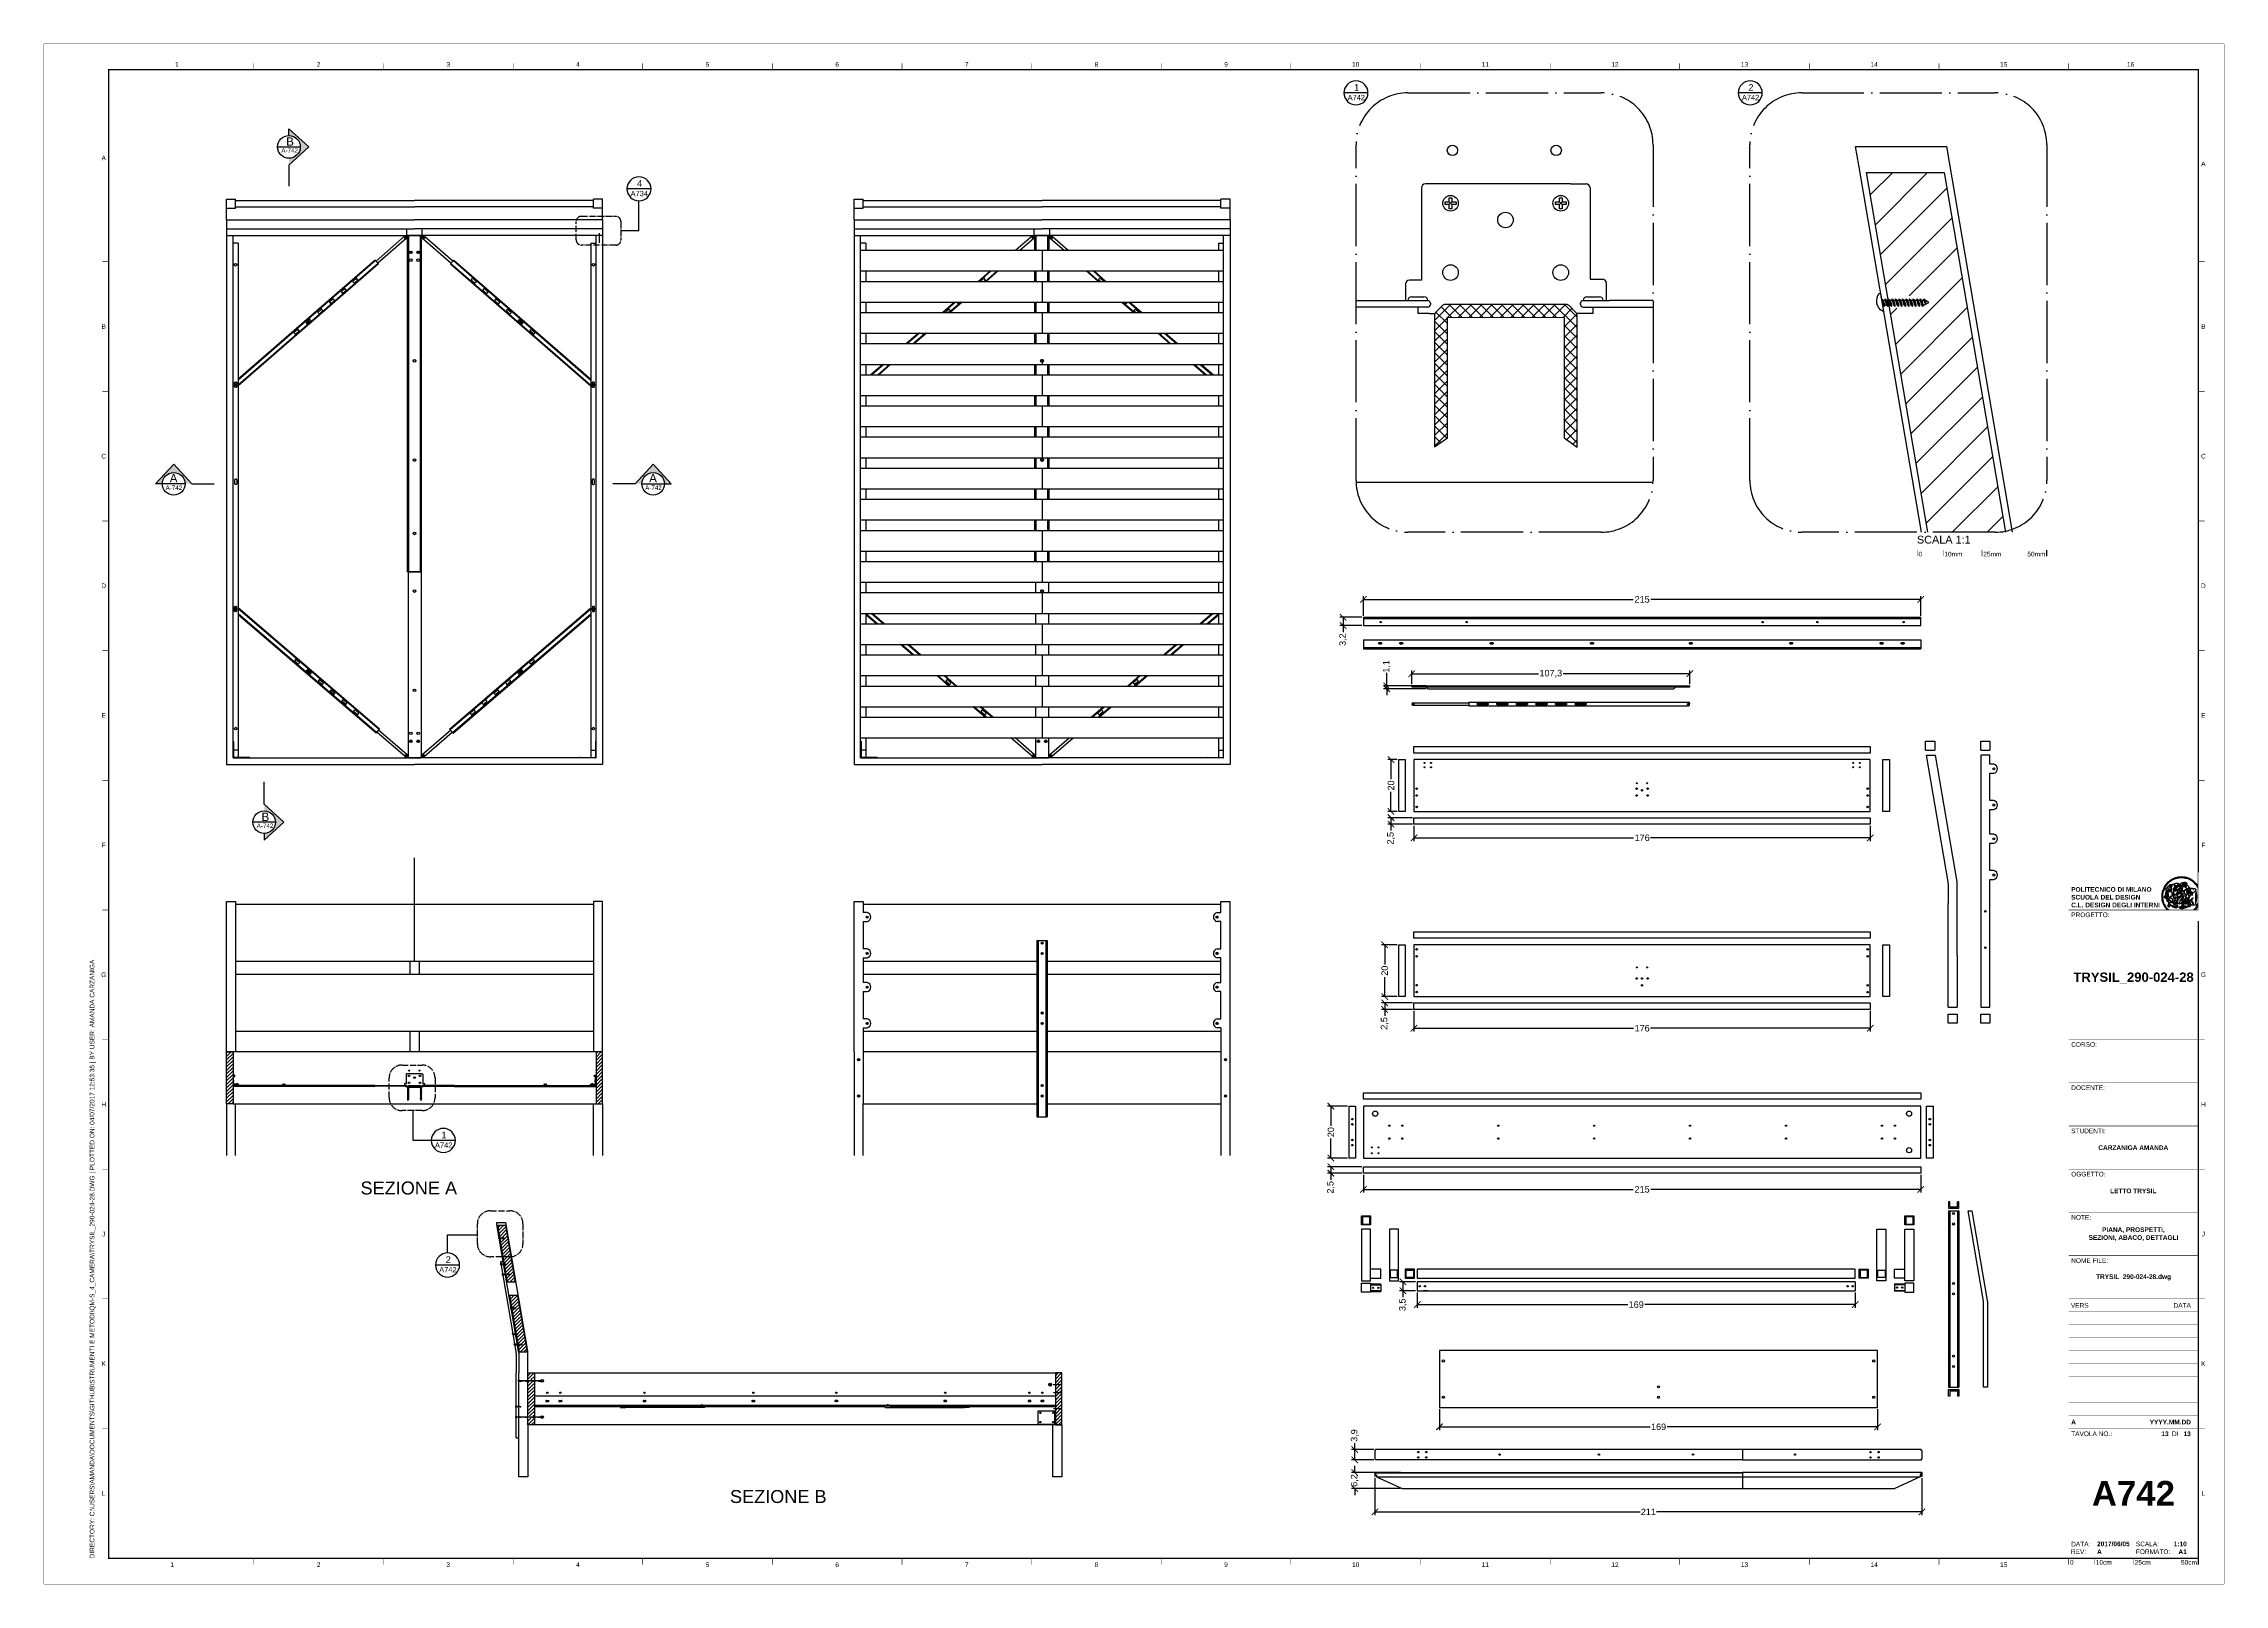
# Paper-space layout 'A742' of a CAD drawing. Header units: millimetres. Extents: x 0 to 841, y 0 to 594.
# The model-space entities are those that its viewports show. They can reach past a viewport. Long polylines and large blocks are cut down to what shows.
import ezdxf
from ezdxf.enums import TextEntityAlignment as Align

# ---------------------------------------------------------------- set-up
doc = ezdxf.new("R2010")
doc.units = ezdxf.units.MM
doc.set_wipeout_variables(frame=1)
doc.linetypes.add('ACAD_ISO04W100', pattern=[30, 24, -3, 0, -3])
for name, color, linetype in [('A-FURN', 8, 'Continuous'), ('CAMPITURA', 253, 'Continuous'), ('G-ANNO-LOGO', 3, 'Continuous'), ('G-ANNO-TEXT', 3, 'Continuous'), ('G-ANNO-TTLB', 3, 'Continuous'), ('LAYOUT', 210, 'Continuous'), ('SIMBOLI', 4, 'Continuous'), ('TESTO', 3, 'Continuous'), ('viewports', 250, 'Continuous'), ('Viti', 90, 'Continuous')]:
    doc.layers.add(name, color=color, linetype=linetype)
doc.layers.add('G-ANNO-DIM', color=252, linetype='Continuous', lineweight=18)
doc.layers.add('G-ANNO-NPLT', color=210, linetype='Continuous', plot=False)
doc.layers.get('viewports').off()
doc.styles.add('ARIAL', font='arial.ttf')
doc.styles.add('ARIAL-BOLD', font='arialbd.ttf')
doc.styles.add('E-ARIAL', font='arial.ttf')
doc.styles.get("Standard").update_dxf_attribs({"font": 'arial.ttf'})
doc.dimstyles.new('ISO-25', dxfattribs={"dimtxt": 2.5, "dimasz": 2.5, "dimexe": 1.25, "dimexo": 0.625, "dimtad": 0, "dimdec": 1, "dimtxsty": 'Standard', "dimblk": 'ARCHTICK', "dimcen": 2.5, "dimadec": 0, "dimazin": 0, "dimtfac": 1, "dimtdec": 1, "dimtmove": 0, "dimatfit": 3, "dimldrblk": 'ARCHTICK', "dimfxl": 1, "dimarcsym": 0})
pattern_1 = [(45, (409.81808, 257.48862), (-0.202055763, 0.202055763), [])]
pattern_2 = [(45, (63.6199, 133.6698), (-0.6735192, 0.6735192), [])]
pattern_3 = [(45, (54.10245, 133.66975), (-0.3367596, 0.3367596), [])]
pattern_4 = [(45, (414.1128, 257.4886), (-0.6735192, 0.6735192), [])]

# ---------------------------------------------------------------- blocks, each defined once
blk = doc.blocks.new('A1_GRID_LAYOUT')
at = {"layer": 'G-ANNO-NPLT', "const_width": 0.18}
for points in [[(841, 594), (0, 594)], [(0, 0), (0, 594)], [(841, 0), (841, 594)], [(841, 0), (0, 0)]]:
    blk.add_lwpolyline(points, dxfattribs=at)
at = {"layer": 'G-ANNO-TTLB', "const_width": 0.5, "flags": 128}
blk.add_lwpolyline([(25, 584), (25, 10), (831, 10), (831, 584)], close=True, dxfattribs=at)
at = {"layer": 'G-ANNO-TTLB', "const_width": 0.18, "flags": 128}
for points in [[(81, 586.5), (81, 584)], [(131, 586.5), (131, 584)], [(181, 586.5), (181, 584)], [(231, 586.5), (231, 584)], [(281, 586.5), (281, 584)], [(331, 586.5), (331, 584)], [(381, 586.5), (381, 584)], [(431, 586.5), (431, 584)], [(481, 586.5), (481, 584)], [(531, 586.5), (531, 584)], [(581, 586.5), (581, 584)], [(631, 586.5), (631, 584)], [(681, 586.5), (681, 584)], [(731, 586.5), (731, 584)], [(781, 586.5), (781, 584)], [(0, 578.5), (0, 576)], [(25, 510), (22.5, 510)], [(833.5, 510), (831, 510)], [(25, 460), (22.5, 460)], [(833.5, 460), (831, 460)], [(25, 410), (22.5, 410)], [(833.5, 410), (831, 410)], [(25, 360), (22.5, 360)], [(833.5, 360), (831, 360)], [(25, 310), (22.5, 310)], [(833.5, 310), (831, 310)], [(25, 260), (22.5, 260)], [(833.5, 260), (831, 260)], [(25, 210), (22.5, 210)], [(833.5, 210), (831, 210)], [(25, 160), (22.5, 160)], [(833.5, 160), (831, 160)], [(25, 110), (22.5, 110)], [(833.5, 110), (831, 110)], [(833.5, 110), (831, 110)], [(25, 60), (22.5, 60)], [(833.5, 60), (831, 60)], [(833.5, 60), (831, 60)], [(81, 10), (81, 7.5)], [(131, 10), (131, 7.5)], [(181, 10), (181, 7.5)], [(231, 10), (231, 7.5)], [(281, 10), (281, 7.5)], [(331, 10), (331, 7.5)], [(381, 10), (381, 7.5)], [(431, 10), (431, 7.5)], [(481, 10), (481, 7.5)], [(531, 10), (531, 7.5)], [(581, 10), (581, 7.5)], [(631, 10), (631, 7.5)], [(681, 10), (681, 7.5)], [(731, 10), (731, 7.5)], [(781, 10), (781, 7.5)]]:
    blk.add_lwpolyline(points, dxfattribs=at)
at = {"layer": 'G-ANNO-TTLB', "const_width": 0.18}
blk.add_lwpolyline([(716.5, 10), (776.5, 10)], dxfattribs=at)
at = {"layer": 'G-ANNO-TEXT', "style": 'ARIAL'}
for s, p in [('1', (51.35, 586.07)), ('2', (106, 586.07)), ('3', (156, 586.07)), ('4', (206, 586.07)), ('5', (256, 586.07)), ('6', (306, 586.07)), ('7', (356, 586.07)), ('8', (406, 586.07)), ('9', (456, 586.07)), ('10', (506, 586.07)), ('11', (556, 586.07)), ('12', (606, 586.07)), ('13', (656, 586.07)), ('14', (706, 586.07)), ('15', (756, 586.07)), ('16', (804.89, 586.07)), ('A', (23.09, 549.98)), ('A', (832.98, 547.71)), ('B', (23.09, 485)), ('B', (832.98, 485)), ('C', (23.09, 435)), ('C', (832.98, 435)), ('D', (23.09, 385)), ('D', (832.98, 385)), ('E', (23.09, 335)), ('E', (832.98, 335)), ('F', (23.09, 285)), ('F', (832.98, 285)), ('G', (23.09, 235)), ('G', (832.98, 235)), ('H', (23.09, 185)), ('H', (832.98, 185)), ('J', (23.09, 135)), ('J', (832.98, 135)), ('K', (23.09, 85)), ('K', (832.98, 85)), ('L', (23.09, 35)), ('L', (832.98, 35)), ('2', (106, 7.51)), ('3', (156, 7.51)), ('6', (306, 7.51)), ('8', (406, 7.51)), ('9', (456, 7.51)), ('10', (506, 7.51)), ('12', (606, 7.51)), ('13', (656, 7.51)), ('1', (49.49, 7.51)), ('4', (206, 7.51)), ('5', (256, 7.51)), ('7', (356, 7.51)), ('11', (556, 7.51)), ('14', (706, 7.51)), ('15', (756, 7.51))]:
    blk.add_text(s, height=1.8, dxfattribs=at).set_placement(p, align=Align.MIDDLE_CENTER)
at = {"layer": 'G-ANNO-TEXT', "insert": (17.7, 9.95), "char_height": 1.8, "attachment_point": 1, "rotation": 90, "style": 'ARIAL'}
blk.add_mtext_dynamic_manual_height_columns('DIRECTORY: C:\\\\USERS\\\\AMANDA\\\\DOCUMENTS\\\\GITHUB\\\\STRUMENTI E METODI\\\\QM-S_4_CAMERA\\\\TRYSIL_290-024-28.DWG | PLOTTED ON: 04/07/2017 12:53:35 | BY USER: AMANDA CARZANIGA', width=412.209, gutter_width=9, heights=[0], dxfattribs=at)
blk = doc.blocks.new('logoPolimi')
for p, q in [((-2.37, 0.12), (-2.16, 0.11)), ((-2.37, 0.01), (-2.16, 0.01)), ((-2.36, 0.23), (-2.15, 0.21)), ((-2.35, 0.34), (-2.14, 0.31)), ((-2.33, 0.45), (-2.12, 0.41)), ((-2.3, 0.55), (-2.1, 0.51)), ((-2.28, 0.66), (-2.07, 0.6)), ((-2.24, 0.77), (-2.04, 0.7)), ((-2.2, 0.87), (-2.01, 0.79)), ((-2.16, 0.97), (-1.97, 0.89)), ((-2.11, 1.07), (-1.93, 0.98)), ((-2.06, 1.17), (-1.88, 1.07)), ((-2.01, 1.26), (-1.83, 1.15)), ((-1.94, 1.36), (-1.77, 1.24)), ((-1.88, 1.45), (-1.71, 1.32)), ((-1.84, 0.03), (-1.82, 0.35)), ((-1.81, 1.53), (-1.65, 1.4)), ((-1.74, 1.61), (-1.58, 1.47)), ((-1.73, 0.59), (-1.73, 0.59)), ((-1.73, 0.59), (-1.73, 0.59)), ((-1.66, 1.69), (-1.51, 1.54)), ((-1.65, 0.57), (-1.65, 0.57)), ((-1.59, 1.12), (-1.59, 1.12)), ((-1.58, 1.77), (-1.44, 1.61)), ((-1.51, 0.55), (-1.51, 0.55)), ((-1.51, 0.55), (-1.51, 0.55)), ((-1.49, 1.84), (-1.36, 1.68)), ((-1.41, 1.91), (-1.28, 1.74)), ((-1.32, 1.97), (-1.2, 1.8)), ((-1.31, 0.79), (-1.21, 0.75)), ((-1.21, 0.75), (-1.31, 0.79)), ((-1.21, 0.75), (-1.31, 0.79)), ((-1.22, 2.03), (-1.11, 1.85)), ((-1.21, 0.75), (-1.21, 0.75)), ((-1.21, 0.75), (-1.21, 0.75)), ((-1.19, 0.76), (-1.19, 0.76)), ((-1.19, 0.76), (-1.19, 0.76)), ((-1.17, 0.99), (-1.18, 0.99)), ((-1.18, 0.99), (-1.17, 0.99)), ((-1.16, 0.57), (-1.16, 0.57)), ((-1.16, 0.57), (-1.16, 0.57)), ((-1.13, 2.09), (-1.03, 1.9)), ((-1.1, 0.01), (-0.99, 0.06)), ((-0.99, 0.06), (-1.1, 0.01)), ((-0.99, 0.06), (-1.1, 0.01)), ((-1.03, 2.14), (-0.94, 1.95)), ((-0.99, 0.06), (-0.99, 0.06)), ((-0.99, 0.06), (-0.99, 0.06)), ((-0.97, 0.79), (-0.98, 0.79)), ((-0.89, 0.84), (-0.97, 0.79)), ((-0.97, 0.79), (-0.89, 0.84)), ((-0.96, 1.41), (-0.96, 1.41)), ((-0.96, 1.41), (-0.96, 1.41)), ((-0.93, 2.18), (-0.84, 1.99)), ((-0.89, 0.84), (-0.82, 0.87)), ((-0.82, 0.87), (-0.89, 0.84)), ((-0.89, 0.84), (-0.82, 0.87)), ((-0.88, 0.83), (-0.89, 0.84)), ((-0.85, 1.39), (-0.85, 1.39)), ((-0.85, 1.39), (-0.85, 1.39)), ((-0.84, 0.14), (-0.84, 0.14)), ((-0.83, 2.22), (-0.75, 2.03)), ((-0.77, 1.08), (-0.78, 1.08)), ((-0.78, 1.08), (-0.77, 1.08)), ((-0.61, 1.12), (-0.77, 1.08)), ((-0.77, 1.08), (-0.61, 1.12)), ((-0.77, 1.08), (-0.61, 1.12)), ((-0.75, 1.3), (-0.76, 1.29)), ((-0.76, 1.29), (-0.75, 1.3)), ((-0.72, 2.26), (-0.66, 2.06)), ((-0.65, 0.99), (-0.7, 0.96)), ((-0.69, 0.18), (-0.68, 0.18)), ((-0.66, 0.93), (-0.66, 0.93)), ((-0.66, 0.93), (-0.64, 0.93)), ((-0.66, 0.93), (-0.66, 0.93)), ((-0.66, 0.93), (-0.66, 0.93)), ((-0.63, 1.01), (-0.63, 1.01)), ((-0.63, 1.01), (-0.62, 1.01)), ((-0.63, 0.66), (-0.63, 0.66)), ((-0.61, 2.29), (-0.56, 2.09)), ((-0.6, 1.12), (-0.61, 1.12)), ((-0.61, 1.12), (-0.6, 1.12)), ((-0.61, 1.12), (-0.6, 1.12)), ((-0.61, 0.86), (-0.57, 0.85)), ((-0.57, 0.85), (-0.61, 0.86)), ((-0.61, 0.86), (-0.57, 0.85)), ((-0.53, 1.08), (-0.6, 1.12)), ((-0.6, 1.12), (-0.6, 1.11)), ((-0.6, 1.12), (-0.53, 1.08)), ((-0.57, 0.8), (-0.59, 0.8)), ((-0.57, 0.85), (-0.53, 0.84)), ((-0.57, 0.85), (-0.57, 0.85)), ((-0.57, 0.85), (-0.57, 0.85)), ((-0.57, 0.85), (-0.53, 0.84)), ((-0.56, 0.29), (-0.49, 0.48)), ((-0.56, 0.14), (-0.56, 0.29)), ((-0.5, 0.11), (-0.56, 0.14)), ((-0.53, 0.84), (-0.51, 0.84)), ((-0.53, 0.84), (-0.51, 0.84)), ((-0.53, 0.84), (-0.53, 0.84)), ((-0.51, 2.32), (-0.46, 2.11)), ((-0.51, 0.11), (-0.51, 0.11)), ((-0.51, 0.11), (-0.51, 0.11)), ((-0.34, 0.33), (-0.5, 0.11)), ((-0.49, 0.48), (-0.41, 0.55)), ((-0.42, 0.8), (-0.47, 0.79)), ((-0.42, 0.8), (-0.47, 0.79)), ((-0.47, 0.79), (-0.45, 0.76)), ((-0.47, 0.79), (-0.45, 0.76)), ((-0.45, 1.14), (-0.42, 1.11)), ((-0.42, 1.26), (-0.36, 1.22)), ((-0.41, 0.55), (-0.34, 0.49)), ((-0.4, 2.34), (-0.36, 2.13)), ((-0.4, 1.37), (-0.38, 1.38)), ((-0.39, 1.37), (-0.4, 1.37)), ((-0.35, 1.33), (-0.4, 1.37)), ((-0.39, 1.24), (-0.4, 1.23)), ((-0.38, 1.14), (-0.38, 1.14)), ((-0.34, 0.49), (-0.09, 0.48)), ((-0.16, 0.32), (-0.34, 0.33)), ((-0.14, 0.32), (-0.31, 0.34)), ((-0.29, 2.35), (-0.26, 2.14)), ((-0.28, 1.3), (-0.29, 1.3)), ((-0.28, 1.3), (-0.28, 1.3)), ((-0.18, 2.36), (-0.16, 2.15)), ((-0.16, 1.24), (-0.16, 1.25)), ((-0.16, 1.25), (-0.16, 1.25)), ((-0.16, 0.49), (-0.14, 0.64)), ((-0.06, 0.27), (-0.16, 0.32)), ((-0.1, 0.88), (-0.09, 0.87)), ((-0.08, 1.37), (-0.08, 1.38)), ((-0.08, 1.23), (-0.05, 1.21)), ((-0.05, 1.21), (-0.08, 1.23)), ((-0.08, 1.23), (-0.05, 1.21)), ((-0.07, 2.37), (-0.06, 2.16)), ((-0.03, 0.26), (-0.06, 0.27)), ((-0.05, 1.21), (-0.04, 1.21)), ((-0.04, 1.21), (-0.05, 1.21)), ((-0.04, 1.21), (-0.04, 1.21)), ((-0.04, 1.21), (-0.04, 1.21)), ((-0.04, 0.48), (-0.03, 0.26)), ((0.03, 1.15), (0.03, 1.15)), ((0.03, 0.66), (0.03, 0.67)), ((0.04, 2.37), (0.04, 2.16)), ((0.07, 0.58), (0.07, 0.57)), ((0.1, 1.18), (0.1, 1.18)), ((0.1, 0.84), (0.1, 0.84)), ((0.13, 1.32), (0.17, 1.19)), ((0.15, 2.36), (0.14, 2.16)), ((0.14, 0.71), (0.34, 0.65)), ((0.31, 0.56), (0.17, 0.63)), ((0.26, 2.36), (0.24, 2.15)), ((0.27, 1.61), (0.27, 1.61)), ((0.27, 1.61), (0.27, 1.61)), ((0.27, 1.61), (0.27, 1.61)), ((0.29, 1.29), (0.29, 1.29)), ((0.29, 1.29), (0.29, 1.29)), ((0.29, 1.29), (0.29, 1.29)), ((0.29, 1.29), (0.29, 1.29)), ((0.33, 0.49), (0.34, 0.49)), ((0.33, 0.03), (0.35, 0.03)), ((0.33, 0.03), (0.35, 0.03)), ((0.37, 2.34), (0.34, 2.13)), ((0.34, 0.65), (0.34, 0.64)), ((0.35, 0.03), (0.57, 0.06)), ((0.35, 0.03), (0.57, 0.06)), ((0.35, 0.03), (0.35, 0.03)), ((0.35, 0.03), (0.35, 0.03)), ((0.38, 1.36), (0.37, 1.35)), ((0.38, 0.34), (0.37, 0.34)), ((0.38, 0.34), (0.38, 0.34)), ((0.43, 0.67), (0.39, 0.64)), ((0.48, 2.32), (0.44, 2.12)), ((0.49, 1.05), (0.51, 1.13)), ((0.51, 1.13), (0.49, 1.05)), ((0.49, 1.05), (0.51, 1.13)), ((0.51, 1.31), (0.5, 1.29)), ((0.51, 1.13), (0.52, 1.23)), ((0.52, 1.23), (0.51, 1.23)), ((0.51, 1.23), (0.52, 1.23)), ((0.52, 1.23), (0.51, 1.13)), ((0.51, 1.13), (0.52, 1.23)), ((0.52, 1.24), (0.6, 1.37)), ((0.52, 1.23), (0.6, 1.36)), ((0.6, 1.36), (0.52, 1.23)), ((0.52, 1.23), (0.52, 1.23)), ((0.52, 1.23), (0.52, 1.24)), ((0.52, 1.23), (0.52, 1.23)), ((0.55, 1.07), (0.53, 1.06)), ((0.53, 1.04), (0.53, 1.06)), ((0.53, 1.05), (0.53, 1.04)), ((0.59, 2.3), (0.54, 2.09)), ((0.54, 0.3), (0.63, 0.32)), ((0.54, -0.08), (0.61, 0.06)), ((0.61, 0.06), (0.54, -0.08)), ((0.54, -0.08), (0.61, 0.06)), ((0.56, 0.19), (0.59, 0.21)), ((0.57, 1.07), (0.57, 1.07)), ((0.57, 1.07), (0.57, 1.07)), ((0.57, 1.07), (0.57, 1.07)), ((0.57, 1.07), (0.57, 1.07)), ((0.57, 1.07), (0.57, 1.07)), ((0.57, 1.07), (0.57, 1.07)), ((0.57, 1.07), (0.57, 1.07)), ((0.58, 0.3), (0.59, 0.29)), ((0.59, 0.78), (0.59, 0.79)), ((0.59, 0.79), (0.59, 0.79)), ((0.59, 0.79), (0.59, 0.79)), ((0.59, 0.79), (0.59, 0.78)), ((0.61, 0.06), (0.6, 0.07)), ((0.6, 0.07), (0.61, 0.06)), ((0.61, 0.06), (0.61, 0.07)), ((0.62, 0.21), (0.65, 0.22)), ((0.69, 2.27), (0.63, 2.07)), ((0.64, 1.37), (0.65, 1.37)), ((0.69, 0.86), (0.68, 0.86)), ((0.68, 0.86), (0.69, 0.86)), ((0.68, 0.76), (0.68, 0.76)), ((0.8, 2.23), (0.73, 2.03)), ((0.76, 0.26), (0.76, 0.26)), ((0.9, 2.19), (0.82, 2)), ((0.82, 0.35), (0.84, 0.36)), ((0.82, 0.35), (0.82, 0.35)), ((0.84, 0.36), (0.84, 0.37)), ((0.85, 0.34), (1.05, 0.35)), ((1, 2.15), (0.91, 1.96)), ((0.93, 1.05), (0.93, 1.05)), ((0.93, 1.05), (0.93, 1.05)), ((0.93, 1.05), (0.93, 1.04)), ((0.93, 1.05), (0.93, 1.05)), ((0.97, 0.66), (0.96, 0.66)), ((1.01, 0.97), (0.98, 0.96)), ((1.1, 2.1), (1, 1.91)), ((1.2, 2.04), (1.09, 1.86)), ((1.17, 0.96), (1.17, 0.95)), ((1.17, 0.95), (1.17, 0.95)), ((1.29, 1.99), (1.18, 1.81)), ((1.38, 1.92), (1.26, 1.75)), ((1.34, 0.37), (1.26, 0.04)), ((1.27, 0.37), (1.27, 0.38)), ((1.28, 0.95), (1.28, 0.95)), ((1.47, 1.86), (1.34, 1.69)), ((1.37, 0.73), (1.46, 0.81)), ((1.41, 0.4), (1.41, 0.41)), ((1.56, 1.79), (1.42, 1.63)), ((1.64, 1.71), (1.49, 1.56)), ((1.49, 0.9), (1.57, 0.92)), ((1.72, 1.63), (1.56, 1.49)), ((1.67, 0.6), (1.57, 0.53)), ((1.79, 1.55), (1.63, 1.41)), ((1.86, 1.47), (1.7, 1.34)), ((1.93, 1.38), (1.76, 1.26)), ((1.99, 1.29), (1.81, 1.17)), ((2.05, 1.19), (1.87, 1.09)), ((2.1, 1.1), (1.92, 1)), ((2.15, 1), (1.96, 0.91)), ((2.19, 0.9), (2, 0.82)), ((2.23, 0.79), (2.04, 0.72)), ((2.27, 0.69), (2.07, 0.63)), ((2.3, 0.58), (2.09, 0.53)), ((2.32, 0.47), (2.12, 0.43)), ((2.34, 0.37), (2.13, 0.33)), ((2.36, 0.26), (2.15, 0.23)), ((2.37, 0.15), (2.16, 0.13)), ((2.37, 0.04), (2.16, 0.03)), ((-2.37, -0.1), (-2.16, -0.09)), ((-2.36, -0.21), (-2.15, -0.19)), ((-2.35, -0.32), (-2.14, -0.29)), ((-2.33, -0.43), (-2.12, -0.39)), ((-2.31, -0.54), (-2.1, -0.49)), ((-2.28, -0.65), (-2.08, -0.59)), ((-2.25, -0.75), (-2.05, -0.69)), ((-2.21, -0.86), (-2.02, -0.78)), ((-2.17, -0.96), (-1.98, -0.87)), ((-2.12, -1.06), (-1.93, -0.96)), ((-2.07, -1.16), (-1.89, -1.05)), ((-2.04, -0.15), (-1.97, -0.2)), ((-2.01, -1.25), (-1.84, -1.14)), ((-1.95, -1.34), (-1.78, -1.22)), ((-1.89, -1.43), (-1.72, -1.31)), ((-1.82, -1.52), (-1.66, -1.38)), ((-1.75, -1.6), (-1.59, -1.46)), ((-1.67, -1.68), (-1.52, -1.53)), ((-1.58, -0.12), (-1.6, -0.18)), ((-1.6, -0.18), (-1.58, -0.28)), ((-1.57, -0.54), (-1.59, -0.54)), ((-1.59, -0.54), (-1.59, -0.54)), ((-1.59, -1.76), (-1.45, -1.6)), ((-1.56, -0.32), (-1.56, -0.31)), ((-1.56, -0.31), (-1.56, -0.31)), ((-1.53, -0.65), (-1.53, -0.65)), ((-1.53, -0.65), (-1.53, -0.65)), ((-1.51, -1.83), (-1.37, -1.67)), ((-1.48, -0.86), (-1.48, -0.85)), ((-1.42, -0.37), (-1.42, -0.37)), ((-1.42, -1.9), (-1.29, -1.73)), ((-1.38, -0.46), (-1.38, -0.46)), ((-1.33, -1.96), (-1.21, -1.79)), ((-1.31, -0.24), (-1.31, -0.23)), ((-1.31, -0.23), (-1.31, -0.24)), ((-1.24, -2.02), (-1.13, -1.84)), ((-1.23, -0.19), (-1.23, -0.19)), ((-1.23, -0.19), (-1.23, -0.19)), ((-1.23, -0.19), (-1.23, -0.19)), ((-1.23, -0.19), (-1.23, -0.19)), ((-1.14, -2.08), (-1.04, -1.89)), ((-1.04, -2.13), (-0.95, -1.94)), ((-1.01, -0.39), (-1.02, -0.39)), ((-1.02, -0.39), (-1.01, -0.39)), ((-1.02, -0.7), (-1.02, -0.7)), ((-1.02, -0.7), (-1.02, -0.7)), ((-1.02, -0.7), (-1.02, -0.7)), ((-0.94, -2.18), (-0.86, -1.98)), ((-0.84, -2.22), (-0.77, -2.02)), ((-0.79, -0.51), (-0.83, -0.58)), ((-0.83, -0.58), (-0.79, -0.51)), ((-0.83, -0.58), (-0.79, -0.51)), ((-0.78, -1.05), (-0.83, -0.94)), ((-0.83, -0.94), (-0.78, -1.05)), ((-0.83, -0.94), (-0.83, -0.94)), ((-0.83, -0.94), (-0.78, -1.05)), ((-0.82, -1.23), (-0.82, -1.23)), ((-0.82, -1.23), (-0.77, -1.23)), ((-0.77, -1.23), (-0.82, -1.23)), ((-0.82, -1.23), (-0.82, -1.23)), ((-0.77, -1.23), (-0.82, -1.23)), ((-0.75, -0.96), (-0.8, -0.89)), ((-0.8, -0.89), (-0.79, -0.92)), ((-0.79, -0.92), (-0.8, -0.89)), ((-0.8, -0.89), (-0.75, -0.96)), ((-0.79, -0.92), (-0.8, -0.89)), ((-0.8, -0.89), (-0.8, -0.89)), ((-0.8, -0.89), (-0.75, -0.96)), ((-0.79, -0.92), (-0.78, -0.95)), ((-0.78, -0.95), (-0.79, -0.92)), ((-0.78, -0.95), (-0.79, -0.92)), ((-0.77, -0.49), (-0.78, -0.48)), ((-0.78, -0.48), (-0.77, -0.49)), ((-0.78, -0.95), (-0.76, -1)), ((-0.76, -1), (-0.78, -0.95)), ((-0.76, -1), (-0.78, -0.95)), ((-0.71, -0.89), (-0.75, -0.87)), ((-0.75, -0.87), (-0.71, -0.89)), ((-0.75, -0.87), (-0.71, -0.89)), ((-0.72, -1.01), (-0.75, -0.96)), ((-0.75, -0.96), (-0.72, -1.01)), ((-0.75, -0.96), (-0.72, -1.01)), ((-0.74, -2.25), (-0.67, -2.05)), ((-0.64, -0.93), (-0.71, -0.89)), ((-0.71, -0.89), (-0.64, -0.93)), ((-0.71, -0.89), (-0.64, -0.93)), ((-0.66, -0.53), (-0.66, -0.53)), ((-0.66, -0.53), (-0.66, -0.53)), ((-0.66, -0.53), (-0.66, -0.53)), ((-0.63, -2.29), (-0.57, -2.08)), ((-0.52, -2.31), (-0.48, -2.11)), ((-0.39, -0.81), (-0.51, -0.69)), ((-0.51, -1.04), (-0.5, -1.04)), ((-0.48, -0.42), (-0.48, -0.42)), ((-0.48, -0.42), (-0.48, -0.42)), ((-0.48, -0.42), (-0.48, -0.42)), ((-0.42, -2.33), (-0.38, -2.13)), ((-0.41, -0.51), (-0.41, -0.51)), ((-0.38, -0.05), (-0.39, -0.12)), ((-0.39, -0.12), (-0.37, -0.1)), ((-0.35, -0.14), (-0.37, -0.08)), ((-0.37, -0.09), (-0.37, -0.09)), ((-0.33, -0.12), (-0.35, -0.14)), ((-0.32, -0.14), (-0.35, -0.14)), ((-0.35, -0.18), (-0.34, -0.22)), ((-0.34, -0.08), (-0.29, -0.16)), ((-0.34, -0.22), (-0.34, -0.22)), ((-0.27, -0.17), (-0.32, -0.14)), ((-0.31, -2.35), (-0.28, -2.14)), ((-0.25, -0.91), (-0.26, -0.9)), ((-0.26, -1.29), (0.1, -1.2)), ((0.1, -1.2), (-0.26, -1.29)), ((0.08, -1.4), (-0.26, -1.29)), ((-0.26, -1.29), (0.08, -1.4)), ((-0.26, -1.38), (-0.26, -1.29)), ((-0.26, -1.29), (-0.26, -1.29)), ((-0.26, -1.29), (-0.26, -1.38)), ((-0.26, -1.29), (0.08, -1.4)), ((-0.26, -1.29), (-0.26, -1.29)), ((0.08, -1.49), (-0.26, -1.38)), ((-0.26, -1.38), (0.09, -1.49)), ((-0.2, -2.36), (-0.18, -2.15)), ((-0.14, -0.15), (-0.16, -0.13)), ((-0.11, -0.04), (-0.12, -0.05)), ((-0.09, -2.37), (-0.08, -2.16)), ((-0.04, -0.41), (-0.01, -0.44)), ((-0.01, -0.44), (-0.04, -0.41)), ((-0.04, -0.41), (-0.01, -0.44)), ((0.03, -2.37), (0.02, -2.16)), ((0.07, -0.84), (0.07, -0.84)), ((0.07, -0.84), (0.07, -0.84)), ((0.1, -1.2), (0.08, -1.32)), ((0.08, -1.32), (0.13, -1.2)), ((0.08, -1.4), (0.72, -1.22)), ((0.72, -1.22), (0.08, -1.4)), ((0.08, -1.4), (0.72, -1.22)), ((0.72, -1.31), (0.08, -1.49)), ((0.08, -1.44), (0.08, -1.4)), ((0.08, -1.4), (0.08, -1.44)), ((0.08, -1.4), (0.08, -1.49)), ((0.08, -1.49), (0.08, -1.44)), ((0.08, -1.44), (0.08, -1.44)), ((0.08, -1.44), (0.08, -1.45)), ((0.08, -1.45), (0.08, -1.46)), ((0.08, -1.46), (0.08, -1.49)), ((0.1, -1.01), (0.09, -0.86)), ((0.1, -1.01), (0.09, -0.86)), ((0.09, -1.49), (0.72, -1.31)), ((0.1, -1.2), (0.12, -1.04)), ((0.12, -1.04), (0.1, -1.2)), ((0.13, -1.2), (0.1, -1.2)), ((0.1, -1.2), (0.13, -1.2)), ((0.13, -1.2), (0.1, -1.2)), ((0.1, -1.2), (0.1, -1.2)), ((0.11, -0.44), (0.11, -0.44)), ((0.11, -0.44), (0.11, -0.44)), ((0.12, -0.21), (0.12, -0.21)), ((0.12, -0.21), (0.12, -0.21)), ((0.12, -0.21), (0.12, -0.21)), ((0.12, -0.21), (0.12, -0.21)), ((0.12, -0.21), (0.12, -0.21)), ((0.12, -0.21), (0.12, -0.21)), ((0.12, -0.21), (0.12, -0.21)), ((0.12, -0.21), (0.12, -0.21)), ((0.12, -0.21), (0.12, -0.21)), ((0.12, -0.21), (0.12, -0.21)), ((0.12, -0.21), (0.12, -0.21)), ((0.12, -0.21), (0.12, -0.21)), ((0.12, -0.21), (0.12, -0.21)), ((0.12, -0.56), (0.14, -0.53)), ((0.14, -0.53), (0.12, -0.56)), ((0.12, -0.56), (0.14, -0.53)), ((0.12, -1.04), (0.12, -1.04)), ((0.12, -1.04), (0.12, -1.04)), ((0.12, -1.04), (0.12, -1.04)), ((0.14, -2.37), (0.12, -2.16)), ((0.21, -0.99), (0.13, -1.2)), ((0.13, -1.2), (0.21, -0.99)), ((0.36, -1.14), (0.13, -1.2)), ((0.13, -1.2), (0.26, -1.17)), ((0.14, -0.53), (0.16, -0.49)), ((0.16, -0.49), (0.14, -0.53)), ((0.14, -0.53), (0.16, -0.49)), ((0.16, -0.49), (0.16, -0.49)), ((0.16, -0.49), (0.16, -0.49)), ((0.28, -1.19), (0.21, -0.99)), ((0.21, -0.99), (0.31, -1.27)), ((0.25, -2.36), (0.22, -2.15)), ((0.24, -0.17), (0.24, -0.16)), ((0.24, -0.16), (0.24, -0.17)), ((0.25, -0.84), (0.25, -0.88)), ((0.25, -0.88), (0.25, -0.84)), ((0.25, -0.88), (0.25, -0.84)), ((0.25, -0.88), (0.29, -1.17)), ((0.26, -0.88), (0.25, -0.88)), ((0.31, -1.27), (0.25, -0.88)), ((0.26, -1.17), (0.28, -1.16)), ((0.28, -1.16), (0.36, -1.14)), ((0.29, -1.17), (0.28, -1.19)), ((0.35, -2.34), (0.32, -2.14)), ((0.36, -1.14), (0.72, -1.22)), ((0.72, -1.22), (0.36, -1.14)), ((0.46, -2.32), (0.42, -2.12)), ((0.49, -0.31), (0.49, -0.31)), ((0.49, -0.31), (0.49, -0.31)), ((0.5, -0.27), (0.5, -0.27)), ((0.51, -0.27), (0.51, -0.27)), ((0.57, -2.3), (0.52, -2.1)), ((0.68, -2.27), (0.62, -2.07)), ((0.78, -2.24), (0.71, -2.04)), ((0.72, -0.81), (0.75, -0.89)), ((0.72, -1.22), (0.72, -1.31)), ((0.72, -1.31), (0.72, -1.22)), ((0.74, -0.23), (0.74, -0.23)), ((0.74, -0.23), (0.75, -0.24)), ((0.75, -0.23), (0.75, -0.23)), ((0.89, -2.2), (0.81, -2)), ((0.86, -0.25), (0.82, -0.34)), ((0.87, -0.22), (0.86, -0.23)), ((0.87, -0.22), (0.86, -0.25)), ((0.99, -2.15), (0.9, -1.96)), ((0.96, -0.58), (0.96, -0.57)), ((1.09, -2.11), (0.99, -1.92)), ((1.05, -1.05), (1.04, -1.05)), ((1.19, -2.05), (1.08, -1.87)), ((1.28, -2), (1.17, -1.82)), ((1.37, -1.93), (1.25, -1.76)), ((1.31, -0.27), (1.3, -0.26)), ((1.3, -0.26), (1.3, -0.26)), ((1.3, -0.26), (1.3, -0.26)), ((1.3, -0.26), (1.31, -0.27)), ((1.3, -0.26), (1.3, -0.26)), ((1.46, -1.87), (1.33, -1.7)), ((1.54, -1.8), (1.41, -1.64)), ((1.63, -1.72), (1.48, -1.57)), ((1.71, -1.65), (1.55, -1.5)), ((1.78, -1.57), (1.62, -1.43)), ((1.85, -1.48), (1.69, -1.35)), ((1.92, -1.39), (1.75, -1.27)), ((1.98, -1.3), (1.81, -1.19)), ((2.04, -1.21), (1.86, -1.1)), ((2.09, -1.11), (1.91, -1.01)), ((2.14, -1.01), (1.95, -0.92)), ((2.19, -0.91), (1.99, -0.83)), ((2.23, -0.81), (2.03, -0.74)), ((2.26, -0.7), (2.06, -0.64)), ((2.29, -0.6), (2.09, -0.55)), ((2.32, -0.49), (2.11, -0.45)), ((2.34, -0.38), (2.13, -0.35)), ((2.35, -0.27), (2.15, -0.25)), ((2.37, -0.08), (2.16, -0.07)), ((2.36, -0.16), (2.16, -0.15))]:
    blk.add_line(p, q)
for points in [[(-1.9, 0.12), (-1.94, 0.02), (-2.05, -0.09), (-2.05, -0.09)], [(-1.86, 0.38), (-1.86, 0.38), (-1.87, 0.19), (-1.9, 0.12)], [(-1.76, 0.6), (-1.76, 0.6), (-1.84, 0.57), (-1.86, 0.38)], [(-1.86, -0.04), (-1.84, 0.02), (-1.84, 0.03), (-1.84, 0.03)], [(-1.82, 0.78), (-1.83, 0.8), (-1.85, 0.86), (-1.83, 0.88)], [(-1.82, 0.78), (-1.83, 0.8), (-1.85, 0.86), (-1.83, 0.88)], [(-1.83, 0.88), (-1.81, 0.9), (-1.76, 0.96), (-1.76, 0.96)], [(-1.83, 0.88), (-1.81, 0.9), (-1.76, 0.96), (-1.76, 0.96)], [(-1.76, 0.6), (-1.83, 0.7), (-1.78, 0.74), (-1.78, 0.74)], [(-1.78, 0.74), (-1.79, 0.74), (-1.83, 0.7), (-1.76, 0.6)], [(-1.78, 0.74), (-1.8, 0.76), (-1.81, 0.78), (-1.82, 0.78)], [(-1.78, 0.74), (-1.8, 0.76), (-1.81, 0.78), (-1.82, 0.78)], [(-1.82, 0.35), (-1.81, 0.5), (-1.73, 0.59), (-1.73, 0.59)], [(-1.82, -0.19), (-1.73, -0.07), (-1.75, 0.14), (-1.75, 0.3)], [(-1.75, 0.33), (-1.75, 0.17), (-1.73, -0.05), (-1.8, -0.17)], [(-1.78, 0.74), (-1.75, 0.72), (-1.72, 0.69), (-1.68, 0.7)], [(-1.68, 0.7), (-1.72, 0.69), (-1.75, 0.72), (-1.78, 0.74)], [(-1.68, 0.7), (-1.72, 0.69), (-1.75, 0.72), (-1.78, 0.74)], [(-1.78, 0.74), (-1.78, 0.74), (-1.78, 0.74), (-1.78, 0.74)], [(-1.76, 0.96), (-1.68, 1.1), (-1.59, 1.12), (-1.59, 1.12)], [(-1.76, 0.96), (-1.68, 1.1), (-1.6, 1.12), (-1.6, 1.12)], [(-1.73, 0.59), (-1.74, 0.59), (-1.75, 0.6), (-1.76, 0.6)], [(-1.73, 0.59), (-1.74, 0.59), (-1.75, 0.6), (-1.76, 0.6)], [(-1.75, 0.3), (-1.76, 0.47), (-1.65, 0.57), (-1.65, 0.57)], [(-1.65, 0.57), (-1.65, 0.57), (-1.76, 0.5), (-1.75, 0.33)], [(-1.65, 0.57), (-1.68, 0.58), (-1.7, 0.58), (-1.73, 0.59)], [(-1.65, 0.57), (-1.68, 0.58), (-1.7, 0.58), (-1.73, 0.59)], [(-1.5, 0.71), (-1.53, 0.74), (-1.61, 0.71), (-1.68, 0.7)], [(-1.68, 0.7), (-1.61, 0.71), (-1.53, 0.73), (-1.5, 0.71)], [(-1.5, 0.71), (-1.53, 0.73), (-1.61, 0.71), (-1.68, 0.7)], [(-1.51, 0.55), (-1.56, 0.56), (-1.61, 0.56), (-1.65, 0.57)], [(-1.65, 0.57), (-1.61, 0.56), (-1.56, 0.56), (-1.51, 0.55)], [(-1.51, 0.55), (-1.56, 0.56), (-1.61, 0.56), (-1.65, 0.57)], [(-1.59, 1.12), (-1.6, 1.06), (-1.61, 0.99), (-1.61, 0.97)], [(-1.61, 0.97), (-1.61, 0.99), (-1.6, 1.06), (-1.59, 1.12)], [(-1.61, 0.97), (-1.61, 0.99), (-1.6, 1.06), (-1.59, 1.12)], [(-1.61, 0.97), (-1.61, 0.95), (-1.56, 0.88), (-1.54, 0.87)], [(-1.54, 0.87), (-1.56, 0.88), (-1.61, 0.95), (-1.61, 0.97)], [(-1.54, 0.87), (-1.56, 0.88), (-1.61, 0.96), (-1.61, 0.97)], [(-1.59, 1.12), (-1.59, 1.13), (-1.59, 1.15), (-1.58, 1.16)], [(-1.59, 1.12), (-1.59, 1.13), (-1.59, 1.15), (-1.58, 1.16)], [(-1.58, 1.16), (-1.57, 1.21), (-1.52, 1.23), (-1.49, 1.25)], [(-1.58, 1.16), (-1.57, 1.21), (-1.52, 1.23), (-1.49, 1.25)], [(-1.58, 0.36), (-1.58, 0.48), (-1.51, 0.55), (-1.51, 0.55)], [(-1.51, 0.55), (-1.51, 0.55), (-1.58, 0.48), (-1.58, 0.36)], [(-1.51, 0.55), (-1.51, 0.55), (-1.58, 0.48), (-1.58, 0.36)], [(-1.55, 0.04), (-1.55, 0.08), (-1.58, 0.25), (-1.58, 0.36)], [(-1.58, 0.36), (-1.58, 0.25), (-1.55, 0.08), (-1.55, 0.04)], [(-1.58, 0.36), (-1.58, 0.25), (-1.55, 0.08), (-1.55, 0.04)], [(-1.58, -0.12), (-1.57, -0.06), (-1.55, 0.02), (-1.55, 0.04)], [(-1.55, 0.04), (-1.55, 0.02), (-1.57, -0.06), (-1.58, -0.12)], [(-1.55, 0.04), (-1.55, 0.02), (-1.56, -0.04), (-1.57, -0.1)], [(-1.54, 0.87), (-1.52, 0.85), (-1.47, 0.83), (-1.44, 0.83)], [(-1.44, 0.83), (-1.47, 0.83), (-1.52, 0.85), (-1.54, 0.87)], [(-1.45, 0.83), (-1.47, 0.83), (-1.52, 0.85), (-1.54, 0.87)], [(-1.51, 0.55), (-1.33, 0.54), (-1.16, 0.57), (-1.16, 0.57)], [(-1.16, 0.57), (-1.16, 0.57), (-1.33, 0.54), (-1.51, 0.55)], [(-1.16, 0.57), (-1.16, 0.57), (-1.33, 0.54), (-1.51, 0.55)], [(-1.5, 0.71), (-1.46, 0.68), (-1.4, 0.62), (-1.33, 0.66)], [(-1.33, 0.66), (-1.4, 0.62), (-1.46, 0.68), (-1.5, 0.71)], [(-1.33, 0.66), (-1.4, 0.62), (-1.46, 0.68), (-1.5, 0.71)], [(-1.49, 1.25), (-1.46, 1.26), (-1.42, 1.33), (-1.39, 1.36)], [(-1.49, 1.25), (-1.46, 1.27), (-1.43, 1.34), (-1.39, 1.36)], [(-1.31, 0.79), (-1.33, 0.79), (-1.42, 0.83), (-1.45, 0.83)], [(-1.44, 0.83), (-1.42, 0.83), (-1.33, 0.79), (-1.31, 0.79)], [(-1.31, 0.79), (-1.33, 0.79), (-1.42, 0.83), (-1.44, 0.83)], [(-1.35, 1.1), (-1.4, 1.17), (-1.36, 1.23), (-1.29, 1.31)], [(-1.29, 1.31), (-1.36, 1.23), (-1.4, 1.17), (-1.35, 1.1)], [(-1.35, 1.1), (-1.4, 1.17), (-1.36, 1.23), (-1.29, 1.31)], [(-1.39, 1.36), (-1.35, 1.38), (-1.26, 1.4), (-1.19, 1.41)], [(-1.39, 1.36), (-1.35, 1.38), (-1.26, 1.4), (-1.19, 1.41)], [(-1.18, 0.99), (-1.24, 0.97), (-1.3, 1.03), (-1.35, 1.1)], [(-1.35, 1.1), (-1.3, 1.03), (-1.24, 0.97), (-1.18, 0.99)], [(-1.18, 1), (-1.24, 0.97), (-1.3, 1.03), (-1.35, 1.1)], [(-1.33, 0.66), (-1.28, 0.7), (-1.23, 0.73), (-1.21, 0.75)], [(-1.21, 0.75), (-1.23, 0.73), (-1.28, 0.7), (-1.33, 0.66)], [(-1.21, 0.75), (-1.23, 0.73), (-1.28, 0.7), (-1.33, 0.66)], [(-1.29, 1.31), (-1.22, 1.39), (-1.01, 1.41), (-0.96, 1.41)], [(-0.96, 1.41), (-1.01, 1.41), (-1.22, 1.39), (-1.29, 1.31)], [(-1.29, 1.31), (-1.22, 1.39), (-1.01, 1.41), (-0.96, 1.41)], [(-1.24, -0.02), (-1.21, -0.01), (-1.1, 0.01), (-1.1, 0.01)], [(-1.1, 0.01), (-1.1, 0.01), (-1.21, -0.01), (-1.24, -0.02)], [(-1.1, 0.01), (-1.1, 0.01), (-1.21, -0.01), (-1.24, -0.02)], [(-1.21, 0.75), (-1.2, 0.75), (-1.19, 0.76), (-1.19, 0.76)], [(-1.19, 0.76), (-1.19, 0.76), (-1.2, 0.75), (-1.21, 0.75)], [(-1.19, 0.76), (-1.19, 0.76), (-1.2, 0.76), (-1.21, 0.75)], [(-1.19, 1.41), (-1.11, 1.43), (-0.97, 1.41), (-0.97, 1.41)], [(-1.19, 1.41), (-1.12, 1.43), (-0.98, 1.41), (-0.98, 1.41)], [(-1.19, 0.76), (-1.19, 0.77), (-1.18, 0.78), (-1.18, 0.79)], [(-1.18, 0.79), (-1.18, 0.78), (-1.19, 0.77), (-1.19, 0.76)], [(-1.19, 0.76), (-1.19, 0.77), (-1.19, 0.78), (-1.18, 0.79)], [(-1.18, 0.68), (-1.18, 0.68), (-1.19, 0.71), (-1.19, 0.76)], [(-1.19, 0.76), (-1.19, 0.71), (-1.18, 0.68), (-1.18, 0.68)], [(-1.18, 0.68), (-1.18, 0.68), (-1.19, 0.71), (-1.19, 0.76)], [(-1.18, 0.97), (-1.18, 0.97), (-1.18, 0.98), (-1.17, 0.99)], [(-1.17, 0.99), (-1.18, 0.98), (-1.18, 0.97), (-1.18, 0.97)], [(-1.18, 0.97), (-1.18, 0.97), (-1.18, 0.98), (-1.17, 0.99)], [(-1.18, 0.79), (-1.17, 0.86), (-1.18, 0.95), (-1.18, 0.97)], [(-1.18, 0.97), (-1.18, 0.95), (-1.17, 0.86), (-1.18, 0.79)], [(-1.18, 0.79), (-1.17, 0.86), (-1.18, 0.95), (-1.18, 0.97)], [(-1.16, 0.57), (-1.17, 0.6), (-1.18, 0.64), (-1.18, 0.68)], [(-1.18, 0.68), (-1.18, 0.64), (-1.17, 0.6), (-1.16, 0.57)], [(-1.16, 0.57), (-1.17, 0.6), (-1.18, 0.64), (-1.18, 0.68)], [(-1.17, 0.99), (-1.17, 1.03), (-1.16, 1.09), (-1.14, 1.13)], [(-1.09, 0.42), (-1.1, 0.44), (-1.14, 0.48), (-1.16, 0.57)], [(-1.16, 0.57), (-1.14, 0.48), (-1.1, 0.44), (-1.09, 0.42)], [(-1.09, 0.42), (-1.1, 0.44), (-1.14, 0.48), (-1.16, 0.57)], [(-1.14, 1.13), (-1.12, 1.18), (-1.05, 1.31), (-1.05, 1.31)], [(-1.12, 0.46), (-1.12, 0.46), (-1.13, 0.38), (-1.11, 0.26)], [(-1.11, 0.26), (-1.08, 0.14), (-1.05, 0.03), (-1.05, 0.03)], [(-1.02, 0.32), (-1.02, 0.32), (-1.08, 0.4), (-1.09, 0.42)], [(-1.09, 0.42), (-1.08, 0.4), (-1.02, 0.32), (-1.02, 0.32)], [(-1.02, 0.32), (-1.02, 0.32), (-1.08, 0.4), (-1.09, 0.42)], [(-0.98, 0.2), (-0.98, 0.21), (-1.02, 0.32), (-1.02, 0.32)], [(-1.02, 0.32), (-1.02, 0.32), (-0.98, 0.21), (-0.98, 0.2)], [(-0.98, 0.2), (-0.98, 0.21), (-1.02, 0.32), (-1.02, 0.32)], [(-1.01, 0.12), (-1, 0.16), (-0.98, 0.19), (-0.98, 0.2)], [(-0.98, 0.2), (-0.98, 0.19), (-1, 0.16), (-1.01, 0.12)], [(-1.01, 0.12), (-1, 0.16), (-0.98, 0.19), (-0.98, 0.2)], [(-0.99, 0.06), (-1, 0.07), (-1.01, 0.1), (-1.01, 0.12)], [(-1.01, 0.12), (-1.01, 0.1), (-1, 0.07), (-0.99, 0.06)], [(-0.99, 0.06), (-1, 0.07), (-1.01, 0.1), (-1.01, 0.12)], [(-0.99, 0.06), (-0.99, 0.06), (-0.99, 0.06), (-0.98, 0.05)], [(-0.98, 0.05), (-0.99, 0.06), (-0.99, 0.06), (-0.99, 0.06)], [(-0.99, 0.05), (-0.99, 0.06), (-0.99, 0.06), (-0.99, 0.06)], [(-0.95, 0.02), (-0.96, 0.03), (-0.97, 0.04), (-0.99, 0.05)], [(-0.98, 1.41), (-0.98, 1.41), (-0.97, 1.41), (-0.96, 1.41)], [(-0.98, 0.81), (-0.94, 0.85), (-0.92, 0.93), (-0.91, 0.97)], [(-0.91, 0.97), (-0.92, 0.93), (-0.94, 0.85), (-0.98, 0.81)], [(-0.91, 0.97), (-0.92, 0.93), (-0.94, 0.85), (-0.98, 0.81)], [(-0.98, 0.79), (-0.98, 0.81), (-0.98, 0.81), (-0.98, 0.81)], [(-0.98, 0.81), (-0.98, 0.81), (-0.98, 0.81), (-0.98, 0.79)], [(-0.98, 0.81), (-0.98, 0.81), (-0.98, 0.81), (-0.98, 0.79)], [(-0.98, 0.79), (-0.98, 0.79), (-0.98, 0.78), (-0.97, 0.77)], [(-0.98, 0.79), (-0.98, 0.79), (-0.98, 0.78), (-0.97, 0.77)], [(-0.98, 0.05), (-0.97, 0.04), (-0.96, 0.03), (-0.95, 0.02)], [(-0.95, 0.02), (-0.96, 0.03), (-0.97, 0.04), (-0.98, 0.05)], [(-0.97, 1.41), (-0.97, 1.41), (-0.97, 1.41), (-0.96, 1.41)], [(-0.97, 0.77), (-0.96, 0.74), (-0.91, 0.64), (-0.91, 0.57)], [(-0.97, 0.77), (-0.96, 0.74), (-0.91, 0.64), (-0.91, 0.57)], [(-0.96, 1.41), (-0.94, 1.41), (-0.9, 1.41), (-0.85, 1.39)], [(-0.96, 1.41), (-0.94, 1.41), (-0.9, 1.41), (-0.85, 1.39)], [(-0.95, 0.02), (-0.94, 0.01), (-0.92, 0.01), (-0.9, 0.01)], [(-0.9, 0.01), (-0.92, 0.01), (-0.94, 0.01), (-0.95, 0.02)], [(-0.91, 0.01), (-0.92, 0.01), (-0.94, 0.01), (-0.95, 0.02)], [(-0.91, 0.97), (-0.89, 1), (-0.87, 1.01), (-0.84, 1.02)], [(-0.84, 1.02), (-0.87, 1.01), (-0.89, 1), (-0.91, 0.97)], [(-0.84, 1.02), (-0.87, 1.01), (-0.89, 1.01), (-0.91, 0.97)], [(-0.91, 0.57), (-0.91, 0.5), (-0.9, 0.43), (-0.88, 0.37)], [(-0.91, 0.57), (-0.91, 0.5), (-0.9, 0.43), (-0.88, 0.37)], [(-0.87, 0.03), (-0.87, 0.03), (-0.89, 0.01), (-0.91, 0.01)], [(-0.9, 0.01), (-0.89, 0.01), (-0.87, 0.03), (-0.87, 0.03)], [(-0.87, 0.03), (-0.87, 0.03), (-0.89, 0.01), (-0.9, 0.01)], [(-0.88, 0.84), (-0.88, 0.84), (-0.89, 0.79), (-0.88, 0.77)], [(-0.88, 0.77), (-0.89, 0.79), (-0.88, 0.83), (-0.88, 0.83)], [(-0.74, 0.66), (-0.85, 0.67), (-0.88, 0.77), (-0.88, 0.77)], [(-0.88, 0.77), (-0.88, 0.77), (-0.85, 0.67), (-0.74, 0.66)], [(-0.88, 0.37), (-0.86, 0.32), (-0.83, 0.25), (-0.82, 0.25)], [(-0.88, 0.37), (-0.86, 0.32), (-0.83, 0.25), (-0.82, 0.25)], [(-0.87, 0.03), (-0.86, 0.03), (-0.86, 0.05), (-0.86, 0.06)], [(-0.86, 0.06), (-0.86, 0.05), (-0.86, 0.03), (-0.87, 0.03)], [(-0.86, 0.06), (-0.86, 0.05), (-0.86, 0.03), (-0.87, 0.03)], [(-0.85, 1.39), (-0.86, 1.42), (-0.8, 1.45), (-0.8, 1.46)], [(-0.85, 1.39), (-0.86, 1.42), (-0.83, 1.44), (-0.82, 1.45)], [(-0.86, 0.06), (-0.86, 0.07), (-0.86, 0.1), (-0.85, 0.11)], [(-0.85, 0.11), (-0.86, 0.1), (-0.86, 0.07), (-0.86, 0.06)], [(-0.85, 0.11), (-0.86, 0.1), (-0.86, 0.07), (-0.86, 0.06)], [(-0.81, 1.36), (-0.83, 1.37), (-0.84, 1.38), (-0.85, 1.39)], [(-0.85, 1.39), (-0.84, 1.38), (-0.83, 1.37), (-0.81, 1.36)], [(-0.85, 1.39), (-0.84, 1.38), (-0.83, 1.37), (-0.81, 1.36)], [(-0.85, 0.11), (-0.85, 0.12), (-0.84, 0.14), (-0.84, 0.14)], [(-0.84, 0.14), (-0.84, 0.14), (-0.85, 0.12), (-0.85, 0.11)], [(-0.84, 0.14), (-0.84, 0.14), (-0.85, 0.12), (-0.85, 0.11)], [(-0.84, 1.02), (-0.83, 1.03), (-0.81, 1.05), (-0.78, 1.08)], [(-0.78, 1.08), (-0.81, 1.05), (-0.83, 1.03), (-0.84, 1.02)], [(-0.78, 1.08), (-0.81, 1.05), (-0.83, 1.03), (-0.84, 1.02)], [(-0.84, 0.14), (-0.83, 0.15), (-0.81, 0.16), (-0.81, 0.16)], [(-0.81, 0.16), (-0.81, 0.16), (-0.83, 0.15), (-0.84, 0.14)], [(-0.81, 0.16), (-0.81, 0.16), (-0.84, 0.15), (-0.84, 0.14)], [(-0.84, 0.15), (-0.84, 0.15), (-0.84, 0.15), (-0.84, 0.14)], [(-0.84, 0.14), (-0.84, 0.14), (-0.84, 0.14), (-0.84, 0.14)], [(-0.84, 0.14), (-0.84, 0.14), (-0.84, 0.14), (-0.84, 0.14)], [(-0.84, 0.14), (-0.84, 0.14), (-0.84, 0.14), (-0.84, 0.14)], [(-0.82, 1.45), (-0.82, 1.45), (-0.8, 1.45), (-0.8, 1.45)], [(-0.82, 0.87), (-0.82, 0.87), (-0.72, 0.91), (-0.66, 0.93)], [(-0.66, 0.93), (-0.72, 0.91), (-0.82, 0.87), (-0.82, 0.87)], [(-0.82, 0.87), (-0.82, 0.87), (-0.72, 0.91), (-0.66, 0.93)], [(-0.82, 0.25), (-0.8, 0.25), (-0.77, 0.24), (-0.77, 0.23)], [(-0.82, 0.25), (-0.8, 0.25), (-0.78, 0.24), (-0.77, 0.23)], [(-0.76, 1.29), (-0.77, 1.32), (-0.79, 1.34), (-0.81, 1.36)], [(-0.81, 1.36), (-0.79, 1.34), (-0.77, 1.32), (-0.76, 1.29)], [(-0.81, 1.36), (-0.79, 1.34), (-0.77, 1.32), (-0.76, 1.3)], [(-0.81, 0.16), (-0.8, 0.17), (-0.8, 0.17), (-0.79, 0.18)], [(-0.79, 0.18), (-0.8, 0.17), (-0.8, 0.17), (-0.81, 0.16)], [(-0.79, 0.18), (-0.8, 0.17), (-0.8, 0.17), (-0.81, 0.16)], [(-0.8, 1.46), (-0.8, 1.49), (-0.69, 1.51), (-0.69, 1.51)], [(-0.8, 1.46), (-0.8, 1.49), (-0.75, 1.49), (-0.75, 1.49)], [(-0.8, 1.45), (-0.8, 1.45), (-0.8, 1.46), (-0.8, 1.46)], [(-0.79, 0.18), (-0.78, 0.18), (-0.77, 0.16), (-0.77, 0.16)], [(-0.77, 0.16), (-0.77, 0.16), (-0.78, 0.18), (-0.79, 0.18)], [(-0.77, 0.16), (-0.77, 0.16), (-0.78, 0.18), (-0.79, 0.18)], [(-0.78, 1.08), (-0.77, 1.1), (-0.76, 1.13), (-0.75, 1.16)], [(-0.75, 1.16), (-0.76, 1.13), (-0.77, 1.1), (-0.78, 1.08)], [(-0.75, 1.16), (-0.76, 1.13), (-0.77, 1.1), (-0.78, 1.08)], [(-0.77, 0.23), (-0.76, 0.22), (-0.72, 0.2), (-0.71, 0.2)], [(-0.77, 0.23), (-0.76, 0.22), (-0.72, 0.2), (-0.71, 0.2)], [(-0.77, 0.16), (-0.77, 0.16), (-0.74, 0.16), (-0.7, 0.17)], [(-0.7, 0.17), (-0.74, 0.16), (-0.77, 0.16), (-0.77, 0.16)], [(-0.7, 0.17), (-0.74, 0.16), (-0.77, 0.16), (-0.77, 0.16)], [(-0.76, 1.3), (-0.74, 1.25), (-0.73, 1.2), (-0.75, 1.16)], [(-0.75, 1.16), (-0.73, 1.2), (-0.74, 1.25), (-0.76, 1.29)], [(-0.76, 1.29), (-0.74, 1.25), (-0.73, 1.2), (-0.75, 1.16)], [(-0.75, 1.49), (-0.75, 1.52), (-0.69, 1.51), (-0.69, 1.51)], [(-0.7, 1.26), (-0.7, 1.28), (-0.73, 1.28), (-0.75, 1.3)], [(-0.75, 1.3), (-0.73, 1.28), (-0.7, 1.28), (-0.7, 1.26)], [(-0.71, 1.24), (-0.72, 1.25), (-0.73, 1.27), (-0.75, 1.28)], [(-0.63, 0.66), (-0.63, 0.66), (-0.73, 0.66), (-0.74, 0.66)], [(-0.74, 0.66), (-0.73, 0.66), (-0.63, 0.66), (-0.63, 0.66)], [(-0.65, 1.23), (-0.67, 1.24), (-0.71, 1.23), (-0.71, 1.24)], [(-0.71, 0.2), (-0.7, 0.2), (-0.69, 0.19), (-0.69, 0.18)], [(-0.71, 0.2), (-0.7, 0.2), (-0.69, 0.19), (-0.69, 0.18)], [(-0.65, 1.23), (-0.67, 1.24), (-0.7, 1.25), (-0.7, 1.26)], [(-0.7, 1.26), (-0.7, 1.25), (-0.67, 1.24), (-0.65, 1.23)], [(-0.7, 0.17), (-0.69, 0.17), (-0.68, 0.18), (-0.69, 0.18)], [(-0.69, 0.18), (-0.68, 0.18), (-0.69, 0.17), (-0.7, 0.17)], [(-0.69, 0.18), (-0.68, 0.18), (-0.69, 0.17), (-0.7, 0.17)], [(-0.69, 1.51), (-0.69, 1.59), (-0.51, 1.55), (-0.51, 1.55)], [(-0.69, 1.51), (-0.66, 1.55), (-0.66, 1.55), (-0.66, 1.55)], [(-0.66, 0.67), (-0.69, 0.69), (-0.68, 0.72), (-0.68, 0.76)], [(-0.68, 0.76), (-0.68, 0.72), (-0.69, 0.69), (-0.66, 0.67)], [(-0.66, 0.68), (-0.69, 0.69), (-0.68, 0.72), (-0.68, 0.76)], [(-0.68, 0.76), (-0.68, 0.79), (-0.67, 0.82), (-0.66, 0.83)], [(-0.66, 0.83), (-0.67, 0.82), (-0.68, 0.79), (-0.68, 0.76)], [(-0.68, 0.76), (-0.68, 0.79), (-0.67, 0.82), (-0.66, 0.83)], [(-0.68, 0.18), (-0.68, 0.18), (-0.56, 0.15), (-0.51, 0.11)], [(-0.68, 0.18), (-0.68, 0.18), (-0.56, 0.15), (-0.51, 0.11)], [(-0.66, 1.55), (-0.63, 1.57), (-0.51, 1.55), (-0.51, 1.55)], [(-0.62, 0.95), (-0.63, 0.95), (-0.64, 0.94), (-0.66, 0.93)], [(-0.66, 0.93), (-0.64, 0.94), (-0.63, 0.95), (-0.62, 0.95)], [(-0.66, 0.83), (-0.65, 0.85), (-0.61, 0.86), (-0.61, 0.86)], [(-0.61, 0.86), (-0.61, 0.86), (-0.65, 0.84), (-0.66, 0.83)], [(-0.66, 0.83), (-0.65, 0.84), (-0.61, 0.86), (-0.61, 0.86)], [(-0.63, 0.66), (-0.64, 0.67), (-0.65, 0.67), (-0.66, 0.68)], [(-0.63, 0.66), (-0.64, 0.67), (-0.65, 0.67), (-0.66, 0.67)], [(-0.66, 0.67), (-0.65, 0.67), (-0.64, 0.67), (-0.63, 0.66)], [(-0.59, 1.24), (-0.6, 1.23), (-0.63, 1.22), (-0.65, 1.23)], [(-0.65, 1.23), (-0.63, 1.22), (-0.6, 1.23), (-0.59, 1.24)], [(-0.56, 1.24), (-0.56, 1.24), (-0.63, 1.22), (-0.65, 1.23)], [(-0.63, 1.01), (-0.63, 1.01), (-0.64, 1), (-0.65, 0.99)], [(-0.64, 0.93), (-0.64, 0.93), (-0.58, 0.88), (-0.57, 0.85)], [(-0.64, 0.93), (-0.64, 0.93), (-0.58, 0.88), (-0.57, 0.85)], [(-0.6, 1.11), (-0.6, 1.11), (-0.59, 1.05), (-0.63, 1.01)], [(-0.6, 1.11), (-0.6, 1.11), (-0.59, 1.05), (-0.63, 1.01)], [(-0.5, 0.65), (-0.55, 0.61), (-0.6, 0.64), (-0.63, 0.66)], [(-0.5, 0.65), (-0.55, 0.61), (-0.6, 0.64), (-0.63, 0.66)], [(-0.62, 1.01), (-0.62, 1.01), (-0.62, 0.97), (-0.62, 0.95)], [(-0.62, 0.95), (-0.62, 0.97), (-0.62, 1.01), (-0.62, 1.01)], [(-0.56, 1.24), (-0.56, 1.24), (-0.57, 1.25), (-0.59, 1.24)], [(-0.59, 1.24), (-0.57, 1.25), (-0.56, 1.24), (-0.56, 1.24)], [(-0.41, 0.55), (-0.41, 0.55), (-0.59, 0.44), (-0.56, 0.15)], [(-0.52, 0.81), (-0.53, 0.8), (-0.56, 0.79), (-0.57, 0.8)], [(-0.57, 0.01), (-0.57, 0.01), (-0.38, -0.06), (-0.35, -0.15)], [(-0.49, 1.27), (-0.5, 1.26), (-0.53, 1.24), (-0.56, 1.24)], [(-0.52, 1.26), (-0.53, 1.26), (-0.54, 1.22), (-0.56, 1.24)], [(-0.56, 1.24), (-0.54, 1.22), (-0.53, 1.26), (-0.52, 1.26)], [(-0.47, 1.06), (-0.49, 1.06), (-0.53, 1.08), (-0.53, 1.08)], [(-0.53, 1.08), (-0.53, 1.08), (-0.49, 1.06), (-0.47, 1.06)], [(-0.53, 0.84), (-0.53, 0.84), (-0.52, 0.81), (-0.52, 0.81)], [(-0.49, 1.27), (-0.5, 1.26), (-0.51, 1.26), (-0.52, 1.26)], [(-0.52, 1.26), (-0.51, 1.26), (-0.5, 1.26), (-0.49, 1.27)], [(-0.51, 0.12), (-0.51, 0.12), (-0.52, 0.19), (-0.49, 0.21)], [(-0.51, 0.19), (-0.51, 0.18), (-0.52, 0.15), (-0.51, 0.14)], [(-0.51, 1.55), (-0.43, 1.57), (-0.43, 1.53), (-0.43, 1.53)], [(-0.51, 1.55), (-0.43, 1.57), (-0.35, 1.51), (-0.35, 1.51)], [(-0.51, 0.84), (-0.51, 0.84), (-0.46, 0.83), (-0.45, 0.83)], [(-0.51, 0.84), (-0.51, 0.84), (-0.46, 0.83), (-0.45, 0.83)], [(-0.42, 0.27), (-0.43, 0.27), (-0.5, 0.2), (-0.51, 0.19)], [(-0.51, 0.14), (-0.51, 0.13), (-0.47, 0.05), (-0.47, 0.04)], [(-0.51, 0.11), (-0.51, 0.11), (-0.51, 0.11), (-0.51, 0.11)], [(-0.51, 0.11), (-0.51, 0.11), (-0.47, 0.1), (-0.46, 0.04)], [(-0.51, 0.11), (-0.51, 0.11), (-0.51, 0.11), (-0.51, 0.11)], [(-0.51, 0.11), (-0.5, 0.11), (-0.5, 0.1), (-0.49, 0.1)], [(-0.47, 0.71), (-0.46, 0.66), (-0.5, 0.65), (-0.5, 0.65)], [(-0.47, 0.71), (-0.46, 0.66), (-0.5, 0.65), (-0.5, 0.65)], [(-0.44, 1.3), (-0.45, 1.3), (-0.47, 1.28), (-0.49, 1.27)], [(-0.49, 1.27), (-0.47, 1.28), (-0.45, 1.3), (-0.44, 1.3)], [(-0.44, 1.3), (-0.45, 1.3), (-0.47, 1.28), (-0.49, 1.27)], [(-0.49, 0.21), (-0.48, 0.21), (-0.47, 0.22), (-0.47, 0.23)], [(-0.49, 0.21), (-0.49, 0.21), (-0.49, 0.21), (-0.49, 0.21)], [(-0.37, -0.09), (-0.37, -0.07), (-0.49, 0.1), (-0.49, 0.1)], [(-0.46, 1.08), (-0.46, 1.07), (-0.46, 1.06), (-0.47, 1.06)], [(-0.47, 1.06), (-0.46, 1.06), (-0.46, 1.07), (-0.46, 1.08)], [(-0.45, 0.76), (-0.44, 0.74), (-0.47, 0.71), (-0.47, 0.71)], [(-0.45, 0.76), (-0.44, 0.74), (-0.47, 0.71), (-0.47, 0.71)], [(-0.47, 0.23), (-0.46, 0.24), (-0.44, 0.27), (-0.42, 0.27)], [(-0.47, 0.04), (-0.47, 0.03), (-0.44, 0.02), (-0.44, 0.01)], [(-0.44, 1.1), (-0.45, 1.1), (-0.46, 1.08), (-0.46, 1.08)], [(-0.46, 1.08), (-0.46, 1.09), (-0.45, 1.1), (-0.44, 1.1)], [(-0.46, 0.04), (-0.46, 0.03), (-0.45, 0.03), (-0.44, 0.02)], [(-0.45, 0.83), (-0.44, 0.83), (-0.39, 0.82), (-0.39, 0.82)], [(-0.45, 0.83), (-0.44, 0.83), (-0.39, 0.82), (-0.39, 0.82)], [(-0.36, 0.68), (-0.36, 0.66), (-0.45, 0.58), (-0.41, 0.55)], [(-0.41, 0.55), (-0.45, 0.58), (-0.4, 0.62), (-0.39, 0.62)], [(-0.41, 1.32), (-0.42, 1.3), (-0.43, 1.3), (-0.44, 1.3)], [(-0.44, 1.3), (-0.43, 1.3), (-0.42, 1.3), (-0.41, 1.32)], [(-0.41, 1.32), (-0.42, 1.3), (-0.43, 1.3), (-0.44, 1.3)], [(-0.42, 1.11), (-0.42, 1.11), (-0.44, 1.1), (-0.44, 1.1)], [(-0.44, 1.1), (-0.44, 1.1), (-0.42, 1.11), (-0.42, 1.11)], [(-0.44, 0.02), (-0.43, 0.01), (-0.44, 0.01), (-0.43, 0)], [(-0.44, 0.01), (-0.43, 0), (-0.43, -0.02), (-0.38, -0.05)], [(-0.43, 1.53), (-0.37, 1.53), (-0.35, 1.5), (-0.35, 1.5)], [(-0.4, 1.12), (-0.4, 1.11), (-0.42, 1.11), (-0.42, 1.11)], [(-0.42, 1.11), (-0.42, 1.11), (-0.4, 1.11), (-0.4, 1.12)], [(-0.39, 0.82), (-0.39, 0.81), (-0.42, 0.8), (-0.42, 0.8)], [(-0.39, 0.82), (-0.39, 0.81), (-0.42, 0.8), (-0.42, 0.8)], [(-0.35, 0.32), (-0.36, 0.31), (-0.41, 0.28), (-0.42, 0.27)], [(-0.42, 0.27), (-0.41, 0.27), (-0.39, 0.28), (-0.38, 0.3)], [(-0.4, 1.37), (-0.4, 1.37), (-0.39, 1.33), (-0.41, 1.32)], [(-0.41, 1.32), (-0.39, 1.33), (-0.4, 1.37), (-0.4, 1.37)], [(-0.4, 1.37), (-0.4, 1.37), (-0.39, 1.33), (-0.41, 1.32)], [(-0.34, 0.49), (-0.35, 0.51), (-0.36, 0.52), (-0.41, 0.55)], [(-0.41, 0.55), (-0.36, 0.52), (-0.35, 0.51), (-0.34, 0.49)], [(-0.38, 1.14), (-0.38, 1.14), (-0.39, 1.12), (-0.4, 1.12)], [(-0.4, 1.12), (-0.39, 1.12), (-0.38, 1.14), (-0.38, 1.14)], [(-0.37, 1.36), (-0.38, 1.36), (-0.38, 1.35), (-0.39, 1.37)], [(-0.39, 0.63), (-0.39, 0.64), (-0.38, 0.65), (-0.36, 0.67)], [(-0.39, 0.62), (-0.38, 0.63), (-0.39, 0.63), (-0.39, 0.63)], [(-0.38, 1.38), (-0.38, 1.38), (-0.38, 1.36), (-0.36, 1.36)], [(-0.38, 1.14), (-0.38, 1.14), (-0.35, 1.11), (-0.35, 1.15)], [(-0.35, 1.14), (-0.35, 1.11), (-0.38, 1.14), (-0.38, 1.14)], [(-0.38, 0.3), (-0.37, 0.31), (-0.34, 0.35), (-0.3, 0.34)], [(-0.35, 1.34), (-0.37, 1.35), (-0.37, 1.36), (-0.37, 1.36)], [(-0.36, 1.36), (-0.36, 1.36), (-0.37, 1.35), (-0.35, 1.34)], [(-0.36, 0.67), (-0.34, 0.68), (-0.35, 0.68), (-0.35, 0.73)], [(-0.35, 0.73), (-0.36, 0.68), (-0.35, 0.69), (-0.36, 0.68)], [(-0.35, 1.5), (-0.33, 1.52), (-0.31, 1.5), (-0.31, 1.5)], [(-0.35, 1.51), (-0.28, 1.52), (-0.25, 1.44), (-0.25, 1.44)], [(-0.28, 1.3), (-0.31, 1.32), (-0.34, 1.34), (-0.35, 1.34)], [(-0.35, 1.34), (-0.34, 1.34), (-0.31, 1.32), (-0.28, 1.3)], [(-0.28, 1.31), (-0.31, 1.32), (-0.31, 1.31), (-0.35, 1.33)], [(-0.3, 1.28), (-0.3, 1.26), (-0.34, 1.18), (-0.35, 1.14)], [(-0.35, 1.15), (-0.34, 1.18), (-0.3, 1.26), (-0.3, 1.28)], [(-0.3, 0.9), (-0.3, 0.9), (-0.34, 0.77), (-0.35, 0.73)], [(-0.35, 0.73), (-0.34, 0.78), (-0.32, 0.79), (-0.32, 0.79)], [(-0.31, 0.34), (-0.31, 0.34), (-0.34, 0.33), (-0.35, 0.32)], [(-0.25, 0.48), (-0.27, 0.49), (-0.33, 0.47), (-0.34, 0.49)], [(-0.34, 0.49), (-0.33, 0.47), (-0.21, 0.46), (-0.18, 0.47)], [(-0.32, 0.79), (-0.33, 0.84), (-0.31, 0.88), (-0.31, 0.88)], [(-0.31, 1.5), (-0.26, 1.48), (-0.25, 1.44), (-0.25, 1.44)], [(-0.31, 0.88), (-0.31, 0.91), (-0.26, 0.94), (-0.26, 0.94)], [(-0.29, 1.3), (-0.29, 1.3), (-0.29, 1.29), (-0.3, 1.28)], [(-0.3, 1.28), (-0.29, 1.29), (-0.29, 1.3), (-0.29, 1.3)], [(-0.3, 1.19), (-0.3, 1.2), (-0.26, 1.22), (-0.26, 1.22)], [(-0.3, 1.19), (-0.3, 1.2), (-0.26, 1.22), (-0.26, 1.22)], [(-0.25, 1.17), (-0.28, 1.17), (-0.29, 1.18), (-0.3, 1.19)], [(-0.25, 1.17), (-0.28, 1.17), (-0.29, 1.19), (-0.3, 1.19)], [(-0.26, 0.94), (-0.26, 0.94), (-0.29, 0.92), (-0.3, 0.9)], [(-0.3, 0.34), (-0.25, 0.33), (-0.15, 0.33), (-0.14, 0.32)], [(-0.25, 1.3), (-0.26, 1.3), (-0.27, 1.3), (-0.28, 1.31)], [(-0.25, 1.3), (-0.26, 1.3), (-0.27, 1.3), (-0.28, 1.3)], [(-0.26, 1.22), (-0.26, 1.22), (-0.22, 1.24), (-0.18, 1.24)], [(-0.26, 1.22), (-0.26, 1.22), (-0.22, 1.24), (-0.18, 1.24)], [(-0.26, 0.94), (-0.23, 1), (-0.18, 0.98), (-0.18, 0.98)], [(-0.18, 0.98), (-0.18, 0.98), (-0.23, 1), (-0.26, 0.94)], [(-0.25, 1.44), (-0.19, 1.42), (-0.22, 1.38), (-0.22, 1.38)], [(-0.25, 1.44), (-0.19, 1.42), (-0.21, 1.33), (-0.22, 1.33)], [(-0.22, 1.33), (-0.22, 1.32), (-0.22, 1.3), (-0.25, 1.3)], [(-0.22, 1.32), (-0.22, 1.32), (-0.22, 1.3), (-0.25, 1.3)], [(-0.22, 1.18), (-0.23, 1.17), (-0.23, 1.17), (-0.25, 1.17)], [(-0.22, 1.18), (-0.23, 1.17), (-0.23, 1.17), (-0.25, 1.17)], [(-0.18, 0.47), (-0.18, 0.47), (-0.23, 0.46), (-0.25, 0.48)], [(-0.22, 1.38), (-0.18, 1.35), (-0.21, 1.33), (-0.22, 1.32)], [(-0.21, 1.18), (-0.21, 1.19), (-0.22, 1.18), (-0.22, 1.18)], [(-0.21, 1.18), (-0.21, 1.18), (-0.22, 1.18), (-0.22, 1.18)], [(-0.22, 0.88), (-0.21, 0.91), (-0.19, 0.95), (-0.17, 0.96)], [(-0.17, 0.96), (-0.19, 0.95), (-0.21, 0.91), (-0.22, 0.88)], [(-0.22, 0.88), (-0.21, 0.91), (-0.19, 0.96), (-0.17, 0.96)], [(-0.19, 0.81), (-0.21, 0.83), (-0.22, 0.85), (-0.22, 0.88)], [(-0.22, 0.88), (-0.22, 0.85), (-0.21, 0.83), (-0.19, 0.81)], [(-0.19, 0.82), (-0.21, 0.83), (-0.22, 0.85), (-0.22, 0.88)], [(-0.13, 1.11), (-0.13, 1.11), (-0.2, 1.17), (-0.21, 1.18)], [(-0.13, 1.11), (-0.13, 1.11), (-0.2, 1.17), (-0.21, 1.18)], [(-0.16, 0), (-0.16, -0.01), (-0.17, -0.02), (-0.21, -0.04)], [(-0.17, 0.75), (-0.17, 0.77), (-0.18, 0.8), (-0.19, 0.82)], [(-0.17, 0.75), (-0.17, 0.77), (-0.18, 0.8), (-0.19, 0.81)], [(-0.19, 0.81), (-0.18, 0.8), (-0.17, 0.77), (-0.17, 0.75)], [(-0.19, -0.02), (-0.18, -0.02), (-0.16, -0.01), (-0.16, 0)], [(-0.18, 1.24), (-0.17, 1.24), (-0.17, 1.24), (-0.16, 1.25)], [(-0.18, 1.24), (-0.17, 1.24), (-0.17, 1.24), (-0.16, 1.24)], [(-0.18, 0.98), (-0.15, 0.99), (-0.13, 1), (-0.13, 1)], [(-0.13, 0.99), (-0.13, 0.99), (-0.15, 0.99), (-0.18, 0.98)], [(-0.18, 0.47), (-0.15, 0.48), (-0.14, 0.57), (-0.14, 0.57)], [(-0.15, 0.51), (-0.15, 0.49), (-0.18, 0.47), (-0.18, 0.47)], [(-0.17, 0.96), (-0.16, 0.96), (-0.13, 0.99), (-0.06, 0.97)], [(-0.06, 0.97), (-0.13, 0.99), (-0.16, 0.96), (-0.17, 0.96)], [(-0.17, 0.96), (-0.16, 0.97), (-0.13, 0.99), (-0.06, 0.97)], [(-0.15, 0.67), (-0.17, 0.7), (-0.17, 0.74), (-0.17, 0.75)], [(-0.17, 0.75), (-0.17, 0.74), (-0.17, 0.7), (-0.15, 0.67)], [(-0.15, 0.67), (-0.17, 0.7), (-0.17, 0.74), (-0.17, 0.75)], [(-0.17, -0.01), (-0.15, 0), (-0.08, 0.04), (-0.06, 0.05)], [(-0.16, 1.25), (-0.16, 1.25), (-0.16, 1.31), (-0.14, 1.33)], [(-0.16, 1.25), (-0.16, 1.25), (-0.16, 1.32), (-0.14, 1.33)], [(-0.16, 1.24), (-0.13, 1.25), (-0.11, 1.25), (-0.08, 1.23)], [(-0.08, 1.23), (-0.11, 1.25), (-0.13, 1.25), (-0.16, 1.24)], [(-0.16, 1.25), (-0.13, 1.25), (-0.11, 1.25), (-0.08, 1.23)], [(0.03, 0.66), (-0.09, 0.66), (-0.16, 0.69), (-0.16, 0.69)], [(-0.16, 0.49), (-0.16, 0.49), (0.03, 0.44), (0.07, 0.57)], [(0, 0.49), (-0.07, 0.47), (-0.16, 0.49), (-0.16, 0.49)], [(-0.16, 0), (-0.16, 0.01), (-0.14, 0.01), (-0.13, 0.01)], [(-0.13, 0.01), (-0.14, 0.01), (-0.16, 0.01), (-0.16, 0)], [(-0.14, 0.64), (-0.15, 0.65), (-0.15, 0.66), (-0.15, 0.67)], [(-0.15, 0.67), (-0.15, 0.66), (-0.15, 0.65), (-0.14, 0.64)], [(-0.14, 0.64), (-0.15, 0.65), (-0.15, 0.66), (-0.15, 0.67)], [(-0.14, 0.57), (-0.15, 0.56), (-0.15, 0.52), (-0.15, 0.51)], [(-0.14, 1.33), (-0.13, 1.34), (-0.1, 1.36), (-0.08, 1.37)], [(-0.14, 1.33), (-0.13, 1.34), (-0.1, 1.36), (-0.08, 1.37)], [(-0.14, 0.64), (-0.14, 0.61), (-0.13, 0.58), (-0.14, 0.57)], [(-0.14, 0.57), (-0.14, 0.59), (-0.14, 0.61), (-0.14, 0.64)], [(-0.06, 0.27), (-0.11, 0.27), (-0.14, 0.32), (-0.14, 0.32)], [(-0.14, 0.32), (-0.13, 0.31), (-0.07, 0.26), (-0.06, 0.26)], [(-0.04, 1.1), (-0.09, 1.08), (-0.13, 1.11), (-0.13, 1.11)], [(-0.04, 1.11), (-0.09, 1.08), (-0.13, 1.11), (-0.13, 1.11)], [(-0.06, 1.01), (-0.07, 1.01), (-0.13, 0.99), (-0.13, 0.99)], [(-0.13, 1), (-0.13, 1), (-0.11, 1), (-0.1, 1)], [(-0.13, 0.86), (-0.13, 0.86), (-0.1, 0.91), (-0.08, 0.89)], [(-0.13, 0.01), (-0.11, 0.02), (-0.07, 0.04), (-0.06, 0.05)], [(-0.06, 0.05), (-0.07, 0.04), (-0.11, 0.02), (-0.13, 0.01)], [(-0.08, 1.38), (-0.08, 1.38), (-0.12, 1.44), (-0.06, 1.51)], [(-0.08, 1.38), (-0.08, 1.38), (-0.12, 1.44), (-0.06, 1.51)], [(-0.1, 1), (-0.09, 1), (-0.06, 1.01), (-0.05, 1)], [(-0.09, 0.48), (-0.09, 0.48), (0, 0.47), (0.01, 0.49)], [(-0.05, 1.36), (-0.06, 1.37), (-0.07, 1.37), (-0.08, 1.37)], [(-0.08, 1.37), (-0.07, 1.37), (-0.06, 1.37), (-0.05, 1.36)], [(-0.08, 1.37), (-0.07, 1.37), (-0.06, 1.37), (-0.05, 1.36)], [(-0.06, 1.51), (0, 1.58), (0.02, 1.59), (0.04, 1.59)], [(-0.06, 1.51), (0, 1.58), (0.02, 1.59), (0.04, 1.59)], [(-0.05, 1.23), (-0.05, 1.23), (-0.06, 1.24), (-0.05, 1.25)], [(-0.05, 1.25), (-0.06, 1.24), (-0.05, 1.23), (-0.05, 1.23)], [(-0.05, 1.23), (-0.05, 1.23), (-0.06, 1.24), (-0.05, 1.25)], [(-0.01, 0.98), (-0.02, 1), (-0.06, 1.01), (-0.06, 1.01)], [(-0.06, 0.97), (-0.06, 0.97), (-0.03, 0.95), (-0.03, 0.95)], [(-0.03, 0.95), (-0.03, 0.95), (-0.06, 0.97), (-0.06, 0.97)], [(-0.06, 0.97), (-0.06, 0.97), (-0.03, 0.95), (-0.03, 0.95)], [(0.02, 0.2), (0.02, 0.21), (0, 0.26), (-0.06, 0.27)], [(-0.06, 0.26), (-0.05, 0.26), (-0.04, 0.26), (-0.03, 0.26)], [(-0.06, 0.05), (-0.04, 0.06), (0, 0.03), (0.01, 0.03)], [(-0.06, 0.05), (-0.05, 0.06), (-0.04, 0.06), (-0.03, 0.06)], [(-0.03, 0.06), (-0.04, 0.06), (-0.05, 0.06), (-0.06, 0.05)], [(0.1, 1.25), (0.08, 1.31), (-0.02, 1.35), (-0.05, 1.36)], [(-0.05, 1.36), (-0.02, 1.35), (0.08, 1.31), (0.1, 1.25)], [(-0.05, 1.36), (-0.02, 1.35), (0.08, 1.31), (0.1, 1.25)], [(-0.05, 1.25), (-0.04, 1.26), (-0.03, 1.25), (-0.03, 1.25)], [(-0.03, 1.25), (-0.03, 1.25), (-0.04, 1.26), (-0.05, 1.25)], [(-0.05, 1.25), (-0.04, 1.26), (-0.03, 1.25), (-0.03, 1.25)], [(-0.04, 1.21), (-0.05, 1.22), (-0.05, 1.23), (-0.05, 1.23)], [(-0.05, 1.23), (-0.05, 1.23), (-0.05, 1.22), (-0.04, 1.21)], [(-0.04, 1.21), (-0.05, 1.22), (-0.05, 1.23), (-0.05, 1.23)], [(-0.05, 1), (-0.05, 1), (-0.03, 1), (-0.02, 0.98)], [(-0.05, -0.03), (-0.05, -0.03), (-0.02, -0.01), (-0.01, 0.03)], [(-0.01, 0.03), (-0.02, -0.01), (-0.05, -0.03), (-0.05, -0.03)], [(-0.05, -0.03), (-0.05, -0.03), (-0.02, -0.01), (-0.01, 0.03)], [(-0.03, 1.18), (-0.03, 1.18), (-0.04, 1.2), (-0.04, 1.21)], [(0.03, 1.15), (0.02, 1.12), (-0.01, 1.12), (-0.04, 1.1)], [(0.03, 1.15), (0.02, 1.12), (-0.01, 1.13), (-0.04, 1.11)], [(-0.01, 0.9), (-0.04, 0.91), (-0.01, 0.93), (-0.01, 0.93)], [(-0.03, 1.25), (-0.02, 1.25), (-0.01, 1.24), (0, 1.23)], [(0, 1.23), (-0.01, 1.24), (-0.02, 1.25), (-0.03, 1.25)], [(-0.03, 1.25), (-0.02, 1.25), (-0.01, 1.24), (0, 1.23)], [(-0.03, 0.95), (-0.02, 0.94), (0, 0.93), (0.01, 0.92)], [(0.01, 0.92), (0, 0.93), (-0.02, 0.94), (-0.03, 0.95)], [(-0.03, 0.95), (-0.02, 0.94), (0, 0.93), (0.01, 0.92)], [(0.01, 0.23), (0.01, 0.25), (-0.02, 0.26), (-0.03, 0.26)], [(-0.03, 0.26), (-0.02, 0.26), (0.01, 0.25), (0.01, 0.23)], [(-0.03, 0.06), (-0.02, 0.05), (-0.01, 0.03), (-0.01, 0.03)], [(-0.01, 0.03), (-0.01, 0.03), (-0.02, 0.05), (-0.03, 0.06)], [(-0.02, 0.98), (-0.02, 0.98), (0.01, 0.98), (0.02, 0.97)], [(0.03, 0.95), (0.02, 0.97), (-0.01, 0.98), (-0.01, 0.98)], [(0.07, 0.85), (0.07, 0.85), (0.02, 0.89), (-0.01, 0.9)], [(-0.01, 0.03), (0, 0.03), (0.05, 0.04), (0.05, 0.04)], [(0.05, 0.04), (0.05, 0.04), (0, 0.03), (-0.01, 0.03)], [(0, 1.23), (0.01, 1.21), (0.01, 1.22), (0.02, 1.17)], [(0.02, 1.17), (0.01, 1.22), (0.01, 1.21), (0, 1.23)], [(0, 1.23), (0.01, 1.22), (0.01, 1.23), (0.02, 1.17)], [(0.06, 0.57), (0.04, 0.54), (0.03, 0.5), (0, 0.49)], [(0.01, 0.92), (0.03, 0.91), (0.03, 0.9), (0.03, 0.89)], [(0.03, 0.89), (0.03, 0.9), (0.03, 0.91), (0.01, 0.92)], [(0.01, 0.92), (0.03, 0.91), (0.03, 0.89), (0.03, 0.89)], [(0.01, 0.76), (0.01, 0.76), (0.04, 0.77), (0.06, 0.78)], [(0.01, 0.49), (0.03, 0.53), (0.07, 0.58), (0.07, 0.58)], [(0.02, 0.17), (0.04, 0.21), (0.01, 0.23), (0.01, 0.23)], [(0.01, 0.23), (0.01, 0.23), (0.04, 0.21), (0.02, 0.17)], [(0.01, 0.03), (0.02, 0.03), (0.12, 0.05), (0.08, 0.11)], [(0.02, 1.17), (0.03, 1.16), (0.03, 1.15), (0.03, 1.15)], [(0.03, 1.15), (0.03, 1.15), (0.03, 1.16), (0.02, 1.17)], [(0.02, 1.17), (0.03, 1.16), (0.03, 1.16), (0.03, 1.15)], [(0.02, 0.97), (0.02, 0.95), (0.05, 0.96), (0.05, 0.92)], [(0.08, 0.11), (0.04, 0.16), (0.02, 0.19), (0.02, 0.2)], [(0.07, 0.12), (0.07, 0.14), (0.02, 0.17), (0.02, 0.17)], [(0.02, 0.17), (0.02, 0.17), (0.07, 0.14), (0.07, 0.12)], [(0.21, 0.03), (0.21, 0.03), (0.02, -0.05), (0.1, -0.22)], [(0.08, 1.16), (0.07, 1.15), (0.03, 1.15), (0.03, 1.15)], [(0.08, 1.16), (0.07, 1.16), (0.03, 1.15), (0.03, 1.15)], [(0.06, 0.9), (0.07, 0.94), (0.03, 0.93), (0.03, 0.95)], [(0.03, 0.89), (0.03, 0.89), (0.05, 0.87), (0.05, 0.86)], [(0.05, 0.86), (0.05, 0.87), (0.03, 0.89), (0.03, 0.89)], [(0.03, 0.81), (0.06, 0.83), (0.07, 0.85), (0.07, 0.85)], [(0.03, 0.67), (0.04, 0.67), (0.06, 0.68), (0.08, 0.7)], [(0.08, 0.69), (0.07, 0.68), (0.04, 0.67), (0.03, 0.66)], [(0.04, 0.59), (0.04, 0.6), (0.03, 0.6), (0.03, 0.66)], [(0.03, 0.66), (0.03, 0.6), (0.06, 0.59), (0.06, 0.58)], [(0.04, 1.59), (0.07, 1.59), (0.11, 1.6), (0.11, 1.6)], [(0.04, 1.59), (0.07, 1.59), (0.11, 1.6), (0.11, 1.6)], [(0.06, 0.58), (0.05, 0.58), (0.05, 0.59), (0.04, 0.59)], [(0.05, 0.92), (0.05, 0.92), (0.07, 0.89), (0.07, 0.88)], [(0.05, 0.86), (0.05, 0.86), (0.07, 0.81), (0.07, 0.81)], [(0.06, 0.85), (0.05, 0.86), (0.05, 0.86), (0.05, 0.86)], [(0.05, 0.04), (0.09, 0.05), (0.08, 0.1), (0.07, 0.12)], [(0.07, 0.12), (0.08, 0.1), (0.09, 0.05), (0.05, 0.04)], [(0.08, 0.87), (0.08, 0.89), (0.06, 0.9), (0.06, 0.9)], [(0.07, 0.81), (0.07, 0.81), (0.06, 0.84), (0.06, 0.85)], [(0.08, 0.7), (0.06, 0.68), (0.08, 0.58), (0.06, 0.57)], [(0.08, 0.57), (0.08, 0.57), (0.07, 0.57), (0.06, 0.58)], [(0.06, 0.58), (0.07, 0.57), (0.07, 0.56), (0.07, 0.56)], [(0.07, 0.88), (0.07, 0.86), (0.1, 0.87), (0.1, 0.84)], [(0.07, 0.84), (0.07, 0.83), (0.08, 0.76), (0.08, 0.76)], [(0.07, 0.81), (0.07, 0.8), (0.08, 0.76), (0.08, 0.76)], [(0.08, 0.76), (0.08, 0.76), (0.07, 0.8), (0.07, 0.81)], [(0.07, 0.57), (0.08, 0.57), (0.08, 0.56), (0.08, 0.56)], [(0.07, 0.56), (0.07, 0.56), (0.09, 0.56), (0.11, 0.56)], [(0.1, 1.18), (0.1, 1.17), (0.09, 1.17), (0.08, 1.16)], [(0.1, 1.18), (0.1, 1.17), (0.09, 1.17), (0.08, 1.16)], [(0.11, 0.84), (0.1, 0.87), (0.08, 0.87), (0.08, 0.87)], [(0.08, 0.76), (0.08, 0.75), (0.09, 0.71), (0.08, 0.7)], [(0.08, 0.7), (0.09, 0.71), (0.08, 0.75), (0.08, 0.76)], [(0.08, 0.76), (0.08, 0.75), (0.1, 0.7), (0.08, 0.69)], [(0.11, 0.56), (0.1, 0.56), (0.08, 0.57), (0.08, 0.57)], [(0.08, 0.56), (0.08, 0.56), (0.1, 0.56), (0.11, 0.56)], [(0.1, 1.18), (0.11, 1.2), (0.12, 1.22), (0.1, 1.25)], [(0.1, 1.25), (0.12, 1.22), (0.11, 1.2), (0.1, 1.18)], [(0.1, 1.25), (0.12, 1.22), (0.11, 1.2), (0.1, 1.18)], [(0.16, 1.21), (0.15, 1.24), (0.11, 1.18), (0.1, 1.18)], [(0.16, 1.21), (0.15, 1.23), (0.11, 1.18), (0.1, 1.18)], [(0.1, 1.18), (0.1, 1.18), (0.1, 1.18), (0.1, 1.18)], [(0.1, 0.84), (0.1, 0.84), (0.15, 0.92), (0.16, 0.93)], [(0.11, 0.83), (0.1, 0.83), (0.1, 0.84), (0.1, 0.84)], [(0.1, 0.84), (0.1, 0.84), (0.1, 0.83), (0.11, 0.83)], [(0.11, 1.6), (0.11, 1.6), (0.19, 1.66), (0.27, 1.61)], [(0.11, 1.6), (0.11, 1.6), (0.19, 1.65), (0.27, 1.61)], [(0.11, 0.83), (0.11, 0.83), (0.16, 0.92), (0.16, 0.93)], [(0.12, 0.81), (0.12, 0.81), (0.11, 0.84), (0.11, 0.84)], [(0.12, 0.79), (0.11, 0.8), (0.11, 0.83), (0.11, 0.83)], [(0.11, 0.83), (0.11, 0.83), (0.11, 0.8), (0.12, 0.79)], [(0.11, 0.56), (0.11, 0.56), (0.12, 0.57), (0.14, 0.59)], [(0.14, 0.59), (0.12, 0.57), (0.11, 0.56), (0.11, 0.56)], [(0.11, 0.56), (0.13, 0.57), (0.15, 0.59), (0.15, 0.59)], [(0.12, -0.03), (0.12, -0.03), (0.11, 0.09), (0.12, 0.13)], [(0.13, 0.77), (0.12, 0.78), (0.12, 0.81), (0.12, 0.81)], [(0.12, 0.76), (0.12, 0.76), (0.12, 0.77), (0.12, 0.79)], [(0.12, 0.79), (0.12, 0.77), (0.12, 0.76), (0.12, 0.76)], [(0.15, 0.73), (0.15, 0.74), (0.12, 0.76), (0.12, 0.76)], [(0.12, 0.76), (0.12, 0.76), (0.15, 0.74), (0.15, 0.73)], [(0.12, 0.13), (0.12, 0.16), (0.15, 0.28), (0.17, 0.39)], [(0.12, 0.1), (0.12, 0.1), (0.2, 0.35), (0.25, 0.37)], [(0.13, 0.74), (0.13, 0.74), (0.14, 0.76), (0.13, 0.77)], [(0.16, 0.71), (0.16, 0.72), (0.14, 0.74), (0.13, 0.74)], [(0.14, 0.71), (0.14, 0.71), (0.15, 0.72), (0.15, 0.73)], [(0.15, 0.73), (0.15, 0.72), (0.14, 0.71), (0.14, 0.71)], [(0.16, 0.66), (0.16, 0.68), (0.14, 0.71), (0.14, 0.71)], [(0.14, 0.71), (0.14, 0.71), (0.16, 0.68), (0.16, 0.66)], [(0.14, 0.59), (0.17, 0.61), (0.15, 0.64), (0.16, 0.66)], [(0.16, 0.66), (0.15, 0.64), (0.17, 0.61), (0.14, 0.59)], [(0.16, 0.66), (0.17, 0.68), (0.15, 0.71), (0.15, 0.71)], [(0.15, 0.71), (0.15, 0.71), (0.16, 0.71), (0.16, 0.71)], [(0.15, 0.59), (0.18, 0.61), (0.16, 0.64), (0.16, 0.66)], [(0.16, 0.93), (0.16, 0.93), (0.23, 1.03), (0.16, 1.21)], [(0.16, 0.93), (0.16, 0.93), (0.23, 1.03), (0.16, 1.21)], [(0.18, 1.38), (0.18, 1.41), (0.21, 1.48), (0.21, 1.49)], [(0.21, 1.49), (0.21, 1.48), (0.18, 1.41), (0.18, 1.38)], [(0.18, 1.38), (0.18, 1.41), (0.21, 1.48), (0.21, 1.49)], [(0.2, 1.23), (0.2, 1.25), (0.18, 1.36), (0.18, 1.38)], [(0.18, 1.38), (0.18, 1.36), (0.2, 1.25), (0.2, 1.23)], [(0.2, 1.23), (0.2, 1.25), (0.18, 1.36), (0.18, 1.38)], [(0.23, 1.16), (0.23, 1.17), (0.21, 1.22), (0.2, 1.23)], [(0.2, 1.23), (0.21, 1.22), (0.23, 1.17), (0.23, 1.16)], [(0.23, 1.16), (0.23, 1.17), (0.21, 1.22), (0.2, 1.23)], [(0.21, 1.49), (0.21, 1.5), (0.23, 1.55), (0.24, 1.58)], [(0.24, 1.58), (0.23, 1.55), (0.21, 1.5), (0.21, 1.49)], [(0.21, 1.49), (0.21, 1.5), (0.23, 1.55), (0.24, 1.58)], [(0.22, 1.12), (0.22, 1.12), (0.22, 1.16), (0.23, 1.16)], [(0.23, 1.16), (0.22, 1.16), (0.22, 1.12), (0.22, 1.12)], [(0.22, 1.12), (0.22, 1.12), (0.23, 1.16), (0.23, 1.16)], [(0.25, 1.14), (0.24, 1.14), (0.22, 1.12), (0.22, 1.12)], [(0.22, 1.12), (0.22, 1.12), (0.24, 1.14), (0.25, 1.14)], [(0.25, 1.14), (0.24, 1.14), (0.22, 1.12), (0.22, 1.12)], [(0.24, 1.58), (0.25, 1.58), (0.26, 1.59), (0.27, 1.61)], [(0.27, 1.61), (0.26, 1.59), (0.25, 1.58), (0.24, 1.58)], [(0.24, 1.58), (0.25, 1.58), (0.26, 1.59), (0.27, 1.61)], [(0.28, 1.15), (0.27, 1.14), (0.25, 1.14), (0.25, 1.14)], [(0.25, 1.14), (0.25, 1.14), (0.27, 1.14), (0.28, 1.15)], [(0.28, 1.15), (0.27, 1.14), (0.25, 1.14), (0.25, 1.14)], [(0.27, 1.61), (0.28, 1.63), (0.31, 1.65), (0.32, 1.66)], [(0.27, 1.61), (0.29, 1.63), (0.31, 1.65), (0.32, 1.66)], [(0.27, 1.61), (0.27, 1.61), (0.27, 1.61), (0.27, 1.61)], [(0.28, 1.27), (0.27, 1.26), (0.28, 1.24), (0.28, 1.22)], [(0.28, 1.22), (0.28, 1.24), (0.27, 1.26), (0.28, 1.27)], [(0.28, 1.27), (0.27, 1.26), (0.28, 1.25), (0.28, 1.22)], [(0.29, 1.3), (0.28, 1.29), (0.28, 1.28), (0.28, 1.27)], [(0.29, 1.29), (0.28, 1.29), (0.28, 1.28), (0.28, 1.27)], [(0.28, 1.27), (0.28, 1.28), (0.28, 1.29), (0.29, 1.29)], [(0.28, 1.22), (0.28, 1.2), (0.28, 1.16), (0.28, 1.15)], [(0.28, 1.15), (0.28, 1.16), (0.28, 1.2), (0.28, 1.22)], [(0.28, 1.22), (0.28, 1.2), (0.28, 1.16), (0.28, 1.15)], [(0.35, 0.29), (0.34, 0.29), (0.28, 0.21), (0.29, 0.16)], [(0.35, 0.29), (0.34, 0.29), (0.28, 0.21), (0.29, 0.16)], [(0.3, 1.32), (0.3, 1.31), (0.29, 1.3), (0.29, 1.29)], [(0.29, 1.29), (0.29, 1.3), (0.3, 1.31), (0.3, 1.32)], [(0.3, 1.32), (0.3, 1.31), (0.29, 1.3), (0.29, 1.3)], [(0.37, 1.18), (0.32, 1.2), (0.29, 1.29), (0.29, 1.29)], [(0.29, 1.29), (0.29, 1.29), (0.32, 1.2), (0.37, 1.18)], [(0.29, 1.29), (0.29, 1.29), (0.32, 1.2), (0.37, 1.19)], [(0.29, 0.16), (0.3, 0.11), (0.33, 0.03), (0.33, 0.03)], [(0.29, 0.16), (0.3, 0.11), (0.33, 0.03), (0.33, 0.03)], [(0.31, 1.4), (0.31, 1.39), (0.3, 1.34), (0.3, 1.32)], [(0.31, 1.39), (0.31, 1.39), (0.3, 1.34), (0.3, 1.32)], [(0.3, 1.32), (0.3, 1.34), (0.31, 1.39), (0.31, 1.39)], [(0.32, 0.59), (0.3, 0.58), (0.32, 0.54), (0.32, 0.53)], [(0.32, 0.53), (0.32, 0.54), (0.3, 0.58), (0.32, 0.59)], [(0.35, 1.46), (0.34, 1.44), (0.32, 1.4), (0.31, 1.39)], [(0.31, 1.39), (0.32, 1.4), (0.34, 1.44), (0.35, 1.46)], [(0.35, 1.46), (0.34, 1.45), (0.32, 1.4), (0.31, 1.4)], [(0.32, 0.57), (0.31, 0.56), (0.31, 0.51), (0.32, 0.5)], [(0.32, 0.53), (0.31, 0.51), (0.33, 0.49), (0.33, 0.49)], [(0.33, 0.49), (0.33, 0.49), (0.31, 0.51), (0.32, 0.53)], [(0.32, 1.66), (0.33, 1.67), (0.41, 1.69), (0.41, 1.69)], [(0.32, 1.66), (0.33, 1.67), (0.4, 1.68), (0.4, 1.68)], [(0.34, 0.64), (0.33, 0.62), (0.33, 0.6), (0.32, 0.59)], [(0.34, 0.64), (0.34, 0.63), (0.32, 0.58), (0.32, 0.57)], [(0.32, 0.59), (0.33, 0.6), (0.33, 0.62), (0.34, 0.64)], [(0.32, 0.5), (0.33, 0.49), (0.33, 0.44), (0.34, 0.43)], [(0.35, 0.03), (0.35, 0.03), (0.33, -0.03), (0.32, -0.04)], [(0.32, -0.04), (0.33, -0.03), (0.35, 0.03), (0.35, 0.03)], [(0.32, -0.04), (0.33, -0.03), (0.35, 0.03), (0.35, 0.03)], [(0.4, 0.68), (0.39, 0.67), (0.34, 0.65), (0.34, 0.64)], [(0.37, 0.67), (0.36, 0.66), (0.35, 0.65), (0.34, 0.64)], [(0.34, 0.64), (0.35, 0.65), (0.36, 0.66), (0.37, 0.67)], [(0.39, 0.64), (0.39, 0.64), (0.35, 0.59), (0.34, 0.49)], [(0.34, 0.49), (0.34, 0.47), (0.34, 0.45), (0.34, 0.42)], [(0.34, 0.49), (0.34, 0.47), (0.34, 0.45), (0.35, 0.42)], [(0.34, 0.43), (0.35, 0.41), (0.37, 0.34), (0.4, 0.32)], [(0.34, 0.42), (0.34, 0.42), (0.35, 0.37), (0.38, 0.34)], [(0.39, 1.48), (0.38, 1.48), (0.35, 1.47), (0.35, 1.46)], [(0.35, 1.46), (0.35, 1.47), (0.38, 1.48), (0.39, 1.48)], [(0.39, 1.48), (0.38, 1.48), (0.35, 1.47), (0.35, 1.46)], [(0.35, 1.38), (0.35, 1.38), (0.38, 1.36), (0.41, 1.36)], [(0.35, 0.42), (0.35, 0.42), (0.35, 0.37), (0.38, 0.34)], [(0.37, 0.34), (0.37, 0.34), (0.36, 0.3), (0.35, 0.29)], [(0.37, 0.34), (0.37, 0.34), (0.36, 0.3), (0.35, 0.29)], [(0.37, 1.24), (0.37, 1.24), (0.39, 1.22), (0.41, 1.22)], [(0.51, 1.23), (0.45, 1.18), (0.37, 1.18), (0.37, 1.18)], [(0.37, 1.18), (0.37, 1.18), (0.45, 1.18), (0.51, 1.23)], [(0.37, 1.19), (0.37, 1.19), (0.45, 1.18), (0.52, 1.23)], [(0.43, 0.72), (0.4, 0.71), (0.41, 0.67), (0.37, 0.67)], [(0.37, 0.67), (0.41, 0.67), (0.4, 0.71), (0.43, 0.72)], [(0.38, 0.34), (0.39, 0.33), (0.44, 0.29), (0.44, 0.29)], [(0.46, 1.48), (0.45, 1.47), (0.4, 1.48), (0.39, 1.48)], [(0.39, 1.48), (0.4, 1.48), (0.45, 1.47), (0.46, 1.48)], [(0.46, 1.48), (0.45, 1.47), (0.4, 1.48), (0.39, 1.48)], [(0.4, 1.27), (0.4, 1.27), (0.39, 1.26), (0.42, 1.26)], [(0.4, 1.68), (0.4, 1.68), (0.5, 1.69), (0.55, 1.64)], [(0.46, 0.74), (0.42, 0.71), (0.4, 0.7), (0.4, 0.68)], [(0.4, 0.32), (0.44, 0.29), (0.49, 0.28), (0.5, 0.27)], [(0.41, 1.69), (0.41, 1.69), (0.5, 1.69), (0.55, 1.64)], [(0.5, 0.76), (0.49, 0.76), (0.46, 0.73), (0.43, 0.72)], [(0.43, 0.72), (0.46, 0.73), (0.49, 0.76), (0.5, 0.76)], [(0.47, 0.7), (0.46, 0.7), (0.43, 0.67), (0.43, 0.67)], [(0.44, 0.29), (0.44, 0.29), (0.47, 0.28), (0.47, 0.28)], [(0.53, 1.53), (0.53, 1.53), (0.47, 1.48), (0.46, 1.48)], [(0.46, 1.48), (0.47, 1.48), (0.53, 1.53), (0.53, 1.53)], [(0.53, 1.53), (0.53, 1.53), (0.47, 1.48), (0.46, 1.48)], [(0.64, 0.78), (0.61, 0.78), (0.5, 0.76), (0.46, 0.74)], [(0.53, 0.73), (0.51, 0.72), (0.48, 0.71), (0.47, 0.7)], [(0.47, 0.28), (0.48, 0.28), (0.5, 0.27), (0.5, 0.26)], [(0.48, 1.32), (0.48, 1.32), (0.52, 1.3), (0.55, 1.3)], [(0.52, 1.01), (0.51, 1.01), (0.49, 1.05), (0.49, 1.05)], [(0.49, 1.05), (0.49, 1.05), (0.51, 1.01), (0.52, 1.01)], [(0.52, 1.01), (0.51, 1.01), (0.49, 1.05), (0.49, 1.05)], [(0.56, 0.77), (0.55, 0.77), (0.51, 0.75), (0.5, 0.76)], [(0.5, 0.76), (0.51, 0.75), (0.55, 0.77), (0.56, 0.77)], [(0.5, 0.27), (0.5, 0.25), (0.54, 0.18), (0.56, 0.19)], [(0.5, 0.26), (0.51, 0.24), (0.53, 0.18), (0.56, 0.19)], [(0.53, 1.06), (0.53, 1.06), (0.52, 1), (0.52, 1.01)], [(0.53, 1.04), (0.53, 1.04), (0.52, 1), (0.52, 1.01)], [(0.52, 1.01), (0.52, 1), (0.53, 1.04), (0.53, 1.04)], [(0.54, 1.48), (0.54, 1.49), (0.53, 1.53), (0.53, 1.53)], [(0.53, 1.53), (0.53, 1.53), (0.54, 1.49), (0.54, 1.48)], [(0.54, 1.48), (0.54, 1.49), (0.53, 1.53), (0.53, 1.53)], [(0.55, 1.07), (0.54, 1.07), (0.53, 1.05), (0.53, 1.05)], [(0.53, 1.06), (0.53, 1.06), (0.54, 1.07), (0.55, 1.07)], [(0.59, 0.74), (0.58, 0.74), (0.54, 0.74), (0.53, 0.73)], [(0.58, 1.43), (0.57, 1.44), (0.54, 1.47), (0.54, 1.48)], [(0.54, 1.48), (0.54, 1.47), (0.57, 1.44), (0.58, 1.43)], [(0.58, 1.43), (0.57, 1.44), (0.54, 1.47), (0.54, 1.48)], [(0.68, 0.86), (0.54, 0.97), (0.57, 1.07), (0.57, 1.07)], [(0.57, 1.07), (0.57, 1.07), (0.54, 0.97), (0.68, 0.86)], [(0.57, 1.07), (0.57, 1.07), (0.54, 0.97), (0.68, 0.86)], [(0.55, 1.64), (0.55, 1.64), (0.6, 1.64), (0.62, 1.61)], [(0.55, 1.64), (0.55, 1.64), (0.6, 1.64), (0.62, 1.61)], [(0.57, 1.07), (0.56, 1.06), (0.55, 1.06), (0.55, 1.07)], [(0.55, 1.07), (0.55, 1.06), (0.56, 1.06), (0.57, 1.07)], [(0.57, 1.07), (0.56, 1.07), (0.55, 1.07), (0.55, 1.07)], [(0.59, 0.78), (0.58, 0.78), (0.57, 0.77), (0.56, 0.77)], [(0.56, 0.77), (0.57, 0.78), (0.58, 0.78), (0.59, 0.78)], [(0.56, 0.19), (0.57, 0.2), (0.59, 0.22), (0.61, 0.21)], [(0.57, 1.07), (0.57, 1.07), (0.58, 1.08), (0.58, 1.09)], [(0.58, 1.09), (0.58, 1.08), (0.57, 1.07), (0.57, 1.07)], [(0.58, 1.09), (0.58, 1.08), (0.57, 1.07), (0.57, 1.07)], [(0.57, 0.06), (0.57, 0.06), (0.58, 0.06), (0.6, 0.07)], [(0.57, 0.06), (0.57, 0.06), (0.58, 0.06), (0.6, 0.07)], [(0.6, 1.36), (0.6, 1.37), (0.59, 1.42), (0.58, 1.43)], [(0.58, 1.43), (0.59, 1.42), (0.6, 1.37), (0.6, 1.36)], [(0.6, 1.37), (0.6, 1.37), (0.59, 1.42), (0.58, 1.43)], [(0.58, 1.09), (0.6, 1.11), (0.59, 1.16), (0.59, 1.16)], [(0.59, 1.16), (0.59, 1.16), (0.6, 1.11), (0.58, 1.09)], [(0.59, 1.16), (0.59, 1.16), (0.6, 1.11), (0.58, 1.09)], [(0.59, 1.16), (0.59, 1.17), (0.59, 1.18), (0.6, 1.19)], [(0.6, 1.19), (0.59, 1.18), (0.59, 1.17), (0.59, 1.16)], [(0.61, 1.19), (0.59, 1.18), (0.59, 1.17), (0.59, 1.16)], [(0.59, 0.79), (0.59, 0.79), (0.63, 0.84), (0.69, 0.86)], [(0.69, 0.86), (0.63, 0.84), (0.59, 0.79), (0.59, 0.79)], [(0.59, 0.79), (0.59, 0.79), (0.63, 0.84), (0.69, 0.86)], [(0.63, 0.78), (0.63, 0.78), (0.61, 0.78), (0.59, 0.78)], [(0.59, 0.78), (0.61, 0.78), (0.63, 0.78), (0.63, 0.78)], [(0.66, 0.72), (0.66, 0.73), (0.6, 0.74), (0.59, 0.74)], [(0.59, 0.21), (0.59, 0.21), (0.62, 0.2), (0.63, 0.2)], [(0.6, 1.19), (0.62, 1.2), (0.62, 1.24), (0.62, 1.25)], [(0.62, 1.25), (0.62, 1.24), (0.62, 1.2), (0.6, 1.19)], [(0.6, 0.07), (0.62, 0.08), (0.65, 0.09), (0.66, 0.11)], [(0.6, 0.07), (0.62, 0.08), (0.65, 0.09), (0.66, 0.11)], [(0.62, 1.25), (0.62, 1.24), (0.62, 1.2), (0.61, 1.19)], [(0.61, 0.21), (0.63, 0.2), (0.69, 0.18), (0.72, 0.21)], [(0.62, 1.61), (0.63, 1.57), (0.66, 1.51), (0.66, 1.5)], [(0.62, 1.61), (0.63, 1.57), (0.66, 1.51), (0.66, 1.5)], [(0.62, 1.25), (0.62, 1.26), (0.63, 1.26), (0.64, 1.27)], [(0.64, 1.27), (0.63, 1.26), (0.62, 1.26), (0.62, 1.25)], [(0.64, 1.27), (0.63, 1.27), (0.62, 1.26), (0.62, 1.25)], [(0.63, 1.34), (0.63, 1.35), (0.63, 1.36), (0.64, 1.37)], [(0.64, 1.37), (0.63, 1.36), (0.63, 1.35), (0.63, 1.34)], [(0.64, 1.37), (0.63, 1.36), (0.63, 1.35), (0.63, 1.34)], [(0.64, 1.27), (0.65, 1.28), (0.63, 1.32), (0.63, 1.34)], [(0.63, 1.34), (0.63, 1.32), (0.65, 1.28), (0.64, 1.27)], [(0.63, 1.34), (0.63, 1.32), (0.65, 1.28), (0.64, 1.27)], [(0.68, 0.76), (0.66, 0.76), (0.64, 0.77), (0.63, 0.78)], [(0.63, 0.78), (0.64, 0.77), (0.66, 0.77), (0.68, 0.76)], [(0.63, 0.2), (0.64, 0.19), (0.7, 0.16), (0.76, 0.26)], [(0.65, 1.45), (0.65, 1.44), (0.65, 1.39), (0.64, 1.37)], [(0.65, 1.45), (0.65, 1.44), (0.65, 1.39), (0.64, 1.38)], [(0.64, 1.38), (0.64, 1.37), (0.64, 1.37), (0.64, 1.37)], [(0.64, 1.37), (0.64, 1.37), (0.64, 1.37), (0.64, 1.37)], [(0.76, 0.73), (0.76, 0.73), (0.67, 0.77), (0.64, 0.78)], [(0.66, 1.5), (0.66, 1.48), (0.65, 1.46), (0.65, 1.45)], [(0.66, 1.5), (0.66, 1.48), (0.65, 1.46), (0.65, 1.45)], [(0.65, 1.37), (0.65, 1.37), (0.8, 1.31), (0.89, 1.15)], [(0.65, 1.37), (0.65, 1.37), (0.8, 1.31), (0.89, 1.15)], [(0.67, 0.51), (0.67, 0.51), (0.65, 0.53), (0.66, 0.55)], [(0.65, 0.45), (0.66, 0.46), (0.67, 0.47), (0.67, 0.48)], [(0.66, 0.4), (0.65, 0.41), (0.65, 0.44), (0.65, 0.45)], [(0.72, 0.69), (0.72, 0.69), (0.67, 0.72), (0.66, 0.72)], [(0.66, 0.55), (0.68, 0.57), (0.72, 0.63), (0.72, 0.65)], [(0.72, 0.41), (0.71, 0.41), (0.66, 0.38), (0.66, 0.4)], [(0.66, 0.11), (0.69, 0.14), (0.76, 0.26), (0.76, 0.26)], [(0.66, 0.11), (0.69, 0.14), (0.77, 0.26), (0.77, 0.26)], [(0.67, 0.48), (0.68, 0.49), (0.67, 0.5), (0.67, 0.51)], [(0.91, 0.71), (0.83, 0.74), (0.75, 0.73), (0.68, 0.76)], [(0.68, 0.76), (0.69, 0.75), (0.71, 0.75), (0.71, 0.75)], [(0.69, 0.86), (0.7, 0.87), (0.96, 1.01), (1.2, 0.96)], [(0.69, 0.86), (0.7, 0.87), (0.71, 0.87), (0.73, 0.87)], [(0.73, 0.87), (0.71, 0.87), (0.7, 0.87), (0.69, 0.86)], [(0.71, 0.75), (0.73, 0.75), (0.78, 0.72), (0.79, 0.72)], [(0.72, 0.65), (0.73, 0.67), (0.72, 0.69), (0.72, 0.69)], [(0.76, 0.43), (0.76, 0.42), (0.72, 0.41), (0.72, 0.41)], [(0.72, 0.21), (0.76, 0.25), (0.79, 0.32), (0.83, 0.34)], [(0.73, 0.87), (0.79, 0.91), (0.91, 0.96), (1.02, 0.96)], [(0.98, 0.96), (0.87, 0.94), (0.79, 0.91), (0.73, 0.87)], [(0.88, 0.71), (0.86, 0.71), (0.76, 0.73), (0.76, 0.73)], [(0.8, 0.44), (0.79, 0.44), (0.76, 0.44), (0.76, 0.43)], [(0.76, 0.26), (0.77, 0.27), (0.78, 0.28), (0.79, 0.3)], [(0.76, 0.26), (0.77, 0.27), (0.78, 0.28), (0.79, 0.3)], [(0.79, 0.3), (0.79, 0.3), (0.78, 0.31), (0.82, 0.35)], [(0.79, 0.72), (0.8, 0.72), (0.83, 0.72), (0.83, 0.71)], [(0.82, 0.42), (0.82, 0.42), (0.81, 0.35), (0.79, 0.3)], [(0.79, 0.3), (0.79, 0.3), (0.81, 0.36), (0.84, 0.41)], [(0.83, 0.48), (0.82, 0.48), (0.81, 0.45), (0.8, 0.44)], [(0.82, 0.72), (0.82, 0.72), (0.97, 0.75), (0.97, 0.59)], [(0.83, 0.71), (0.82, 0.7), (0.82, 0.69), (0.82, 0.68)], [(0.82, 0.68), (0.83, 0.68), (0.85, 0.67), (0.85, 0.66)], [(0.93, 1.04), (0.9, 1.06), (0.87, 1.08), (0.83, 1.1)], [(0.85, 0.51), (0.84, 0.51), (0.84, 0.49), (0.83, 0.48)], [(0.83, 0.34), (0.87, 0.36), (0.92, 0.39), (0.94, 0.45)], [(0.85, 0.66), (0.85, 0.66), (0.84, 0.64), (0.84, 0.63)], [(0.84, 0.63), (0.84, 0.62), (0.86, 0.59), (0.87, 0.58)], [(0.84, 0.41), (0.84, 0.41), (0.86, 0.42), (0.87, 0.43)], [(0.84, -0.7), (0.84, -0.7), (0.87, -0.1), (1.27, 0.37)], [(0.84, 0.37), (0.84, 0.37), (0.91, 0.36), (0.91, 0.34)], [(0.84, -0.7), (0.84, -0.7), (0.87, -0.1), (1.27, 0.37)], [(0.86, 0.55), (0.86, 0.55), (0.85, 0.54), (0.85, 0.54)], [(0.85, 0.54), (0.86, 0.53), (0.86, 0.52), (0.85, 0.51)], [(0.87, 0.58), (0.87, 0.57), (0.87, 0.56), (0.86, 0.55)], [(0.87, 0.18), (0.87, 0.16), (0.86, 0.13), (0.88, 0.1)], [(0.87, 0.18), (0.87, 0.16), (0.86, 0.13), (0.88, 0.1)], [(0.87, 0.43), (0.95, 0.45), (0.98, 0.56), (0.98, 0.56)], [(0.91, 0.34), (0.9, 0.32), (0.87, 0.2), (0.87, 0.18)], [(0.91, 0.34), (0.9, 0.32), (0.87, 0.2), (0.87, 0.18)], [(1.41, 0.41), (0.88, 0.55), (1.23, 0.9), (1.28, 0.95)], [(1.41, 0.41), (0.88, 0.55), (1.23, 0.9), (1.28, 0.95)], [(0.97, 0.64), (0.95, 0.69), (0.91, 0.71), (0.88, 0.71)], [(0.88, 0.1), (0.89, 0.07), (0.9, 0), (0.9, -0.03)], [(0.88, 0.1), (0.89, 0.07), (0.9, 0), (0.9, -0.03)], [(0.89, 1.15), (0.89, 1.15), (0.93, 1.09), (0.93, 1.06)], [(0.89, 1.15), (0.89, 1.15), (0.93, 1.09), (0.93, 1.06)], [(0.96, 0.66), (0.95, 0.7), (0.94, 0.7), (0.91, 0.71)], [(0.93, 1.06), (0.93, 1.05), (0.93, 1.05), (0.93, 1.05)], [(0.93, 1.06), (0.93, 1.05), (0.93, 1.05), (0.93, 1.05)], [(0.93, 1.05), (0.93, 1.05), (0.93, 1.06), (0.93, 1.06)], [(0.93, 1.04), (0.98, 1), (1.01, 0.97), (1.01, 0.97)], [(1, 0.97), (1, 0.97), (0.98, 1), (0.93, 1.04)], [(0.94, 0.45), (0.96, 0.5), (0.99, 0.59), (0.97, 0.64)], [(1.17, 0.95), (1.04, 0.89), (0.97, 0.67), (0.97, 0.66)], [(0.97, 0.66), (0.97, 0.67), (1.04, 0.89), (1.18, 0.95)], [(0.98, 0.56), (0.98, 0.56), (0.98, 0.57), (0.97, 0.59)], [(1.27, 0.38), (1.12, 0.41), (0.98, 0.59), (0.98, 0.59)], [(0.99, 0.11), (0.99, 0.11), (0.99, 0.04), (1, -0.06)], [(1.02, 0.96), (1.06, 0.97), (1.14, 0.97), (1.17, 0.96)], [(1.05, 0.35), (1.05, 0.35), (1.1, 0.36), (1.13, 0.37)], [(1.18, 0.95), (1.23, 0.98), (1.28, 0.95), (1.28, 0.95)], [(1.41, 0.4), (1.37, 0.37), (1.32, 0.37), (1.27, 0.38)], [(1.27, 0.38), (1.32, 0.37), (1.37, 0.37), (1.41, 0.4)], [(1.28, 0.95), (1.32, 0.94), (1.36, 0.97), (1.5, 0.9)], [(1.28, 0.95), (1.31, 0.94), (1.4, 0.97), (1.49, 0.9)], [(1.57, 0.53), (1.54, 0.48), (1.44, 0.43), (1.41, 0.4)], [(1.5, 0.9), (1.51, 0.89), (1.58, 0.93), (1.6, 0.93)], [(1.57, 0.92), (1.7, 0.95), (1.76, 0.83), (1.76, 0.76)], [(1.6, 0.93), (1.64, 0.94), (1.74, 0.84), (1.76, 0.82)], [(1.76, 0.76), (1.76, 0.69), (1.67, 0.6), (1.67, 0.6)], [(1.71, 0.01), (1.68, -0.15), (1.74, -0.62), (1.73, -0.71)], [(1.75, 0.72), (1.74, 0.69), (1.71, 0.67), (1.71, 0.65)], [(1.71, 0.65), (1.75, 0.57), (1.78, 0.49), (1.79, 0.34)], [(1.71, 0.31), (1.71, 0.31), (1.74, 0.17), (1.71, 0.01)], [(1.72, 0.66), (1.77, 0.55), (1.79, 0.39), (1.82, 0.18)], [(1.82, 0.18), (1.86, -0.22), (1.76, -0.58), (1.73, -0.71)], [(1.76, 0.82), (1.76, 0.8), (1.77, 0.76), (1.75, 0.72)], [(1.79, 0.34), (1.79, 0.34), (1.82, 0.21), (1.82, 0.07)], [(1.82, 0.07), (1.83, -0.04), (1.82, -0.16), (1.82, -0.24)], [(-2.05, -0.09), (-2.05, -0.09), (-2.07, -0.12), (-2.04, -0.15)], [(-1.95, -0.22), (-1.95, -0.22), (-1.96, -0.21), (-1.95, -0.2)], [(-1.95, -0.2), (-1.94, -0.2), (-1.93, -0.18), (-1.92, -0.16)], [(-1.84, -0.25), (-1.84, -0.26), (-1.95, -0.23), (-1.95, -0.22)], [(-1.92, -0.16), (-1.92, -0.16), (-1.92, -0.16), (-1.9, -0.13)], [(-1.9, -0.13), (-1.89, -0.1), (-1.86, -0.04), (-1.86, -0.04)], [(-1.81, -0.2), (-1.81, -0.2), (-1.86, -0.26), (-1.82, -0.26)], [(-1.81, -0.25), (-1.85, -0.25), (-1.84, -0.23), (-1.84, -0.23)], [(-1.84, -0.23), (-1.83, -0.22), (-1.82, -0.2), (-1.82, -0.19)], [(-1.82, -0.26), (-1.78, -0.26), (-1.75, -0.26), (-1.73, -0.28)], [(-1.8, -0.17), (-1.8, -0.18), (-1.81, -0.19), (-1.81, -0.2)], [(-1.73, -0.29), (-1.75, -0.26), (-1.77, -0.26), (-1.81, -0.25)], [(-1.73, -0.41), (-1.73, -0.46), (-1.77, -0.58), (-1.65, -0.58)], [(-1.73, -0.28), (-1.72, -0.29), (-1.71, -0.3), (-1.7, -0.31)], [(-1.63, -0.31), (-1.66, -0.33), (-1.71, -0.31), (-1.73, -0.29)], [(-1.62, -0.31), (-1.64, -0.31), (-1.72, -0.36), (-1.73, -0.41)], [(-1.7, -0.31), (-1.7, -0.31), (-1.66, -0.32), (-1.61, -0.31)], [(-1.65, -0.58), (-1.65, -0.58), (-1.61, -0.56), (-1.59, -0.54)], [(-1.58, -0.28), (-1.58, -0.28), (-1.56, -0.32), (-1.63, -0.31)], [(-1.56, -0.32), (-1.58, -0.31), (-1.61, -0.31), (-1.62, -0.31)], [(-1.57, -0.1), (-1.58, -0.14), (-1.6, -0.22), (-1.57, -0.31)], [(-1.59, -0.19), (-1.59, -0.18), (-1.59, -0.15), (-1.58, -0.12)], [(-1.56, -0.31), (-1.59, -0.26), (-1.59, -0.21), (-1.59, -0.19)], [(-1.59, -0.54), (-1.58, -0.53), (-1.58, -0.53), (-1.58, -0.53)], [(-1.59, -0.54), (-1.58, -0.53), (-1.58, -0.53), (-1.58, -0.53)], [(-1.58, -0.53), (-1.56, -0.51), (-1.48, -0.46), (-1.46, -0.46)], [(-1.58, -0.53), (-1.56, -0.51), (-1.48, -0.46), (-1.46, -0.46)], [(-1.58, -1.15), (-1.58, -1.13), (-1.54, -1.04), (-1.52, -1)], [(-1.53, -1), (-1.54, -1.04), (-1.58, -1.13), (-1.58, -1.15)], [(-1.52, -1.26), (-1.52, -1.26), (-1.57, -1.17), (-1.58, -1.15)], [(-1.58, -1.15), (-1.57, -1.18), (-1.53, -1.26), (-1.52, -1.27)], [(-1.54, -0.64), (-1.57, -0.61), (-1.57, -0.54), (-1.57, -0.54)], [(-1.57, -0.54), (-1.57, -0.54), (-1.57, -0.61), (-1.54, -0.64)], [(-1.51, -0.32), (-1.51, -0.32), (-1.53, -0.32), (-1.56, -0.32)], [(-1.51, -0.32), (-1.52, -0.32), (-1.54, -0.32), (-1.56, -0.32)], [(-1.48, -0.85), (-1.56, -0.77), (-1.53, -0.65), (-1.53, -0.65)], [(-1.53, -0.65), (-1.53, -0.65), (-1.56, -0.78), (-1.48, -0.85)], [(-1.53, -0.65), (-1.53, -0.64), (-1.54, -0.64), (-1.54, -0.64)], [(-1.54, -0.64), (-1.54, -0.64), (-1.54, -0.64), (-1.53, -0.65)], [(-1.53, -0.65), (-1.5, -0.68), (-1.41, -0.73), (-1.31, -0.74)], [(-1.31, -0.74), (-1.41, -0.73), (-1.5, -0.68), (-1.53, -0.65)], [(-1.53, -0.65), (-1.5, -0.68), (-1.41, -0.73), (-1.31, -0.74)], [(-1.51, -0.9), (-1.51, -0.92), (-1.51, -0.96), (-1.53, -1)], [(-1.52, -1), (-1.51, -0.96), (-1.51, -0.92), (-1.5, -0.9)], [(-1.51, -1.28), (-1.51, -1.28), (-1.52, -1.27), (-1.52, -1.26)], [(-1.52, -1.27), (-1.52, -1.27), (-1.51, -1.28), (-1.51, -1.28)], [(-1.42, -0.37), (-1.42, -0.37), (-1.5, -0.32), (-1.51, -0.32)], [(-1.42, -0.37), (-1.42, -0.37), (-1.5, -0.32), (-1.51, -0.32)], [(-1.48, -0.86), (-1.48, -0.86), (-1.5, -0.87), (-1.51, -0.9)], [(-1.48, -1.29), (-1.48, -1.29), (-1.5, -1.28), (-1.51, -1.28)], [(-1.51, -1.28), (-1.51, -1.29), (-1.48, -1.29), (-1.48, -1.29)], [(-1.5, -0.9), (-1.5, -0.87), (-1.48, -0.86), (-1.48, -0.86)], [(-1.48, -0.85), (-1.48, -0.85), (-1.48, -0.85), (-1.48, -0.86)], [(-1.48, -0.86), (-1.48, -0.85), (-1.48, -0.85), (-1.48, -0.85)], [(-1.48, -0.85), (-1.48, -0.85), (-1.48, -0.85), (-1.48, -0.86)], [(-1.48, -0.86), (-1.39, -0.93), (-1.31, -1.02), (-1.2, -1.07)], [(-1.2, -1.07), (-1.31, -1.02), (-1.39, -0.93), (-1.48, -0.86)], [(-1.48, -0.86), (-1.39, -0.93), (-1.31, -1.02), (-1.21, -1.07)], [(-1.47, -1.17), (-1.48, -1.18), (-1.47, -1.19), (-1.47, -1.2)], [(-1.47, -1.2), (-1.47, -1.19), (-1.48, -1.18), (-1.47, -1.17)], [(-1.45, -1.29), (-1.46, -1.29), (-1.47, -1.29), (-1.48, -1.29)], [(-1.48, -1.29), (-1.48, -1.29), (-1.46, -1.29), (-1.46, -1.29)], [(-1.45, -1.14), (-1.45, -1.15), (-1.47, -1.16), (-1.47, -1.17)], [(-1.47, -1.17), (-1.47, -1.16), (-1.46, -1.15), (-1.45, -1.14)], [(-1.47, -1.2), (-1.46, -1.21), (-1.45, -1.21), (-1.44, -1.21)], [(-1.44, -1.21), (-1.45, -1.21), (-1.46, -1.21), (-1.47, -1.2)], [(-1.46, -0.46), (-1.45, -0.46), (-1.41, -0.46), (-1.38, -0.46)], [(-1.46, -0.46), (-1.45, -0.46), (-1.41, -0.46), (-1.38, -0.46)], [(-1.46, -1.29), (-1.45, -1.29), (-1.44, -1.28), (-1.44, -1.28)], [(-1.33, -1.07), (-1.34, -1.07), (-1.44, -1.14), (-1.45, -1.14)], [(-1.45, -1.14), (-1.44, -1.14), (-1.34, -1.07), (-1.33, -1.07)], [(-1.43, -1.28), (-1.44, -1.28), (-1.45, -1.29), (-1.45, -1.29)], [(-1.44, -1.21), (-1.43, -1.21), (-1.42, -1.22), (-1.41, -1.22)], [(-1.41, -1.22), (-1.42, -1.22), (-1.43, -1.21), (-1.44, -1.21)], [(-1.43, -1.26), (-1.44, -1.26), (-1.43, -1.27), (-1.43, -1.28)], [(-1.44, -1.28), (-1.44, -1.27), (-1.44, -1.26), (-1.43, -1.26)], [(-1.41, -1.22), (-1.4, -1.22), (-1.43, -1.25), (-1.43, -1.26)], [(-1.43, -1.26), (-1.43, -1.26), (-1.4, -1.22), (-1.41, -1.22)], [(-1.36, -0.27), (-1.39, -0.31), (-1.41, -0.34), (-1.42, -0.37)], [(-1.42, -0.37), (-1.41, -0.34), (-1.39, -0.31), (-1.36, -0.27)], [(-1.36, -0.27), (-1.39, -0.31), (-1.41, -0.34), (-1.42, -0.37)], [(-1.42, -0.39), (-1.42, -0.38), (-1.42, -0.38), (-1.42, -0.37)], [(-1.42, -0.37), (-1.42, -0.38), (-1.42, -0.38), (-1.42, -0.39)], [(-1.38, -0.46), (-1.39, -0.45), (-1.42, -0.42), (-1.42, -0.39)], [(-1.42, -0.39), (-1.42, -0.42), (-1.39, -0.45), (-1.38, -0.46)], [(-1.36, -0.21), (-1.38, -0.19), (-1.37, -0.17), (-1.37, -0.1)], [(-1.37, -0.1), (-1.37, -0.17), (-1.38, -0.19), (-1.36, -0.21)], [(-1.37, -0.1), (-1.37, -0.17), (-1.38, -0.19), (-1.36, -0.21)], [(-1.38, -0.46), (-1.36, -0.47), (-1.34, -0.47), (-1.33, -0.48)], [(-1.37, -0.1), (-1.37, -0.04), (-1.27, -0.02), (-1.24, -0.02)], [(-1.24, -0.02), (-1.27, -0.02), (-1.37, -0.04), (-1.37, -0.1)], [(-1.24, -0.02), (-1.27, -0.02), (-1.37, -0.04), (-1.37, -0.1)], [(-1.31, -0.23), (-1.31, -0.23), (-1.33, -0.22), (-1.36, -0.21)], [(-1.36, -0.21), (-1.33, -0.22), (-1.31, -0.23), (-1.31, -0.23)], [(-1.36, -0.21), (-1.34, -0.22), (-1.32, -0.23), (-1.32, -0.23)], [(-1.31, -0.24), (-1.33, -0.25), (-1.35, -0.26), (-1.36, -0.27)], [(-1.36, -0.27), (-1.35, -0.26), (-1.33, -0.25), (-1.31, -0.24)], [(-1.31, -0.24), (-1.33, -0.25), (-1.35, -0.26), (-1.36, -0.27)], [(-1.33, -0.48), (-1.31, -0.5), (-1.31, -0.56), (-1.3, -0.57)], [(-1.26, -1.1), (-1.27, -1.08), (-1.31, -1.07), (-1.33, -1.07)], [(-1.33, -1.07), (-1.31, -1.07), (-1.27, -1.08), (-1.26, -1.1)], [(-1.23, -0.19), (-1.23, -0.19), (-1.27, -0.21), (-1.31, -0.24)], [(-1.31, -0.24), (-1.27, -0.21), (-1.23, -0.19), (-1.23, -0.19)], [(-1.23, -0.19), (-1.23, -0.19), (-1.28, -0.21), (-1.31, -0.24)], [(-1.31, -0.74), (-1.2, -0.75), (-1.08, -0.76), (-1.02, -0.7)], [(-1.02, -0.7), (-1.08, -0.76), (-1.2, -0.75), (-1.31, -0.74)], [(-1.31, -0.74), (-1.2, -0.75), (-1.08, -0.76), (-1.02, -0.7)], [(-1.3, -0.57), (-1.29, -0.58), (-1.22, -0.63), (-1.22, -0.63)], [(-1.26, -0.16), (-1.26, -0.16), (-1.25, -0.17), (-1.23, -0.19)], [(-1.08, -1.23), (-1.11, -1.22), (-1.24, -1.11), (-1.26, -1.1)], [(-1.26, -1.1), (-1.24, -1.11), (-1.11, -1.22), (-1.08, -1.24)], [(-1.02, -0.39), (-1.07, -0.36), (-1.18, -0.24), (-1.23, -0.19)], [(-1.23, -0.19), (-1.18, -0.24), (-1.07, -0.36), (-1.02, -0.39)], [(-1.23, -0.19), (-1.18, -0.24), (-1.07, -0.36), (-1.02, -0.39)], [(-1.21, -1.07), (-1.1, -1.12), (-0.87, -1.21), (-0.85, -1.22)], [(-1.2, -1.07), (-1.1, -1.12), (-0.87, -1.21), (-0.85, -1.22)], [(-0.85, -1.22), (-0.87, -1.21), (-1.1, -1.12), (-1.2, -1.07)], [(-0.88, -1.32), (-0.94, -1.32), (-1.05, -1.25), (-1.08, -1.23)], [(-1.08, -1.24), (-1.06, -1.25), (-0.94, -1.32), (-0.88, -1.32)], [(-1.03, -0.55), (-1.03, -0.49), (-1.02, -0.44), (-1.01, -0.39)], [(-1.01, -0.39), (-1.02, -0.44), (-1.03, -0.49), (-1.03, -0.55)], [(-1.01, -0.39), (-1.02, -0.44), (-1.03, -0.49), (-1.03, -0.55)], [(-1.02, -0.7), (-1.02, -0.65), (-1.02, -0.6), (-1.03, -0.55)], [(-1.03, -0.55), (-1.02, -0.6), (-1.02, -0.65), (-1.02, -0.7)], [(-1.03, -0.55), (-1.02, -0.6), (-1.02, -0.65), (-1.02, -0.7)], [(-0.97, -0.86), (-1, -0.84), (-1.01, -0.78), (-1.02, -0.7)], [(-1.02, -0.7), (-1.01, -0.78), (-1, -0.84), (-0.97, -0.86)], [(-1.02, -0.7), (-1.02, -0.7), (-1.02, -0.7), (-1.02, -0.7)], [(-1.02, -0.7), (-1.01, -0.78), (-1, -0.84), (-0.97, -0.86)], [(-0.96, -0.26), (-0.98, -0.3), (-0.99, -0.34), (-1.01, -0.39)], [(-1.01, -0.39), (-0.99, -0.34), (-0.98, -0.3), (-0.96, -0.26)], [(-0.96, -0.26), (-0.98, -0.3), (-1, -0.34), (-1.01, -0.39)], [(-0.93, -0.9), (-0.94, -0.89), (-0.97, -0.86), (-0.97, -0.86)], [(-0.97, -0.86), (-0.97, -0.86), (-0.94, -0.89), (-0.93, -0.9)], [(-0.97, -0.86), (-0.97, -0.86), (-0.94, -0.89), (-0.93, -0.9)], [(-0.86, -0.15), (-0.86, -0.15), (-0.93, -0.19), (-0.96, -0.26)], [(-0.96, -0.26), (-0.93, -0.19), (-0.86, -0.15), (-0.86, -0.15)], [(-0.86, -0.15), (-0.86, -0.15), (-0.93, -0.19), (-0.96, -0.26)], [(-0.89, -0.93), (-0.9, -0.92), (-0.93, -0.9), (-0.93, -0.9)], [(-0.93, -0.9), (-0.93, -0.9), (-0.9, -0.92), (-0.89, -0.93)], [(-0.93, -0.9), (-0.93, -0.9), (-0.9, -0.92), (-0.89, -0.93)], [(-0.91, -1.01), (-0.92, -1), (-0.91, -0.98), (-0.91, -0.98)], [(-0.91, -0.98), (-0.91, -0.98), (-0.92, -1), (-0.91, -1.01)], [(-0.91, -0.98), (-0.91, -0.98), (-0.92, -1), (-0.91, -1.01)], [(-0.91, -0.98), (-0.91, -0.98), (-0.89, -0.97), (-0.89, -0.96)], [(-0.89, -0.96), (-0.89, -0.97), (-0.91, -0.98), (-0.91, -0.98)], [(-0.89, -0.96), (-0.89, -0.97), (-0.91, -0.98), (-0.91, -0.98)], [(-0.89, -1.01), (-0.9, -1.01), (-0.91, -1.01), (-0.91, -1.01)], [(-0.91, -1.01), (-0.91, -1.01), (-0.9, -1.01), (-0.89, -1.01)], [(-0.91, -1.01), (-0.91, -1.01), (-0.9, -1.01), (-0.9, -1.01)], [(-0.9, -1.01), (-0.89, -1), (-0.88, -1), (-0.87, -0.99)], [(-0.89, -0.96), (-0.88, -0.96), (-0.89, -0.93), (-0.89, -0.93)], [(-0.89, -0.93), (-0.89, -0.93), (-0.88, -0.96), (-0.89, -0.96)], [(-0.89, -0.93), (-0.89, -0.93), (-0.88, -0.96), (-0.89, -0.96)], [(-0.87, -0.99), (-0.88, -0.99), (-0.89, -1), (-0.89, -1.01)], [(-0.89, -1.01), (-0.89, -1), (-0.88, -0.99), (-0.87, -0.99)], [(-0.83, -0.58), (-0.83, -0.58), (-0.87, -0.69), (-0.88, -0.71)], [(-0.88, -0.71), (-0.87, -0.69), (-0.83, -0.58), (-0.83, -0.58)], [(-0.88, -0.71), (-0.87, -0.69), (-0.83, -0.58), (-0.83, -0.58)], [(-0.88, -0.71), (-0.88, -0.73), (-0.84, -0.73), (-0.83, -0.74)], [(-0.83, -0.74), (-0.84, -0.73), (-0.88, -0.73), (-0.88, -0.71)], [(-0.83, -0.74), (-0.84, -0.73), (-0.88, -0.73), (-0.88, -0.71)], [(-0.68, -1.36), (-0.73, -1.35), (-0.83, -1.33), (-0.88, -1.32)], [(-0.88, -1.32), (-0.83, -1.33), (-0.73, -1.35), (-0.68, -1.36)], [(-0.83, -0.96), (-0.84, -0.98), (-0.87, -0.99), (-0.87, -0.99)], [(-0.87, -0.99), (-0.87, -0.99), (-0.84, -0.98), (-0.83, -0.96)], [(-0.87, -0.99), (-0.87, -0.99), (-0.84, -0.98), (-0.83, -0.97)], [(-0.86, -0.15), (-0.86, -0.15), (-0.81, -0.09), (-0.7, -0.09)], [(-0.66, -0.33), (-0.65, -0.29), (-0.63, -0.23), (-0.86, -0.15)], [(-0.86, -0.15), (-0.63, -0.23), (-0.65, -0.29), (-0.66, -0.33)], [(-0.66, -0.33), (-0.65, -0.29), (-0.63, -0.23), (-0.86, -0.15)], [(-0.85, -1.22), (-0.84, -1.22), (-0.83, -1.22), (-0.82, -1.23)], [(-0.82, -1.23), (-0.83, -1.22), (-0.84, -1.22), (-0.85, -1.22)], [(-0.85, -1.22), (-0.84, -1.22), (-0.83, -1.22), (-0.82, -1.23)], [(-0.83, -0.74), (-0.81, -0.74), (-0.77, -0.77), (-0.76, -0.77)], [(-0.76, -0.77), (-0.77, -0.77), (-0.81, -0.74), (-0.83, -0.74)], [(-0.76, -0.77), (-0.77, -0.77), (-0.81, -0.74), (-0.83, -0.74)], [(-0.83, -0.94), (-0.83, -0.94), (-0.83, -0.95), (-0.83, -0.96)], [(-0.83, -0.96), (-0.83, -0.95), (-0.83, -0.94), (-0.83, -0.94)], [(-0.83, -0.97), (-0.83, -0.95), (-0.83, -0.94), (-0.83, -0.94)], [(-0.82, -1.23), (-0.77, -1.25), (-0.69, -1.28), (-0.68, -1.3)], [(-0.78, -0.48), (-0.79, -0.5), (-0.79, -0.51), (-0.79, -0.51)], [(-0.79, -0.51), (-0.79, -0.51), (-0.79, -0.5), (-0.78, -0.48)], [(-0.79, -0.51), (-0.79, -0.51), (-0.79, -0.5), (-0.78, -0.48)], [(-0.78, -0.48), (-0.76, -0.45), (-0.74, -0.4), (-0.74, -0.38)], [(-0.74, -0.38), (-0.74, -0.4), (-0.76, -0.45), (-0.78, -0.48)], [(-0.78, -0.48), (-0.76, -0.45), (-0.74, -0.4), (-0.74, -0.38)], [(-0.76, -1.05), (-0.76, -1.06), (-0.78, -1.05), (-0.78, -1.05)], [(-0.78, -1.05), (-0.78, -1.05), (-0.76, -1.06), (-0.76, -1.05)], [(-0.78, -1.05), (-0.78, -1.05), (-0.76, -1.06), (-0.76, -1.05)], [(-0.66, -0.53), (-0.73, -0.53), (-0.77, -0.49), (-0.77, -0.49)], [(-0.77, -0.49), (-0.77, -0.49), (-0.73, -0.53), (-0.66, -0.53)], [(-0.77, -0.49), (-0.77, -0.49), (-0.73, -0.53), (-0.66, -0.53)], [(-0.77, -1.23), (-0.57, -1.24), (-0.56, -1.15), (-0.52, -1.07)], [(-0.52, -1.07), (-0.56, -1.15), (-0.57, -1.24), (-0.77, -1.23)], [(-0.52, -1.07), (-0.56, -1.15), (-0.57, -1.24), (-0.77, -1.23)], [(-0.76, -0.77), (-0.76, -0.78), (-0.73, -0.8), (-0.73, -0.81)], [(-0.73, -0.81), (-0.73, -0.8), (-0.76, -0.78), (-0.76, -0.77)], [(-0.73, -0.81), (-0.73, -0.8), (-0.76, -0.78), (-0.76, -0.77)], [(-0.76, -1), (-0.76, -1), (-0.75, -1.03), (-0.75, -1.04)], [(-0.75, -1.04), (-0.75, -1.03), (-0.76, -1), (-0.76, -1)], [(-0.75, -1.04), (-0.76, -1.03), (-0.76, -1), (-0.76, -1)], [(-0.75, -1.04), (-0.75, -1.04), (-0.76, -1.05), (-0.76, -1.05)], [(-0.76, -1.05), (-0.76, -1.05), (-0.75, -1.04), (-0.75, -1.04)], [(-0.76, -1.05), (-0.76, -1.05), (-0.75, -1.05), (-0.75, -1.04)], [(-0.75, -0.87), (-0.73, -0.89), (-0.71, -0.94), (-0.71, -0.94)], [(-0.71, -0.94), (-0.71, -0.94), (-0.73, -0.89), (-0.75, -0.87)], [(-0.71, -0.94), (-0.71, -0.94), (-0.73, -0.89), (-0.75, -0.87)], [(-0.74, -0.38), (-0.74, -0.38), (-0.66, -0.37), (-0.66, -0.33)], [(-0.66, -0.33), (-0.66, -0.37), (-0.74, -0.38), (-0.74, -0.38)], [(-0.74, -0.38), (-0.74, -0.38), (-0.66, -0.37), (-0.66, -0.33)], [(-0.73, -0.81), (-0.73, -0.81), (-0.72, -0.82), (-0.72, -0.82)], [(-0.72, -0.82), (-0.72, -0.82), (-0.73, -0.81), (-0.73, -0.81)], [(-0.72, -0.82), (-0.72, -0.82), (-0.73, -0.81), (-0.73, -0.81)], [(-0.72, -0.82), (-0.71, -0.83), (-0.69, -0.84), (-0.69, -0.84)], [(-0.69, -0.84), (-0.69, -0.84), (-0.71, -0.83), (-0.72, -0.82)], [(-0.69, -0.84), (-0.69, -0.84), (-0.71, -0.83), (-0.72, -0.82)], [(-0.7, -1.02), (-0.71, -1.02), (-0.72, -1.01), (-0.72, -1.01)], [(-0.72, -1.01), (-0.72, -1.01), (-0.71, -1.02), (-0.7, -1.02)], [(-0.72, -1.01), (-0.72, -1.01), (-0.71, -1.02), (-0.7, -1.02)], [(-0.71, -0.94), (-0.71, -0.94), (-0.69, -0.97), (-0.69, -0.99)], [(-0.69, -0.99), (-0.69, -0.97), (-0.71, -0.94), (-0.71, -0.94)], [(-0.69, -0.99), (-0.69, -0.97), (-0.71, -0.94), (-0.71, -0.94)], [(-0.7, -0.09), (-0.7, -0.09), (-0.66, -0.09), (-0.62, -0.09)], [(-0.69, -0.99), (-0.68, -1.01), (-0.69, -1.01), (-0.7, -1.02)], [(-0.7, -1.02), (-0.69, -1.01), (-0.68, -1.01), (-0.69, -0.99)], [(-0.7, -1.02), (-0.69, -1.01), (-0.68, -1.01), (-0.69, -0.99)], [(-0.69, -0.84), (-0.69, -0.84), (-0.64, -0.9), (-0.63, -0.91)], [(-0.63, -0.91), (-0.64, -0.9), (-0.69, -0.84), (-0.69, -0.84)], [(-0.63, -0.91), (-0.64, -0.9), (-0.69, -0.84), (-0.69, -0.84)], [(-0.51, -1.34), (-0.55, -1.39), (-0.64, -1.37), (-0.68, -1.36)], [(-0.68, -1.36), (-0.64, -1.37), (-0.55, -1.39), (-0.51, -1.35)], [(-0.66, -0.53), (-0.57, -0.51), (-0.51, -0.46), (-0.48, -0.42)], [(-0.54, -0.48), (-0.59, -0.51), (-0.63, -0.52), (-0.66, -0.53)], [(-0.66, -0.53), (-0.66, -0.53), (-0.61, -0.63), (-0.61, -0.66)], [(-0.66, -0.53), (-0.66, -0.53), (-0.61, -0.63), (-0.61, -0.66)], [(-0.63, -0.93), (-0.63, -0.93), (-0.64, -0.93), (-0.64, -0.93)], [(-0.64, -0.93), (-0.64, -0.93), (-0.63, -0.93), (-0.63, -0.93)], [(-0.64, -0.93), (-0.64, -0.93), (-0.63, -0.93), (-0.63, -0.93)], [(-0.63, -0.91), (-0.63, -0.91), (-0.62, -0.92), (-0.63, -0.93)], [(-0.63, -0.93), (-0.62, -0.92), (-0.63, -0.91), (-0.63, -0.91)], [(-0.63, -0.93), (-0.62, -0.92), (-0.63, -0.91), (-0.63, -0.91)], [(-0.61, -0.66), (-0.6, -0.68), (-0.58, -0.77), (-0.56, -0.84)], [(-0.61, -0.66), (-0.6, -0.69), (-0.58, -0.77), (-0.56, -0.84)], [(-0.45, -0.6), (-0.46, -0.65), (-0.58, -0.75), (-0.58, -0.75)], [(-0.56, -0.84), (-0.54, -0.88), (-0.53, -0.92), (-0.53, -0.93)], [(-0.56, -0.84), (-0.54, -0.88), (-0.53, -0.92), (-0.53, -0.93)], [(-0.48, -0.42), (-0.51, -0.46), (-0.54, -0.48), (-0.54, -0.48)], [(-0.53, -0.93), (-0.52, -0.94), (-0.49, -0.97), (-0.5, -1.03)], [(-0.53, -0.93), (-0.52, -0.94), (-0.49, -0.98), (-0.5, -1.03)], [(-0.48, -0.42), (-0.45, -0.35), (-0.42, -0.26), (-0.52, -0.13)], [(-0.52, -1.07), (-0.51, -1.06), (-0.51, -1.05), (-0.51, -1.04)], [(-0.51, -1.04), (-0.51, -1.05), (-0.51, -1.06), (-0.52, -1.07)], [(-0.51, -1.04), (-0.51, -1.05), (-0.51, -1.06), (-0.52, -1.07)], [(-0.51, -0.69), (-0.48, -0.52), (-0.41, -0.51), (-0.41, -0.51)], [(-0.5, -1.03), (-0.5, -1.03), (-0.51, -1.04), (-0.51, -1.04)], [(-0.5, -1.03), (-0.5, -1.04), (-0.51, -1.04), (-0.51, -1.04)], [(-0.44, -1.27), (-0.45, -1.3), (-0.47, -1.3), (-0.51, -1.34)], [(-0.51, -1.35), (-0.47, -1.3), (-0.45, -1.3), (-0.45, -1.27)], [(-0.5, -0.69), (-0.5, -0.69), (-0.32, -0.89), (-0.25, -0.9)], [(-0.5, -1.04), (-0.5, -1.04), (-0.48, -1.07), (-0.45, -1.11)], [(-0.45, -1.11), (-0.48, -1.07), (-0.5, -1.04), (-0.5, -1.04)], [(-0.34, -0.22), (-0.34, -0.27), (-0.36, -0.41), (-0.48, -0.42)], [(-0.48, -0.42), (-0.36, -0.41), (-0.34, -0.26), (-0.34, -0.22)], [(-0.41, -0.51), (-0.41, -0.51), (-0.43, -0.56), (-0.45, -0.6)], [(-0.45, -1.11), (-0.43, -1.15), (-0.44, -1.24), (-0.44, -1.27)], [(-0.45, -1.27), (-0.44, -1.24), (-0.43, -1.16), (-0.45, -1.11)], [(-0.43, 0), (-0.42, -0.02), (-0.4, -0.03), (-0.39, -0.05)], [(-0.41, -0.51), (-0.38, -0.42), (-0.35, -0.28), (-0.34, -0.23)], [(-0.36, -0.33), (-0.38, -0.37), (-0.38, -0.42), (-0.41, -0.51)], [(-0.39, -0.8), (-0.39, -0.8), (-0.41, -0.54), (-0.41, -0.5)], [(-0.39, -0.05), (-0.38, -0.06), (-0.37, -0.09), (-0.37, -0.09)], [(-0.26, -0.9), (-0.32, -0.89), (-0.39, -0.81), (-0.39, -0.81)], [(-0.21, -0.04), (-0.21, -0.04), (-0.37, -0.08), (-0.37, -0.08)], [(-0.37, -0.08), (-0.37, -0.07), (-0.35, -0.09), (-0.34, -0.08)], [(-0.37, -0.08), (-0.36, -0.07), (-0.29, -0.08), (-0.28, -0.07)], [(-0.37, -0.1), (-0.37, -0.1), (-0.26, -0.11), (-0.25, -0.08)], [(-0.37, -0.09), (-0.36, -0.13), (-0.35, -0.18), (-0.35, -0.18)], [(-0.35, -0.17), (-0.35, -0.17), (-0.36, -0.13), (-0.37, -0.09)], [(-0.34, -0.22), (-0.34, -0.21), (-0.35, -0.17), (-0.35, -0.17)], [(-0.34, -0.23), (-0.34, -0.23), (-0.35, -0.19), (-0.34, -0.18)], [(-0.33, -0.1), (-0.33, -0.1), (-0.31, -0.13), (-0.29, -0.15)], [(-0.29, -0.15), (-0.28, -0.17), (-0.22, -0.2), (-0.18, -0.19)], [(-0.29, -0.16), (-0.29, -0.16), (-0.2, -0.21), (-0.19, -0.2)], [(-0.28, -0.07), (-0.27, -0.06), (-0.25, -0.07), (-0.25, -0.06)], [(-0.19, -0.19), (-0.21, -0.2), (-0.27, -0.17), (-0.27, -0.17)], [(-0.25, -0.08), (-0.24, -0.06), (-0.2, -0.03), (-0.17, -0.01)], [(-0.25, -0.06), (-0.24, -0.05), (-0.23, -0.05), (-0.21, -0.04)], [(-0.17, -0.58), (-0.18, -0.72), (-0.25, -0.9), (-0.25, -0.9)], [(-0.25, -0.9), (-0.25, -0.9), (-0.18, -0.9), (-0.11, -0.87)], [(-0.11, -0.88), (-0.18, -0.9), (-0.25, -0.91), (-0.25, -0.91)], [(-0.21, -0.04), (-0.2, -0.03), (-0.2, -0.02), (-0.19, -0.02)], [(-0.19, -0.2), (-0.17, -0.19), (-0.16, -0.17), (-0.15, -0.17)], [(-0.15, -0.17), (-0.16, -0.17), (-0.18, -0.18), (-0.19, -0.19)], [(-0.18, -0.19), (-0.16, -0.18), (-0.16, -0.17), (-0.15, -0.17)], [(-0.15, -0.41), (-0.16, -0.51), (-0.17, -0.58), (-0.17, -0.58)], [(-0.15, -0.17), (-0.14, -0.16), (-0.13, -0.15), (-0.12, -0.15)], [(-0.12, -0.15), (-0.13, -0.15), (-0.14, -0.16), (-0.15, -0.17)], [(-0.15, -0.17), (-0.14, -0.16), (-0.13, -0.15), (-0.12, -0.15)], [(-0.08, -0.05), (-0.08, -0.05), (-0.12, -0.04), (-0.13, -0.02)], [(-0.09, -0.12), (-0.09, -0.12), (-0.12, -0.11), (-0.12, -0.1)], [(-0.12, -0.15), (-0.11, -0.15), (-0.09, -0.12), (-0.09, -0.12)], [(-0.09, -0.12), (-0.09, -0.12), (-0.11, -0.15), (-0.12, -0.15)], [(-0.12, -0.15), (-0.11, -0.15), (-0.09, -0.12), (-0.09, -0.12)], [(0.07, -0.84), (0, -0.8), (-0.04, -0.86), (-0.11, -0.88)], [(-0.11, -0.87), (-0.04, -0.85), (0, -0.8), (0.07, -0.84)], [(-0.09, -0.12), (-0.09, -0.12), (-0.06, -0.13), (-0.05, -0.11)], [(-0.05, -0.11), (-0.06, -0.13), (-0.09, -0.12), (-0.09, -0.12)], [(-0.09, -0.12), (-0.09, -0.12), (-0.06, -0.13), (-0.05, -0.11)], [(-0.04, -0.37), (-0.03, -0.39), (-0.08, -0.38), (-0.04, -0.41)], [(-0.04, -0.41), (-0.08, -0.38), (-0.03, -0.39), (-0.04, -0.37)], [(-0.04, -0.37), (-0.03, -0.39), (-0.08, -0.38), (-0.04, -0.41)], [(-0.05, -0.11), (-0.05, -0.09), (-0.05, -0.03), (-0.05, -0.03)], [(-0.05, -0.03), (-0.05, -0.03), (-0.05, -0.09), (-0.05, -0.11)], [(-0.05, -0.11), (-0.05, -0.09), (-0.05, -0.03), (-0.05, -0.03)], [(-0.02, -0.36), (-0.03, -0.36), (-0.04, -0.36), (-0.04, -0.37)], [(-0.04, -0.37), (-0.04, -0.36), (-0.03, -0.36), (-0.02, -0.36)], [(-0.02, -0.36), (-0.03, -0.36), (-0.04, -0.36), (-0.04, -0.37)], [(0.02, -0.4), (0.02, -0.4), (0, -0.36), (-0.02, -0.36)], [(-0.02, -0.36), (0, -0.36), (0.02, -0.4), (0.02, -0.4)], [(0.02, -0.4), (0.02, -0.4), (0, -0.36), (-0.02, -0.36)], [(-0.01, -0.44), (-0.01, -0.44), (0.02, -0.46), (0.04, -0.47)], [(0.04, -0.47), (0.02, -0.46), (-0.01, -0.44), (-0.01, -0.44)], [(-0.01, -0.44), (-0.01, -0.44), (0.02, -0.46), (0.04, -0.47)], [(0.06, -0.38), (0.05, -0.38), (0.02, -0.4), (0.02, -0.4)], [(0.02, -0.4), (0.02, -0.4), (0.05, -0.38), (0.06, -0.38)], [(0.06, -0.38), (0.05, -0.39), (0.02, -0.4), (0.02, -0.4)], [(0.04, -0.47), (0.06, -0.47), (0.09, -0.47), (0.11, -0.44)], [(0.11, -0.44), (0.09, -0.47), (0.06, -0.47), (0.04, -0.47)], [(0.04, -0.47), (0.06, -0.47), (0.09, -0.47), (0.11, -0.44)], [(0.08, -0.27), (0.08, -0.28), (0.06, -0.34), (0.06, -0.35)], [(0.06, -0.35), (0.06, -0.34), (0.08, -0.28), (0.08, -0.27)], [(0.08, -0.27), (0.08, -0.28), (0.06, -0.34), (0.06, -0.35)], [(0.06, -0.35), (0.06, -0.36), (0.06, -0.38), (0.06, -0.38)], [(0.06, -0.38), (0.06, -0.38), (0.06, -0.36), (0.06, -0.35)], [(0.06, -0.35), (0.06, -0.36), (0.06, -0.38), (0.06, -0.38)], [(0.12, -0.63), (0.09, -0.68), (0.07, -0.72), (0.06, -0.75)], [(0.06, -0.75), (0.07, -0.72), (0.09, -0.68), (0.12, -0.63)], [(0.06, -0.75), (0.07, -0.72), (0.1, -0.68), (0.12, -0.63)], [(0.06, -0.75), (0.06, -0.78), (0.06, -0.81), (0.07, -0.84)], [(0.07, -0.84), (0.06, -0.81), (0.06, -0.78), (0.06, -0.75)], [(0.07, -0.84), (0.06, -0.81), (0.06, -0.78), (0.06, -0.75)], [(0.09, -0.86), (0.08, -0.86), (0.08, -0.85), (0.07, -0.84)], [(0.09, -0.86), (0.08, -0.86), (0.08, -0.85), (0.07, -0.84)], [(0.12, -0.21), (0.08, -0.26), (0.09, -0.25), (0.08, -0.27)], [(0.08, -0.27), (0.09, -0.25), (0.08, -0.26), (0.12, -0.21)], [(0.12, -0.21), (0.08, -0.26), (0.09, -0.25), (0.08, -0.27)], [(0.1, -0.49), (0.09, -0.5), (0.08, -0.54), (0.08, -0.55)], [(0.08, -0.55), (0.08, -0.54), (0.09, -0.5), (0.1, -0.49)], [(0.1, -0.49), (0.09, -0.5), (0.08, -0.54), (0.08, -0.55)], [(0.08, -0.55), (0.08, -0.55), (0.1, -0.59), (0.12, -0.56)], [(0.12, -0.56), (0.1, -0.59), (0.08, -0.55), (0.08, -0.55)], [(0.08, -0.55), (0.08, -0.55), (0.1, -0.59), (0.12, -0.56)], [(0.11, -0.34), (0.1, -0.35), (0.09, -0.39), (0.12, -0.4)], [(0.11, -0.44), (0.11, -0.46), (0.1, -0.48), (0.1, -0.49)], [(0.1, -0.49), (0.1, -0.48), (0.11, -0.46), (0.11, -0.44)], [(0.11, -0.44), (0.11, -0.46), (0.1, -0.48), (0.1, -0.49)], [(0.12, -1.04), (0.1, -1.04), (0.1, -1.01), (0.1, -1.01)], [(0.12, -1.04), (0.1, -1.04), (0.1, -1.01), (0.1, -1.01)], [(0.12, -0.4), (0.12, -0.4), (0.11, -0.42), (0.11, -0.44)], [(0.16, -0.18), (0.12, -0.21), (0.12, -0.21), (0.12, -0.21)], [(0.12, -0.21), (0.12, -0.21), (0.12, -0.21), (0.16, -0.18)], [(0.16, -0.18), (0.12, -0.21), (0.12, -0.21), (0.12, -0.21)], [(0.12, -0.21), (0.12, -0.21), (0.12, -0.21), (0.12, -0.21)], [(0.12, -0.21), (0.12, -0.21), (0.12, -0.21), (0.12, -0.21)], [(0.12, -0.21), (0.12, -0.21), (0.12, -0.21), (0.12, -0.21)], [(0.12, -0.21), (0.12, -0.21), (0.12, -0.21), (0.12, -0.21)], [(0.12, -0.21), (0.12, -0.21), (0.12, -0.21), (0.12, -0.21)], [(0.12, -0.21), (0.12, -0.21), (0.12, -0.21), (0.12, -0.21)], [(0.12, -0.21), (0.12, -0.21), (0.12, -0.21), (0.12, -0.21)], [(0.12, -0.21), (0.12, -0.21), (0.12, -0.21), (0.12, -0.21)], [(0.12, -0.21), (0.12, -0.21), (0.12, -0.21), (0.12, -0.21)], [(0.12, -0.4), (0.12, -0.4), (0.15, -0.4), (0.15, -0.37)], [(0.16, -0.49), (0.15, -0.55), (0.13, -0.61), (0.12, -0.63)], [(0.12, -0.63), (0.13, -0.61), (0.15, -0.55), (0.16, -0.49)], [(0.12, -0.63), (0.13, -0.61), (0.15, -0.55), (0.16, -0.49)], [(0.12, -1.04), (0.12, -1.04), (0.14, -1.02), (0.14, -1)], [(0.14, -1), (0.14, -1.02), (0.12, -1.04), (0.12, -1.04)], [(0.14, -1), (0.14, -1.02), (0.12, -1.04), (0.12, -1.04)], [(0.14, -1), (0.15, -0.97), (0.17, -0.9), (0.19, -0.87)], [(0.19, -0.87), (0.17, -0.9), (0.15, -0.97), (0.14, -1)], [(0.19, -0.87), (0.17, -0.9), (0.15, -0.97), (0.14, -1)], [(0.15, -0.37), (0.15, -0.35), (0.16, -0.34), (0.17, -0.32)], [(0.24, -0.16), (0.24, -0.16), (0.2, -0.13), (0.16, -0.18)], [(0.16, -0.18), (0.2, -0.13), (0.24, -0.16), (0.24, -0.16)], [(0.24, -0.17), (0.24, -0.17), (0.2, -0.13), (0.16, -0.18)], [(0.16, -0.49), (0.18, -0.42), (0.2, -0.36), (0.2, -0.36)], [(0.2, -0.36), (0.2, -0.36), (0.18, -0.42), (0.16, -0.49)], [(0.16, -0.49), (0.18, -0.42), (0.2, -0.36), (0.2, -0.36)], [(0.19, -0.87), (0.21, -0.84), (0.25, -0.84), (0.25, -0.84)], [(0.25, -0.84), (0.25, -0.84), (0.21, -0.84), (0.19, -0.87)], [(0.25, -0.84), (0.25, -0.84), (0.21, -0.84), (0.19, -0.87)], [(0.2, -0.36), (0.21, -0.27), (0.23, -0.21), (0.24, -0.17)], [(0.24, -0.17), (0.23, -0.21), (0.21, -0.27), (0.2, -0.36)], [(0.2, -0.36), (0.21, -0.27), (0.23, -0.21), (0.24, -0.17)], [(0.32, -0.04), (0.31, -0.05), (0.28, -0.07), (0.24, -0.17)], [(0.24, -0.17), (0.28, -0.07), (0.31, -0.05), (0.32, -0.04)], [(0.24, -0.17), (0.28, -0.07), (0.31, -0.05), (0.32, -0.04)], [(0.27, -0.61), (0.26, -0.64), (0.26, -0.66), (0.28, -0.75)], [(0.28, -0.75), (0.26, -0.66), (0.26, -0.64), (0.27, -0.61)], [(0.28, -0.75), (0.29, -0.81), (0.27, -0.85), (0.26, -0.88)], [(0.26, -0.88), (0.27, -0.85), (0.3, -0.81), (0.28, -0.75)], [(0.47, -0.32), (0.39, -0.46), (0.28, -0.6), (0.27, -0.61)], [(0.27, -0.61), (0.28, -0.6), (0.39, -0.46), (0.47, -0.32)], [(0.45, -0.93), (0.4, -0.92), (0.41, -0.87), (0.41, -0.87)], [(0.41, -0.87), (0.41, -0.87), (0.4, -0.92), (0.45, -0.93)], [(0.41, -0.87), (0.41, -0.87), (0.43, -0.8), (0.44, -0.79)], [(0.44, -0.79), (0.43, -0.8), (0.41, -0.87), (0.41, -0.87)], [(0.44, -0.72), (0.44, -0.7), (0.46, -0.65), (0.48, -0.62)], [(0.48, -0.62), (0.46, -0.65), (0.44, -0.7), (0.44, -0.72)], [(0.44, -0.79), (0.44, -0.78), (0.44, -0.74), (0.44, -0.72)], [(0.44, -0.72), (0.44, -0.74), (0.44, -0.78), (0.44, -0.79)], [(0.6, -0.92), (0.57, -0.93), (0.5, -0.93), (0.45, -0.93)], [(0.45, -0.93), (0.5, -0.93), (0.57, -0.94), (0.6, -0.92)], [(0.5, -0.27), (0.49, -0.28), (0.48, -0.3), (0.47, -0.32)], [(0.47, -0.32), (0.48, -0.3), (0.49, -0.28), (0.5, -0.27)], [(0.48, -0.62), (0.5, -0.6), (0.49, -0.52), (0.49, -0.51)], [(0.49, -0.51), (0.49, -0.53), (0.5, -0.6), (0.48, -0.62)], [(0.49, -0.31), (0.49, -0.3), (0.5, -0.28), (0.51, -0.27)], [(0.49, -0.28), (0.49, -0.28), (0.49, -0.49), (0.49, -0.51)], [(0.49, -0.51), (0.49, -0.49), (0.49, -0.31), (0.49, -0.31)], [(0.5, -0.27), (0.53, -0.2), (0.55, -0.14), (0.54, -0.08)], [(0.54, -0.08), (0.55, -0.14), (0.53, -0.2), (0.5, -0.27)], [(0.5, -0.27), (0.53, -0.2), (0.55, -0.14), (0.54, -0.08)], [(0.74, -0.23), (0.68, -0.24), (0.6, -0.25), (0.5, -0.27)], [(0.5, -0.27), (0.6, -0.25), (0.68, -0.24), (0.75, -0.23)], [(0.51, -0.27), (0.6, -0.25), (0.68, -0.24), (0.74, -0.23)], [(0.58, -0.75), (0.57, -0.77), (0.59, -0.8), (0.6, -0.82)], [(0.6, -0.82), (0.59, -0.8), (0.57, -0.77), (0.58, -0.75)], [(0.59, -0.63), (0.58, -0.65), (0.58, -0.7), (0.58, -0.71)], [(0.58, -0.71), (0.58, -0.7), (0.58, -0.65), (0.59, -0.63)], [(0.58, -0.71), (0.58, -0.72), (0.58, -0.75), (0.58, -0.75)], [(0.58, -0.75), (0.58, -0.75), (0.58, -0.72), (0.58, -0.71)], [(0.69, -0.48), (0.69, -0.48), (0.6, -0.61), (0.59, -0.63)], [(0.59, -0.63), (0.6, -0.61), (0.69, -0.48), (0.69, -0.48)], [(0.6, -0.82), (0.61, -0.83), (0.63, -0.84), (0.64, -0.86)], [(0.64, -0.86), (0.63, -0.85), (0.61, -0.83), (0.6, -0.82)], [(0.64, -0.86), (0.65, -0.88), (0.63, -0.91), (0.6, -0.92)], [(0.6, -0.92), (0.63, -0.91), (0.65, -0.88), (0.64, -0.86)], [(0.74, -0.51), (0.72, -0.55), (0.67, -0.65), (0.72, -0.81)], [(0.75, -0.24), (0.73, -0.42), (0.69, -0.48), (0.69, -0.48)], [(0.69, -0.48), (0.69, -0.48), (0.73, -0.42), (0.75, -0.24)], [(0.86, -0.23), (0.86, -0.23), (0.82, -0.23), (0.74, -0.23)], [(0.82, -0.34), (0.82, -0.34), (0.75, -0.48), (0.74, -0.51)], [(0.75, -0.23), (0.82, -0.23), (0.87, -0.23), (0.87, -0.23)], [(0.75, -0.89), (0.79, -1.02), (0.8, -1.03), (0.85, -1.04)], [(0.87, -0.65), (0.87, -0.65), (0.76, -0.73), (0.92, -0.78)], [(0.82, -1.17), (0.82, -1.16), (0.82, -1.15), (0.83, -1.14)], [(0.83, -1.14), (0.82, -1.15), (0.82, -1.16), (0.82, -1.18)], [(0.85, -1.24), (0.83, -1.23), (0.83, -1.21), (0.82, -1.17)], [(0.82, -1.18), (0.83, -1.21), (0.83, -1.24), (0.85, -1.24)], [(0.83, -1.14), (0.83, -1.12), (0.84, -1.1), (0.85, -1.09)], [(0.85, -1.09), (0.84, -1.1), (0.83, -1.12), (0.83, -1.14)], [(0.88, -0.64), (0.87, -0.65), (0.84, -0.7), (0.84, -0.7)], [(0.88, -0.64), (0.87, -0.65), (0.84, -0.7), (0.84, -0.7)], [(0.85, -1.09), (0.85, -1.07), (0.87, -1.01), (0.87, -0.99)], [(0.87, -0.99), (0.87, -1.01), (0.86, -1.07), (0.85, -1.09)], [(0.91, -1.23), (0.91, -1.23), (0.88, -1.24), (0.85, -1.24)], [(0.85, -1.24), (0.88, -1.24), (0.91, -1.23), (0.91, -1.23)], [(0.9, -0.03), (0.9, -0.07), (0.88, -0.15), (0.87, -0.2)], [(0.9, -0.03), (0.9, -0.07), (0.88, -0.15), (0.87, -0.2)], [(0.87, -0.2), (0.87, -0.21), (0.87, -0.22), (0.87, -0.22)], [(0.87, -0.2), (0.87, -0.21), (0.87, -0.22), (0.87, -0.22)], [(0.87, -0.99), (0.87, -0.96), (0.89, -0.91), (0.92, -0.85)], [(0.92, -0.85), (0.89, -0.91), (0.87, -0.96), (0.87, -0.99)], [(0.96, -0.57), (0.92, -0.6), (0.89, -0.63), (0.88, -0.64)], [(0.96, -0.58), (0.92, -0.6), (0.89, -0.63), (0.88, -0.64)], [(0.96, -1.25), (0.95, -1.25), (0.91, -1.23), (0.91, -1.23)], [(0.91, -1.23), (0.91, -1.23), (0.95, -1.25), (0.96, -1.25)], [(0.92, -0.85), (0.94, -0.79), (0.96, -0.58), (0.96, -0.58)], [(0.96, -0.58), (0.96, -0.58), (0.94, -0.79), (0.92, -0.85)], [(1.27, -0.3), (1.23, -0.35), (1.07, -0.49), (0.96, -0.57)], [(0.96, -0.57), (1.07, -0.49), (1.23, -0.35), (1.27, -0.3)], [(1.27, -0.3), (1.23, -0.35), (1.07, -0.49), (0.96, -0.58)], [(1.01, -1.24), (1, -1.25), (0.98, -1.25), (0.96, -1.25)], [(0.96, -1.25), (0.98, -1.25), (1, -1.25), (1.01, -1.24)], [(1.06, -1.22), (1.05, -1.23), (1.02, -1.23), (1.01, -1.24)], [(1.01, -1.24), (1.03, -1.24), (1.05, -1.23), (1.06, -1.22)], [(1.04, -1.05), (1.04, -1.02), (1.03, -0.96), (1.04, -0.92)], [(1.04, -0.92), (1.03, -0.96), (1.04, -1.02), (1.04, -1.05)], [(1.05, -1.05), (1.04, -1.02), (1.03, -0.96), (1.04, -0.92)], [(1.04, -0.92), (1.07, -0.88), (1.32, -0.52), (1.31, -0.27)], [(1.31, -0.27), (1.32, -0.52), (1.07, -0.88), (1.04, -0.92)], [(1.04, -0.92), (1.07, -0.88), (1.32, -0.52), (1.31, -0.27)], [(1.04, -1.05), (1.05, -1.06), (1.05, -1.07), (1.05, -1.07)], [(1.39, -1.07), (1.23, -1.06), (1.06, -1.05), (1.05, -1.05)], [(1.39, -1.07), (1.23, -1.06), (1.06, -1.05), (1.05, -1.05)], [(1.05, -1.07), (1.05, -1.07), (1.05, -1.06), (1.05, -1.05)], [(1.05, -1.07), (1.05, -1.07), (1.1, -1.14), (1.1, -1.16)], [(1.1, -1.16), (1.1, -1.14), (1.05, -1.07), (1.05, -1.07)], [(1.1, -1.16), (1.1, -1.18), (1.07, -1.21), (1.06, -1.22)], [(1.06, -1.22), (1.07, -1.21), (1.1, -1.18), (1.1, -1.16)], [(1.14, -0.94), (1.14, -0.94), (1.24, -1.05), (1.31, -1.07)], [(1.25, -0.56), (1.37, -0.7), (1.51, -0.84), (1.51, -0.84)], [(1.3, -0.26), (1.29, -0.27), (1.28, -0.28), (1.27, -0.3)], [(1.27, -0.3), (1.28, -0.28), (1.29, -0.27), (1.3, -0.26)], [(1.3, -0.26), (1.29, -0.27), (1.28, -0.28), (1.27, -0.3)], [(1.46, -0.23), (1.46, -0.23), (1.37, -0.22), (1.3, -0.26)], [(1.58, -1.07), (1.58, -1.07), (1.38, -1.03), (1.37, -0.71)], [(1.48, -1.07), (1.44, -1.07), (1.43, -1.07), (1.39, -1.07)], [(1.48, -1.07), (1.44, -1.07), (1.43, -1.07), (1.39, -1.07)], [(1.81, -1.05), (1.81, -1.05), (1.58, -1.08), (1.48, -1.07)], [(1.81, -1.05), (1.81, -1.05), (1.58, -1.08), (1.48, -1.07)], [(1.73, -0.71), (1.69, -0.85), (1.75, -1.04), (1.81, -1.05)], [(1.82, -0.24), (1.83, -0.38), (1.71, -0.64), (1.71, -0.79)], [(1.71, -0.79), (1.71, -0.84), (1.74, -1.03), (1.81, -1.05)]]:
    blk.add_open_spline(points, degree=3)
blk = doc.blocks.new('BLOCK_TITLE')
at = {"layer": 'G-ANNO-TTLB'}
for points, const_width in [([(0, 200), (-50, 200)], 0.18), ([(0, 183.33), (-50, 183.33)], 0.18), ([(0, 166.67), (-50, 166.67)], 0.18), ([(-50, 166.67), (0, 166.67)], 0.18), ([(-50, 150), (0, 150)], 0.18), ([(-50, 150), (0, 150)], 0.18), ([(-50, 150), (0, 150)], 0.18), ([(-50, 150), (0, 150)], 0.18), ([(-50, 133.33), (0, 133.33)], 0.18), ([(-50, 116.67), (0, 116.67)], 0.18), ([(-50, 116.67), (0, 116.67)], 0.18), ([(-50, 100), (0, 100)], 0.18), ([(-50, 95), (0, 95)], 0.12), ([(-50, 90), (0, 90)], 0.12), ([(-50, 85), (0, 85)], 0.12), ([(-50, 80), (0, 80)], 0.12), ([(-50, 75), (0, 75)], 0.12), ([(-50, 70), (0, 70)], 0.12), ([(-50, 65), (0, 65)], 0.12), ([(-50, 60), (0, 60)], 0.12), ([(-50, 55), (0, 55)], 0.12), ([(-50, 50), (0, 50)], 0.18), ([(-50, 50), (0, 50)], 0.18)]:
    blk.add_lwpolyline(points, dxfattribs=dict(at, const_width=const_width))
at = {"layer": 'G-ANNO-TTLB', "const_width": 0.18, "flags": 128}
blk.add_lwpolyline([(2.5, 50), (0, 50)], dxfattribs=at)
blk.add_lwpolyline([(2.5, 50), (0, 50)], dxfattribs=at)
at = {"layer": 'G-ANNO-LOGO', "xscale": 3.231488093374238, "yscale": 3.231488093374238, "zscale": 3.231488093374238}
blk.add_blockref('logoPolimi', (-6.57, 255.3), dxfattribs=at)
at = {"layer": 'G-ANNO-TEXT', "style": 'ARIAL'}
for s, p in [('PROGETTO:', (-49, 249.02)), ('CORSO:', (-49, 199.02)), ('DOCENTE:', (-49, 182.35)), ('STUDENTI:', (-49, 165.68)), ('OGGETTO:', (-49, 149.02)), ('NOTE:', (-49, 132.35)), ('NOME FILE:', (-49, 115.68)), ('TAVOLA NO.:', (-49, 48.88))]:
    blk.add_text(s, height=1.8, dxfattribs=at).set_placement(p, align=Align.TOP_LEFT)
for s, p in [('VERS', (-49.13, 97.5)), ('DI', (-10.14, 47.99)), ('REV:', (-49.1, 2.54)), ('DATA:', (-49, 5.44)), ('SCALA:', (-24.06, 5.5)), ('FORMATO:', (-24.06, 2.5))]:
    blk.add_text(s, height=1.8, dxfattribs=at).set_placement(p, align=Align.MIDDLE_LEFT)
at = {"layer": 'G-ANNO-TEXT'}
for s, style, p in [('DATA', 'ARIAL', (-2.81, 97.5)), ('A1', 'ARIAL-BOLD', (-4.42, 2.5))]:
    blk.add_text(s, height=1.8, dxfattribs=dict(at, style=style)).set_placement(p, align=Align.MIDDLE_RIGHT)
at = {"layer": 'G-ANNO-TEXT', "style": 'ARIAL-BOLD'}
for tag, p, height in [('PROJECT_TITLE_001', (-45.32, 222.27), 3.6), ('STUDENTS_001', (-31.83, 160.46), 1.8), ('STUDENTS_002', (-31.97, 157.43), 1.8), ('STUDENTS_003', (-31.98, 154.4), 1.8), ('DRAWING_TITLE_001', (-35.37, 141), 1.8), ('NOTES_001', (-25.48, 124.1), 1.8), ('FILENAME_001', (-39.41, 107.68), 1.8)]:
    blk.add_attdef(tag, p, '', height=height, dxfattribs=at)
at = {"layer": 'G-ANNO-TEXT', "style": 'ARIAL-BOLD', "flags": 2}
for tag, p in [('CLASS_001', (-38.72, 192.28)), ('CLASS_002', (-34.96, 189.25)), ('PROFESSOR_001', (-36.33, 174.1))]:
    blk.add_attdef(tag, p, '', height=1.8, dxfattribs=at)
at = {"layer": 'G-ANNO-TEXT', "style": 'ARIAL-BOLD'}
for tag, p in [('VERSION_9', (-49, 92.5)), ('VERSION_8', (-49, 87.5)), ('VERSION_7', (-49, 82.5)), ('VERSION_6', (-49, 77.5)), ('VERSION_5', (-49, 72.5)), ('VERSION_4', (-49, 67.5)), ('VERSION_3', (-49, 62.5)), ('VERSION_2', (-49, 57.5)), ('VERSION_1', (-49, 52.5)), ('SHEET_TOTAL', (-5.68, 47.98)), ('DATE', (-39.01, 5.53)), ('REV', (-39.01, 2.51))]:
    blk.add_attdef(tag, text='', height=1.8, dxfattribs=at).set_placement(p, align=Align.MIDDLE_LEFT)
for tag, p in [('DATA_9', (-2.81, 92.5)), ('DATA_8', (-2.81, 87.5)), ('DATA_7', (-2.81, 82.5)), ('DATA_6', (-2.81, 77.5)), ('DATA_5', (-2.81, 72.5)), ('DATA_4', (-2.81, 67.5)), ('DATA_3', (-2.81, 62.5)), ('DATA_2', (-2.81, 57.5)), ('DATA_1', (-2.81, 52.5)), ('SHEET_COPY', (-11.42, 47.98)), ('SCALE', (-4.42, 5.53))]:
    blk.add_attdef(tag, text='', height=1.8, dxfattribs=at).set_placement(p, align=Align.MIDDLE_RIGHT)
blk.add_attdef('SHEET', text='', height=9.6, dxfattribs=at).set_placement((-25, 25), align=Align.MIDDLE_CENTER)
at = {"color": 7, "lineweight": 0, "true_color": 0xffffff}
blk.add_wipeout([(-25, 250), (0, 250), (0, 264.52), (5.75, 264.52), (5.75, 245.69), (-25, 245.69)], dxfattribs=at).dxf.layer = 'G-ANNO-TTLB'
at = {"layer": 'G-ANNO-TTLB', "const_width": 0.18}
blk.add_lwpolyline([(0, 250), (-50, 250)], dxfattribs=at)
at = {"layer": 'G-ANNO-TEXT', "insert": (-49, 250.98), "char_height": 1.8, "width": 56.8694, "attachment_point": 7, "style": 'ARIAL-BOLD'}
blk.add_mtext('POLITECNICO DI MILANO\\PSCUOLA DEL DESIGN\\PC.L. DESIGN DEGLI INTERNI', dxfattribs=at)
blk = doc.blocks.new('*U22')
at = {"layer": 'G-ANNO-TTLB', "const_width": 0.18}
for points in [[(0, -2.5), (0, 0)], [(10, 0), (10, -2.5)], [(25, 0), (25, -2.5)]]:
    blk.add_lwpolyline(points, dxfattribs=at)
at = {"layer": 'G-ANNO-TTLB'}
blk.add_lwpolyline([(50, 0, 0.48, 0.48, 0), (50, -2.5, 0.48, 0.48, 0)], format="xyseb", dxfattribs=at)
at = {"layer": 'G-ANNO-TEXT', "style": 'E-ARIAL'}
blk.add_text('0', height=1.8, dxfattribs=at).set_placement((1.2, -0.7), align=Align.TOP_CENTER)
for s, p in [('10cm', (10.5, -2.5)), ('25cm', (25.5, -2.5))]:
    blk.add_text(s, height=1.8, dxfattribs=at).set_placement(p)
blk.add_text('50cm', height=1.8, dxfattribs=at).set_placement((49.5, -2.5), align=Align.RIGHT)
blk = doc.blocks.new('DETAGLI')
at = {"layer": 'SIMBOLI', "linetype": 'Continuous'}
blk.add_line((486.7, 356.2), (504.8, 356.2), dxfattribs=at)
blk.add_circle((495.7, 356.2), 9.05, dxfattribs=at)
for tag, p in [('TAVOLA', (495.7, 362.8)), ('SEZIONE', (495.7, 354.7))]:
    blk.add_attdef(tag, text='', height=5, dxfattribs=at).set_placement(p, align=Align.TOP_CENTER)
blk = doc.blocks.new('*U63')
at = {"layer": 'G-ANNO-TTLB', "const_width": 0.18}
for points in [[(0, -2.5), (0, 0)], [(10, 0), (10, -2.5)], [(25, 0), (25, -2.5)]]:
    blk.add_lwpolyline(points, dxfattribs=at)
at = {"layer": 'G-ANNO-TTLB'}
blk.add_lwpolyline([(50, 0, 0.48, 0.48, 0), (50, -2.5, 0.48, 0.48, 0)], format="xyseb", dxfattribs=at)
at = {"layer": 'G-ANNO-TEXT', "style": 'E-ARIAL'}
blk.add_text('0', height=1.8, dxfattribs=at).set_placement((1.2, -0.7), align=Align.TOP_CENTER)
for s, p in [('10mm', (10.5, -2.5)), ('25mm', (25.5, -2.5))]:
    blk.add_text(s, height=1.8, dxfattribs=at).set_placement(p)
blk.add_text('50mm', height=1.8, dxfattribs=at).set_placement((49.5, -2.5), align=Align.RIGHT)
blk = doc.blocks.new('_ArchTick')
at = {"color": 0, "linetype": 'ByBlock', "const_width": 0.15}
blk.add_lwpolyline([(-0.5, -0.5), (0.5, 0.5)], dxfattribs=at)
blk = doc.blocks.new('*D70')
at = {"layer": 'Defpoints', "color": 0, "transparency": 16777216}
for p in [(724, 379.77), (509, 372.85), (724, 372.85)]:
    blk.add_point(p, dxfattribs=at)
at = {"layer": 'G-ANNO-DIM', "color": 0, "lineweight": -2, "transparency": 16777216}
for p, q in [((509, 373.47), (509, 381.02)), ((509, 379.77), (613.08, 379.77)), ((724, 379.77), (619.92, 379.77)), ((724, 373.47), (724, 381.02))]:
    blk.add_line(p, q, dxfattribs=at)
at = {"layer": 'G-ANNO-DIM', "color": 0, "lineweight": -2, "transparency": 16777216, "xscale": 2.5, "yscale": 2.5, "zscale": 2.5, "rotation": 180}
blk.add_blockref('_ArchTick', (509, 379.77), dxfattribs=at)
at = {"layer": 'G-ANNO-DIM', "color": 0, "lineweight": -2, "transparency": 16777216, "xscale": 2.5, "yscale": 2.5, "zscale": 2.5}
blk.add_blockref('_ArchTick', (724, 379.77), dxfattribs=at)
at = {"layer": 'G-ANNO-DIM', "color": 0, "transparency": 16777216, "insert": (616.5, 379.77), "char_height": 2.5, "attachment_point": 5}
blk.add_mtext('215', dxfattribs=at)
blk = doc.blocks.new('*D71')
at = {"layer": 'Defpoints', "color": 0, "transparency": 16777216}
for p in [(509, 372.85), (501.18, 369.64), (509, 369.64)]:
    blk.add_point(p, dxfattribs=at)
at = {"layer": 'G-ANNO-DIM', "color": 0, "lineweight": -2, "transparency": 16777216}
for p, q in [((508.38, 372.85), (499.93, 372.85)), ((501.18, 372.85), (501.18, 369.64)), ((508.38, 369.64), (499.93, 369.64)), ((501.18, 369.64), (501.18, 367.14))]:
    blk.add_line(p, q, dxfattribs=at)
at = {"layer": 'G-ANNO-DIM', "color": 0, "lineweight": -2, "transparency": 16777216, "xscale": 2.5, "yscale": 2.5, "zscale": 2.5}
for p, rotation in [((501.18, 372.85), 90), ((501.18, 369.64), 270)]:
    blk.add_blockref('_ArchTick', p, dxfattribs=dict(at, rotation=rotation))
at = {"layer": 'G-ANNO-DIM', "color": 0, "transparency": 16777216, "insert": (501.18, 364.25), "char_height": 2.5, "attachment_point": 5, "rotation": 90}
blk.add_mtext('3,2', dxfattribs=at)
blk = doc.blocks.new('*D72')
at = {"layer": 'Defpoints', "color": 0, "transparency": 16777216}
for p in [(527.63, 346.39), (634.92, 351.11), (634.92, 346.39)]:
    blk.add_point(p, dxfattribs=at)
at = {"layer": 'G-ANNO-DIM', "color": 0, "lineweight": -2, "transparency": 16777216}
for p, q in [((527.63, 347.01), (527.63, 352.36)), ((527.63, 351.11), (576.55, 351.11)), ((634.92, 351.11), (586, 351.11)), ((634.92, 347.01), (634.92, 352.36))]:
    blk.add_line(p, q, dxfattribs=at)
at = {"layer": 'G-ANNO-DIM', "color": 0, "lineweight": -2, "transparency": 16777216, "xscale": 2.5, "yscale": 2.5, "zscale": 2.5, "rotation": 180}
blk.add_blockref('_ArchTick', (527.63, 351.11), dxfattribs=at)
at = {"layer": 'G-ANNO-DIM', "color": 0, "lineweight": -2, "transparency": 16777216, "xscale": 2.5, "yscale": 2.5, "zscale": 2.5}
blk.add_blockref('_ArchTick', (634.92, 351.11), dxfattribs=at)
at = {"layer": 'G-ANNO-DIM', "color": 0, "transparency": 16777216, "insert": (581.27, 351.11), "char_height": 2.5, "attachment_point": 5}
blk.add_mtext('107,3', dxfattribs=at)
blk = doc.blocks.new('*D73')
at = {"layer": 'Defpoints', "color": 0, "transparency": 16777216}
for p in [(517.99, 346.39), (533.84, 346.39), (533.84, 345.31)]:
    blk.add_point(p, dxfattribs=at)
at = {"layer": 'G-ANNO-DIM', "color": 0, "lineweight": -2, "transparency": 16777216}
for p, q in [((533.22, 346.39), (516.74, 346.39)), ((533.22, 345.31), (516.74, 345.31)), ((517.99, 346.39), (517.99, 351.39)), ((517.99, 345.31), (517.99, 346.39)), ((517.99, 345.31), (517.99, 342.81))]:
    blk.add_line(p, q, dxfattribs=at)
at = {"layer": 'G-ANNO-DIM', "color": 0, "lineweight": -2, "transparency": 16777216, "xscale": 2.5, "yscale": 2.5, "zscale": 2.5}
for p, rotation in [((517.99, 346.39), 270), ((517.99, 345.31), 90)]:
    blk.add_blockref('_ArchTick', p, dxfattribs=dict(at, rotation=rotation))
at = {"layer": 'G-ANNO-DIM', "color": 0, "transparency": 16777216, "insert": (517.99, 353.93), "char_height": 2.5, "attachment_point": 5, "rotation": 90}
blk.add_mtext('1,1', dxfattribs=at)
blk = doc.blocks.new('*D74')
at = {"layer": 'Defpoints', "color": 0, "transparency": 16777216}
for p in [(528.5, 293.08), (528.5, 287.82), (704.5, 293.08)]:
    blk.add_point(p, dxfattribs=at)
at = {"layer": 'G-ANNO-DIM', "color": 0, "lineweight": -2, "transparency": 16777216}
for p, q in [((528.5, 292.45), (528.5, 286.57)), ((528.5, 287.82), (613.23, 287.82)), ((704.5, 287.82), (619.77, 287.82)), ((704.5, 292.45), (704.5, 286.57))]:
    blk.add_line(p, q, dxfattribs=at)
at = {"layer": 'G-ANNO-DIM', "color": 0, "lineweight": -2, "transparency": 16777216, "xscale": 2.5, "yscale": 2.5, "zscale": 2.5, "rotation": 180}
blk.add_blockref('_ArchTick', (528.5, 287.82), dxfattribs=at)
at = {"layer": 'G-ANNO-DIM', "color": 0, "lineweight": -2, "transparency": 16777216, "xscale": 2.5, "yscale": 2.5, "zscale": 2.5}
blk.add_blockref('_ArchTick', (704.5, 287.82), dxfattribs=at)
at = {"layer": 'G-ANNO-DIM', "color": 0, "transparency": 16777216, "insert": (616.5, 287.82), "char_height": 2.5, "attachment_point": 5}
blk.add_mtext('176', dxfattribs=at)
blk = doc.blocks.new('*D75')
at = {"layer": 'Defpoints', "color": 0, "transparency": 16777216}
for p in [(528.5, 295.58), (519.63, 293.08), (528.5, 293.08)]:
    blk.add_point(p, dxfattribs=at)
at = {"layer": 'G-ANNO-DIM', "color": 0, "lineweight": -2, "transparency": 16777216}
for p, q in [((527.88, 295.58), (518.38, 295.58)), ((519.63, 295.58), (519.63, 293.08)), ((527.88, 293.08), (518.38, 293.08)), ((519.63, 293.08), (519.63, 290.58))]:
    blk.add_line(p, q, dxfattribs=at)
at = {"layer": 'G-ANNO-DIM', "color": 0, "lineweight": -2, "transparency": 16777216, "xscale": 2.5, "yscale": 2.5, "zscale": 2.5}
for p, rotation in [((519.63, 295.58), 90), ((519.63, 293.08), 270)]:
    blk.add_blockref('_ArchTick', p, dxfattribs=dict(at, rotation=rotation))
at = {"layer": 'G-ANNO-DIM', "color": 0, "transparency": 16777216, "insert": (519.63, 287.65), "char_height": 2.5, "attachment_point": 5, "rotation": 90}
blk.add_mtext('2,5', dxfattribs=at)
blk = doc.blocks.new('*D76')
at = {"layer": 'Defpoints', "color": 0, "transparency": 16777216}
for p in [(519.63, 317.99), (522.6, 317.99), (522.6, 297.99)]:
    blk.add_point(p, dxfattribs=at)
at = {"layer": 'G-ANNO-DIM', "color": 0, "lineweight": -2, "transparency": 16777216}
for p, q in [((521.98, 317.99), (518.38, 317.99)), ((519.63, 317.99), (519.63, 310.42)), ((519.63, 297.99), (519.63, 305.56)), ((521.98, 297.99), (518.38, 297.99))]:
    blk.add_line(p, q, dxfattribs=at)
at = {"layer": 'G-ANNO-DIM', "color": 0, "lineweight": -2, "transparency": 16777216, "xscale": 2.5, "yscale": 2.5, "zscale": 2.5}
for p, rotation in [((519.63, 317.99), 90), ((519.63, 297.99), 270)]:
    blk.add_blockref('_ArchTick', p, dxfattribs=dict(at, rotation=rotation))
at = {"layer": 'G-ANNO-DIM', "color": 0, "transparency": 16777216, "insert": (519.63, 307.99), "char_height": 2.5, "attachment_point": 5, "rotation": 90}
blk.add_mtext('20', dxfattribs=at)
blk = doc.blocks.new('*D77')
at = {"layer": 'Defpoints', "color": 0, "transparency": 16777216}
for p in [(528.5, 221.66), (704.5, 221.66), (528.5, 214.36)]:
    blk.add_point(p, dxfattribs=at)
at = {"layer": 'G-ANNO-DIM', "color": 0, "lineweight": -2, "transparency": 16777216}
for p, q in [((528.5, 221.03), (528.5, 213.11)), ((704.5, 221.03), (704.5, 213.11)), ((528.5, 214.36), (613.23, 214.36)), ((704.5, 214.36), (619.77, 214.36))]:
    blk.add_line(p, q, dxfattribs=at)
at = {"layer": 'G-ANNO-DIM', "color": 0, "lineweight": -2, "transparency": 16777216, "xscale": 2.5, "yscale": 2.5, "zscale": 2.5, "rotation": 180}
blk.add_blockref('_ArchTick', (528.5, 214.36), dxfattribs=at)
at = {"layer": 'G-ANNO-DIM', "color": 0, "lineweight": -2, "transparency": 16777216, "xscale": 2.5, "yscale": 2.5, "zscale": 2.5}
blk.add_blockref('_ArchTick', (704.5, 214.36), dxfattribs=at)
at = {"layer": 'G-ANNO-DIM', "color": 0, "transparency": 16777216, "insert": (616.5, 214.36), "char_height": 2.5, "attachment_point": 5}
blk.add_mtext('176', dxfattribs=at)
blk = doc.blocks.new('*D78')
at = {"layer": 'Defpoints', "color": 0, "transparency": 16777216}
for p in [(517.19, 221.66), (528.5, 224.16), (528.5, 221.66)]:
    blk.add_point(p, dxfattribs=at)
at = {"layer": 'G-ANNO-DIM', "color": 0, "lineweight": -2, "transparency": 16777216}
for p, q in [((527.88, 224.16), (515.94, 224.16)), ((527.88, 221.66), (515.94, 221.66)), ((517.19, 224.16), (517.19, 221.66)), ((517.19, 221.66), (517.19, 219.16))]:
    blk.add_line(p, q, dxfattribs=at)
at = {"layer": 'G-ANNO-DIM', "color": 0, "lineweight": -2, "transparency": 16777216, "xscale": 2.5, "yscale": 2.5, "zscale": 2.5}
for p, rotation in [((517.19, 224.16), 90), ((517.19, 221.66), 270)]:
    blk.add_blockref('_ArchTick', p, dxfattribs=dict(at, rotation=rotation))
at = {"layer": 'G-ANNO-DIM', "color": 0, "transparency": 16777216, "insert": (517.19, 216.23), "char_height": 2.5, "attachment_point": 5, "rotation": 90}
blk.add_mtext('2,5', dxfattribs=at)
blk = doc.blocks.new('*D79')
at = {"layer": 'Defpoints', "color": 0, "transparency": 16777216}
for p in [(522.6, 246.57), (517.19, 226.57), (522.6, 226.57)]:
    blk.add_point(p, dxfattribs=at)
at = {"layer": 'G-ANNO-DIM', "color": 0, "lineweight": -2, "transparency": 16777216}
for p, q in [((521.98, 246.57), (515.94, 246.57)), ((517.19, 246.57), (517.19, 239)), ((517.19, 226.57), (517.19, 234.13)), ((521.98, 226.57), (515.94, 226.57))]:
    blk.add_line(p, q, dxfattribs=at)
at = {"layer": 'G-ANNO-DIM', "color": 0, "lineweight": -2, "transparency": 16777216, "xscale": 2.5, "yscale": 2.5, "zscale": 2.5}
for p, rotation in [((517.19, 246.57), 90), ((517.19, 226.57), 270)]:
    blk.add_blockref('_ArchTick', p, dxfattribs=dict(at, rotation=rotation))
at = {"layer": 'G-ANNO-DIM', "color": 0, "transparency": 16777216, "insert": (517.19, 236.57), "char_height": 2.5, "attachment_point": 5, "rotation": 90}
blk.add_mtext('20', dxfattribs=at)
blk = doc.blocks.new('*D80')
at = {"layer": 'Defpoints', "color": 0, "transparency": 16777216}
for p in [(509, 158.47), (509, 152.25), (724, 158.47)]:
    blk.add_point(p, dxfattribs=at)
at = {"layer": 'G-ANNO-DIM', "color": 0, "lineweight": -2, "transparency": 16777216}
for p, q in [((509, 157.85), (509, 151)), ((509, 152.25), (613.08, 152.25)), ((724, 152.25), (619.92, 152.25)), ((724, 157.85), (724, 151))]:
    blk.add_line(p, q, dxfattribs=at)
at = {"layer": 'G-ANNO-DIM', "color": 0, "lineweight": -2, "transparency": 16777216, "xscale": 2.5, "yscale": 2.5, "zscale": 2.5, "rotation": 180}
blk.add_blockref('_ArchTick', (509, 152.25), dxfattribs=at)
at = {"layer": 'G-ANNO-DIM', "color": 0, "lineweight": -2, "transparency": 16777216, "xscale": 2.5, "yscale": 2.5, "zscale": 2.5}
blk.add_blockref('_ArchTick', (724, 152.25), dxfattribs=at)
at = {"layer": 'G-ANNO-DIM', "color": 0, "transparency": 16777216, "insert": (616.5, 152.25), "char_height": 2.5, "attachment_point": 5}
blk.add_mtext('215', dxfattribs=at)
blk = doc.blocks.new('*D81')
at = {"layer": 'Defpoints', "color": 0, "transparency": 16777216}
for p in [(503.49, 184.31), (496.44, 164.31), (503.49, 164.31)]:
    blk.add_point(p, dxfattribs=at)
at = {"layer": 'G-ANNO-DIM', "color": 0, "lineweight": -2, "transparency": 16777216}
for p, q in [((502.86, 184.31), (495.19, 184.31)), ((496.44, 184.31), (496.44, 176.74)), ((496.44, 164.31), (496.44, 171.87)), ((502.86, 164.31), (495.19, 164.31))]:
    blk.add_line(p, q, dxfattribs=at)
at = {"layer": 'G-ANNO-DIM', "color": 0, "lineweight": -2, "transparency": 16777216, "xscale": 2.5, "yscale": 2.5, "zscale": 2.5}
for p, rotation in [((496.44, 184.31), 90), ((496.44, 164.31), 270)]:
    blk.add_blockref('_ArchTick', p, dxfattribs=dict(at, rotation=rotation))
at = {"layer": 'G-ANNO-DIM', "color": 0, "transparency": 16777216, "insert": (496.44, 174.31), "char_height": 2.5, "attachment_point": 5, "rotation": 90}
blk.add_mtext('20', dxfattribs=at)
blk = doc.blocks.new('*D82')
at = {"layer": 'Defpoints', "color": 0, "transparency": 16777216}
for p in [(509, 160.97), (496.44, 158.47), (509, 158.47)]:
    blk.add_point(p, dxfattribs=at)
at = {"layer": 'G-ANNO-DIM', "color": 0, "lineweight": -2, "transparency": 16777216}
for p, q in [((508.38, 160.97), (495.19, 160.97)), ((496.44, 160.97), (496.44, 158.47)), ((508.38, 158.47), (495.19, 158.47)), ((496.44, 158.47), (496.44, 155.97))]:
    blk.add_line(p, q, dxfattribs=at)
at = {"layer": 'G-ANNO-DIM', "color": 0, "lineweight": -2, "transparency": 16777216, "xscale": 2.5, "yscale": 2.5, "zscale": 2.5}
for p, rotation in [((496.44, 160.97), 90), ((496.44, 158.47), 270)]:
    blk.add_blockref('_ArchTick', p, dxfattribs=dict(at, rotation=rotation))
at = {"layer": 'G-ANNO-DIM', "color": 0, "transparency": 16777216, "insert": (496.44, 153.04), "char_height": 2.5, "attachment_point": 5, "rotation": 90}
blk.add_mtext('2,5', dxfattribs=at)
blk = doc.blocks.new('*D83')
at = {"layer": 'Defpoints', "color": 0, "transparency": 16777216}
for p in [(529.73, 113.14), (698.73, 113.14), (698.73, 107.79)]:
    blk.add_point(p, dxfattribs=at)
at = {"layer": 'G-ANNO-DIM', "color": 0, "lineweight": -2, "transparency": 16777216}
for p, q in [((529.73, 112.51), (529.73, 106.54)), ((698.73, 112.51), (698.73, 106.54)), ((529.73, 107.79), (610.96, 107.79)), ((698.73, 107.79), (617.51, 107.79))]:
    blk.add_line(p, q, dxfattribs=at)
at = {"layer": 'G-ANNO-DIM', "color": 0, "lineweight": -2, "transparency": 16777216, "xscale": 2.5, "yscale": 2.5, "zscale": 2.5, "rotation": 180}
blk.add_blockref('_ArchTick', (529.73, 107.79), dxfattribs=at)
at = {"layer": 'G-ANNO-DIM', "color": 0, "lineweight": -2, "transparency": 16777216, "xscale": 2.5, "yscale": 2.5, "zscale": 2.5}
blk.add_blockref('_ArchTick', (698.73, 107.79), dxfattribs=at)
at = {"layer": 'G-ANNO-DIM', "color": 0, "transparency": 16777216, "insert": (614.23, 107.79), "char_height": 2.5, "attachment_point": 5}
blk.add_mtext('169', dxfattribs=at)
blk = doc.blocks.new('*D84')
at = {"layer": 'Defpoints', "color": 0, "transparency": 16777216}
for p in [(524.22, 113.14), (529.73, 116.64), (529.73, 113.14)]:
    blk.add_point(p, dxfattribs=at)
at = {"layer": 'G-ANNO-DIM', "color": 0, "lineweight": -2, "transparency": 16777216}
for p, q in [((529.11, 116.64), (522.97, 116.64)), ((529.11, 113.14), (522.97, 113.14)), ((524.22, 116.64), (524.22, 113.14)), ((524.22, 113.14), (524.22, 110.64))]:
    blk.add_line(p, q, dxfattribs=at)
at = {"layer": 'G-ANNO-DIM', "color": 0, "lineweight": -2, "transparency": 16777216, "xscale": 2.5, "yscale": 2.5, "zscale": 2.5}
for p, rotation in [((524.22, 116.64), 90), ((524.22, 113.14), 270)]:
    blk.add_blockref('_ArchTick', p, dxfattribs=dict(at, rotation=rotation))
at = {"layer": 'G-ANNO-DIM', "color": 0, "transparency": 16777216, "insert": (524.22, 107.73), "char_height": 2.5, "attachment_point": 5, "rotation": 90}
blk.add_mtext('3,5', dxfattribs=at)
blk = doc.blocks.new('*D85')
at = {"layer": 'Defpoints', "color": 0, "transparency": 16777216}
for p in [(538.33, 68.07), (707.33, 68.07), (707.33, 60.66)]:
    blk.add_point(p, dxfattribs=at)
at = {"layer": 'G-ANNO-DIM', "color": 0, "lineweight": -2, "transparency": 16777216}
for p, q in [((538.33, 67.44), (538.33, 59.41)), ((707.33, 67.44), (707.33, 59.41)), ((538.33, 60.66), (619.55, 60.66)), ((707.33, 60.66), (626.1, 60.66))]:
    blk.add_line(p, q, dxfattribs=at)
at = {"layer": 'G-ANNO-DIM', "color": 0, "lineweight": -2, "transparency": 16777216, "xscale": 2.5, "yscale": 2.5, "zscale": 2.5, "rotation": 180}
blk.add_blockref('_ArchTick', (538.33, 60.66), dxfattribs=at)
at = {"layer": 'G-ANNO-DIM', "color": 0, "lineweight": -2, "transparency": 16777216, "xscale": 2.5, "yscale": 2.5, "zscale": 2.5}
blk.add_blockref('_ArchTick', (707.33, 60.66), dxfattribs=at)
at = {"layer": 'G-ANNO-DIM', "color": 0, "transparency": 16777216, "insert": (622.83, 60.66), "char_height": 2.5, "attachment_point": 5}
blk.add_mtext('169', dxfattribs=at)
blk = doc.blocks.new('*D86')
at = {"layer": 'Defpoints', "color": 0, "transparency": 16777216}
for p in [(513.42, 41.49), (724.42, 41.49), (724.42, 27.89)]:
    blk.add_point(p, dxfattribs=at)
at = {"layer": 'G-ANNO-DIM', "color": 0, "lineweight": -2, "transparency": 16777216}
for p, q in [((513.42, 40.87), (513.42, 26.64)), ((724.42, 40.87), (724.42, 26.64)), ((513.42, 27.89), (615.75, 27.89)), ((724.42, 27.89), (622.08, 27.89))]:
    blk.add_line(p, q, dxfattribs=at)
at = {"layer": 'G-ANNO-DIM', "color": 0, "lineweight": -2, "transparency": 16777216, "xscale": 2.5, "yscale": 2.5, "zscale": 2.5, "rotation": 180}
blk.add_blockref('_ArchTick', (513.42, 27.89), dxfattribs=at)
at = {"layer": 'G-ANNO-DIM', "color": 0, "lineweight": -2, "transparency": 16777216, "xscale": 2.5, "yscale": 2.5, "zscale": 2.5}
blk.add_blockref('_ArchTick', (724.42, 27.89), dxfattribs=at)
at = {"layer": 'G-ANNO-DIM', "color": 0, "transparency": 16777216, "insert": (618.92, 27.89), "char_height": 2.5, "attachment_point": 5}
blk.add_mtext('211', dxfattribs=at)
blk = doc.blocks.new('*D87')
at = {"layer": 'Defpoints', "color": 0, "transparency": 16777216}
for p in [(505.63, 43.07), (523.9, 43.07), (523.9, 36.85)]:
    blk.add_point(p, dxfattribs=at)
at = {"layer": 'G-ANNO-DIM', "color": 0, "lineweight": -2, "transparency": 16777216}
for p, q in [((523.27, 43.07), (504.38, 43.07)), ((505.63, 43.07), (505.63, 45.57)), ((505.63, 43.07), (505.63, 42.86)), ((523.27, 36.85), (504.38, 36.85)), ((505.63, 36.85), (505.63, 37.07)), ((505.63, 36.85), (505.63, 34.35))]:
    blk.add_line(p, q, dxfattribs=at)
at = {"layer": 'G-ANNO-DIM', "color": 0, "lineweight": -2, "transparency": 16777216, "xscale": 2.5, "yscale": 2.5, "zscale": 2.5}
for p, rotation in [((505.63, 43.07), 270), ((505.63, 36.85), 90)]:
    blk.add_blockref('_ArchTick', p, dxfattribs=dict(at, rotation=rotation))
at = {"layer": 'G-ANNO-DIM', "color": 0, "transparency": 16777216, "insert": (505.63, 39.96), "char_height": 2.5, "attachment_point": 5, "rotation": 90}
blk.add_mtext('6,2', dxfattribs=at)
blk = doc.blocks.new('*D88')
at = {"layer": 'Defpoints', "color": 0, "transparency": 16777216}
for p in [(505.63, 51.88), (513.68, 51.88), (513.68, 47.94)]:
    blk.add_point(p, dxfattribs=at)
at = {"layer": 'G-ANNO-DIM', "color": 0, "lineweight": -2, "transparency": 16777216}
for p, q in [((513.05, 51.88), (504.38, 51.88)), ((505.63, 51.88), (505.63, 54.38)), ((505.63, 47.94), (505.63, 51.88)), ((513.05, 47.94), (504.38, 47.94))]:
    blk.add_line(p, q, dxfattribs=at)
at = {"layer": 'G-ANNO-DIM', "color": 0, "lineweight": -2, "transparency": 16777216, "xscale": 2.5, "yscale": 2.5, "zscale": 2.5}
for p, rotation in [((505.63, 51.88), 90), ((505.63, 47.94), 270)]:
    blk.add_blockref('_ArchTick', p, dxfattribs=dict(at, rotation=rotation))
at = {"layer": 'G-ANNO-DIM', "color": 0, "transparency": 16777216, "insert": (505.63, 57.28), "char_height": 2.5, "attachment_point": 5, "rotation": 90}
blk.add_mtext('3,9', dxfattribs=at)

msp = doc.modelspace()

# ---------------------------------------------------------------- hatches: boundary and pattern name
at = {"layer": 'CAMPITURA'}
h = msp.add_hatch(dxfattribs=at)
h.set_pattern_fill('ANSI31', color=256, scale=0.3)
h.set_pattern_definition(pattern_4)
h.paths.add_polyline_path([(1879.605, 986.748), (1882.105, 986.748), (1882.105, 1006.748), (1879.605, 1006.748)])
h = msp.add_hatch(dxfattribs=at)
h.set_pattern_fill('ANSI31', color=256, scale=0.3)
h.set_pattern_definition(pattern_4)
h.paths.add_polyline_path([(2024.605, 986.748), (2022.105, 986.748), (2022.105, 1006.748), (2024.605, 1006.748)])
h = msp.add_hatch(dxfattribs=at)
h.set_pattern_fill('ANSI31', color=256, scale=0.09)
h.set_pattern_definition(pattern_1)
h.paths.add_polyline_path([(1882.605, 997.748), (1882.305, 997.748), (1882.105, 997.748), (1882.105, 993.748), (1884.105, 993.748, 0.414214), (1884.305, 993.948), (1884.305, 994.048, 0.414214), (1884.105, 994.248), (1882.455, 994.248, -0.414214), (1882.305, 994.398), (1882.305, 995.138, -0.267949), (1882.38, 995.268, 0.267949), (1882.455, 995.398), (1882.455, 995.598, 0.267936), (1882.38, 995.728, -0.267963), (1882.305, 995.858), (1882.305, 997.098, -0.414214), (1882.455, 997.248), (1882.605, 997.248, 0.414214), (1882.805, 997.448), (1882.805, 997.548, 0.414214)])
h = msp.add_hatch(dxfattribs=at)
h.set_pattern_fill('ANSI31', color=256, scale=0.09)
h.set_pattern_definition(pattern_1)
h.paths.add_polyline_path([(2021.605, 997.748), (2021.905, 997.748), (2022.105, 997.748), (2022.105, 993.748), (2020.105, 993.748, -0.414214), (2019.905, 993.948), (2019.905, 994.048, -0.414214), (2020.105, 994.248), (2021.755, 994.248, 0.414214), (2021.905, 994.398), (2021.905, 995.138, 0.267949), (2021.83, 995.268, -0.267949), (2021.755, 995.398), (2021.755, 995.598, -0.267936), (2021.83, 995.728, 0.267963), (2021.905, 995.858), (2021.905, 997.098, 0.414214), (2021.755, 997.248), (2021.605, 997.248, -0.414214), (2021.405, 997.448), (2021.405, 997.548, -0.414214)])
h = msp.add_hatch(dxfattribs=at)
h.set_pattern_fill('ANSI31', color=256, scale=0.3)
h.set_pattern_definition(pattern_2)
h.paths.add_polyline_path([(1986.736, 925.112), (1987.43, 925.112), (1987.43, 924.637), (1986.817, 924.637), (1987.411, 921.146), (1989.12, 921.146), (1989.12, 920.671), (1987.492, 920.671), (1987.959, 917.929), (1990.959, 917.929), (1987.214, 939.929), (1984.214, 939.929), (1985.024, 935.17), (1986.727, 935.17), (1986.727, 934.694), (1985.105, 934.694)])
h = msp.add_hatch(dxfattribs=at)
h.set_pattern_fill('ANSI31', color=256, scale=0.3)
h.set_pattern_definition(pattern_2)
h.paths.add_polyline_path([(1989.62, 908.171), (1991.338, 908.171), (1991.338, 907.696), (1989.701, 907.696), (1991.324, 898.162), (1992.036, 898.162), (1992.036, 897.687), (1991.405, 897.687), (1992.556, 890.929), (1995.556, 890.929), (1991.81, 912.929), (1988.81, 912.929)])
h.paths.add_polyline_path([(1992.058, 894.079), (1992.117, 894.022), (1992.194, 894.022), (1992.194, 894.079), (1992.253, 894.022), (1992.329, 894.022), (1992.329, 894.079), (1992.388, 894.022), (1992.465, 894.022), (1992.465, 894.079), (1992.524, 894.022), (1992.601, 894.022), (1992.601, 894.079), (1992.66, 894.022), (1992.736, 894.022), (1992.736, 894.079), (1992.795, 894.022), (1992.872, 894.022), (1992.872, 894.079), (1992.931, 894.022), (1993.007, 894.022), (1993.007, 894.079), (1993.066, 894.022), (1993.143, 894.022), (1993.143, 894.079), (1993.202, 894.022), (1993.278, 894.022), (1993.278, 894.079), (1993.338, 894.022), (1993.414, 894.022), (1993.414, 894.079), (1993.478, 894.005), (1993.609, 893.929), (1993.447, 893.836), (1993.387, 893.836), (1993.387, 893.78), (1993.328, 893.836), (1993.278, 894.022), (1993.202, 894.022), (1993.252, 893.836), (1993.252, 893.78), (1993.193, 893.836), (1993.143, 894.022), (1993.066, 894.022), (1993.116, 893.836), (1993.116, 893.78), (1993.057, 893.836), (1993.007, 894.022), (1992.931, 894.022), (1992.981, 893.836), (1992.981, 893.78), (1992.922, 893.836), (1992.872, 894.022), (1992.795, 894.022), (1992.845, 893.836), (1992.845, 893.78), (1992.786, 893.836), (1992.736, 894.022), (1992.66, 894.022), (1992.71, 893.836), (1992.71, 893.78), (1992.65, 893.836), (1992.601, 894.022), (1992.524, 894.022), (1992.574, 893.836), (1992.574, 893.78), (1992.515, 893.836), (1992.465, 894.022), (1992.388, 894.022), (1992.438, 893.836), (1992.438, 893.78), (1992.379, 893.836), (1992.329, 894.022), (1992.253, 894.022), (1992.303, 893.836), (1992.303, 893.78), (1992.244, 893.836), (1992.194, 894.022), (1992.117, 894.022), (1992.167, 893.836), (1992.167, 893.78), (1992.108, 893.836), (1992.058, 894.022)], flags=16)
h = msp.add_hatch(dxfattribs=at)
h.set_pattern_fill('ANSI31', color=256, scale=0.3)
h.set_pattern_definition(pattern_2)
h.paths.add_polyline_path([(1998.324, 882.929), (1995.824, 882.929), (1995.824, 880.32), (1998.324, 880.32)])
h.paths.add_polyline_path([(1998.324, 879.504), (1995.824, 879.504), (1995.824, 866.349), (1998.324, 866.349)])
h.paths.add_polyline_path([(1998.324, 865.518), (1995.824, 865.518), (1995.824, 862.929), (1997.824, 862.929), (1998.324, 862.929)])
h = msp.add_hatch(dxfattribs=at)
h.set_pattern_fill('ANSI31', color=256, scale=0.3)
h.paths.add_polyline_path([(2201.789, 882.929), (2199.789, 882.929), (2199.289, 882.929), (2199.289, 862.929), (2199.789, 862.929), (2201.789, 862.929)])
at = {"layer": 'Viti'}
h = msp.add_hatch(dxfattribs=at)
h.set_pattern_fill('ANSI37', color=256, scale=0.09)
h.set_pattern_definition([(45, (394.31808, 257.48862), (-0.202055763, 0.202055763), []), (135, (394.31808, 257.48862), (-0.202055763, -0.202055763), [])])
h.paths.add_polyline_path([(1954.545, 993.558, 0.198912), (1954.439, 993.602), (1949.771, 993.602, 0.198912), (1949.665, 993.558), (1949.399, 993.292, 0.198912), (1949.355, 993.186), (1949.355, 988.105), (1949.855, 988.458), (1949.855, 993.105), (1954.355, 993.099), (1954.355, 988.453), (1954.855, 988.099), (1954.855, 993.186, 0.198912), (1954.811, 993.292)])
h = msp.add_hatch(dxfattribs=at)
h.set_pattern_fill('ANSI31', color=256, scale=0.15)
h.set_pattern_definition(pattern_3)
h.paths.add_polyline_path([(2033.529, 869.579), (2033.529, 870.029), (2031.506, 870.029), (2031.506, 869.579)])
h = msp.add_hatch(dxfattribs=at)
h.set_pattern_fill('ANSI31', color=256, scale=0.15)
h.set_pattern_definition(pattern_3)
h.paths.add_polyline_path([(2166.106, 869.579), (2166.106, 870.029), (2164.084, 870.029), (2164.084, 869.579)])
h = msp.add_hatch(dxfattribs=at)
h.set_pattern_fill('ANSI37', color=256, scale=0.07)
h.set_pattern_definition([(45, (848.63519, 133.66975), (-0.157154482, 0.157154482), []), (135, (848.63519, 133.66975), (-0.157154482, -0.157154482), [])])
h.paths.add_polyline_path([(2199.289, 868.394), (2199.089, 868.394), (2199.089, 863.162), (2199.289, 863.162)])

# ---------------------------------------------------------------- linework, layer by layer
at = {"layer": 'A-FURN'}
for p, q in [((1879.605, 1327.627), (1879.605, 1335.627)), ((1879.605, 1335.627), (1883.105, 1335.627)), ((1883.105, 1332.127), (1883.105, 1335.627)), ((1883.105, 1335.127), (1952.105, 1335.127)), ((2021.105, 1335.127), (1952.105, 1335.127)), ((2024.605, 1335.627), (2021.105, 1335.627)), ((2021.105, 1332.127), (2021.105, 1335.627)), ((2024.605, 1327.627), (2024.605, 1335.627)), ((2121.662, 1327.627), (2121.662, 1335.627)), ((2121.662, 1335.627), (2125.162, 1335.627)), ((2125.162, 1332.127), (2125.162, 1335.627)), ((2125.162, 1335.127), (2194.162, 1335.127)), ((2263.162, 1335.127), (2194.162, 1335.127)), ((2266.662, 1335.627), (2263.162, 1335.627)), ((2263.162, 1332.127), (2263.162, 1335.627)), ((2266.662, 1327.627), (2266.662, 1335.627)), ((1883.105, 1332.627), (1952.105, 1332.627)), ((2021.105, 1332.627), (1952.105, 1332.627)), ((2125.162, 1332.627), (2194.162, 1332.627)), ((2263.162, 1332.627), (2194.162, 1332.627)), ((1879.605, 1332.127), (1883.105, 1332.127)), ((2024.605, 1332.127), (2021.105, 1332.127)), ((2121.662, 1332.127), (2125.162, 1332.127)), ((2266.662, 1332.127), (2263.162, 1332.127)), ((1879.605, 1327.627), (1879.605, 1117.627)), ((1879.605, 1327.627), (1952.105, 1327.627)), ((2024.605, 1327.627), (1952.105, 1327.627)), ((2024.605, 1327.627), (2024.605, 1117.627)), ((2121.662, 1327.627), (2121.662, 1117.627)), ((2121.662, 1327.627), (2194.162, 1327.627)), ((2266.662, 1327.627), (2194.162, 1327.627)), ((2266.662, 1327.627), (2266.662, 1117.627)), ((1879.605, 1324.127), (1952.105, 1324.127)), ((1949.109, 1321.627), (1949.109, 1324.127)), ((2024.605, 1324.127), (1952.105, 1324.127)), ((1955.1, 1321.627), (1955.1, 1324.127)), ((2121.662, 1324.127), (2194.162, 1324.127)), ((2191.166, 1321.627), (2191.166, 1324.127)), ((2266.662, 1324.127), (2194.162, 1324.127)), ((2197.157, 1321.627), (2197.157, 1324.127)), ((1879.605, 1321.627), (1954.855, 1321.627)), ((1882.105, 1120.127), (1882.105, 1321.627)), ((2024.605, 1321.627), (1949.355, 1321.627)), ((2022.105, 1120.127), (2022.105, 1321.627)), ((2121.662, 1321.627), (2196.912, 1321.627)), ((2124.162, 1120.127), (2124.162, 1321.627)), ((2266.662, 1321.627), (2191.412, 1321.627)), ((2264.162, 1120.127), (2264.162, 1321.627)), ((2124.162, 1315.905), (2264.162, 1315.905)), ((2194.162, 1315.905), (2194.162, 1307.905)), ((2124.162, 1307.905), (2264.162, 1307.905)), ((2124.162, 1303.901), (2264.162, 1303.901)), ((2194.162, 1303.901), (2194.162, 1295.901)), ((2124.162, 1295.901), (2264.162, 1295.901)), ((2124.162, 1291.898), (2264.162, 1291.898)), ((2194.162, 1291.898), (2194.162, 1283.898)), ((2124.162, 1283.898), (2264.162, 1283.898)), ((2124.162, 1279.894), (2264.162, 1279.894)), ((2194.162, 1273.766), (2194.162, 1271.894)), ((2124.162, 1271.894), (2264.162, 1271.894)), ((2124.162, 1267.891), (2264.162, 1267.891)), ((2194.162, 1267.891), (2194.162, 1259.891)), ((2124.162, 1259.891), (2264.162, 1259.891)), ((2124.162, 1255.888), (2264.162, 1255.888)), ((2194.162, 1255.888), (2194.162, 1247.888)), ((2124.162, 1247.888), (2264.162, 1247.888)), ((2124.162, 1243.884), (2264.162, 1243.884)), ((2194.162, 1243.884), (2194.162, 1235.884)), ((2124.162, 1235.884), (2264.162, 1235.884)), ((2124.162, 1231.881), (2264.162, 1231.881)), ((2194.162, 1231.881), (2194.162, 1223.881)), ((2124.162, 1223.881), (2264.162, 1223.881)), ((2124.162, 1219.877), (2264.162, 1219.877)), ((2194.162, 1219.877), (2194.162, 1211.877)), ((2124.162, 1211.877), (2264.162, 1211.877)), ((3017.602, 1208.787), (3017.602, 1208.344)), ((3017.602, 1208.787), (3232.602, 1208.787)), ((3232.602, 1208.344), (3232.602, 1208.787)), ((3017.602, 1208.344), (3232.602, 1208.344)), ((3017.602, 1208.344), (3017.602, 1205.578)), ((3232.602, 1205.578), (3232.602, 1208.344)), ((2124.162, 1207.874), (2264.162, 1207.874)), ((2194.162, 1207.874), (2194.162, 1199.874)), ((3017.602, 1205.578), (3232.602, 1205.578)), ((2124.162, 1199.874), (2264.162, 1199.874)), ((3017.602, 1200.045), (3017.602, 1196.663)), ((3017.602, 1200.045), (3232.602, 1200.045)), ((3232.602, 1200.045), (3232.602, 1196.663)), ((3017.602, 1197.105), (3232.602, 1197.105)), ((3017.602, 1196.663), (3232.602, 1196.663)), ((2124.162, 1195.87), (2264.162, 1195.87)), ((2194.162, 1195.87), (2194.162, 1187.87)), ((2124.162, 1187.87), (2264.162, 1187.87)), ((2124.162, 1183.867), (2264.162, 1183.867)), ((2194.162, 1183.867), (2194.162, 1175.867)), ((3036.227, 1182.326), (3143.517, 1182.326)), ((3036.227, 1182.002), (3036.227, 1182.326)), ((3036.227, 1182.002), (3143.517, 1182.002)), ((3041.627, 1182.002), (3042.442, 1181.246)), ((3138.117, 1182.002), (3137.302, 1181.246)), ((3143.517, 1182.002), (3143.517, 1182.326)), ((3042.442, 1181.246), (3137.302, 1181.246)), ((3058.207, 1176.008), (3142.926, 1176.008)), ((3058.207, 1176.008), (3058.207, 1174.712)), ((2124.162, 1175.867), (2264.162, 1175.867)), ((3036.607, 1175.846), (3058.207, 1175.846)), ((3036.607, 1174.874), (3058.207, 1174.874)), ((3058.207, 1174.712), (3142.926, 1174.712)), ((2124.162, 1171.863), (2264.162, 1171.863)), ((2194.162, 1171.863), (2194.162, 1163.863)), ((2124.162, 1163.863), (2264.162, 1163.863)), ((3234.441, 1157.569), (3234.441, 1161.069)), ((3234.441, 1161.069), (3237.941, 1161.069)), ((3237.941, 1161.069), (3237.941, 1157.569)), ((3255.723, 1157.569), (3255.723, 1161.069)), ((3255.723, 1161.069), (3259.223, 1161.069)), ((3259.223, 1161.069), (3259.223, 1157.569)), ((2124.162, 1159.86), (2264.162, 1159.86)), ((2194.162, 1159.86), (2194.162, 1151.86)), ((3037.102, 1156.427), (3037.102, 1158.927)), ((3037.102, 1158.927), (3213.102, 1158.927)), ((3213.102, 1158.927), (3213.102, 1156.427)), ((3234.441, 1157.569), (3237.941, 1157.569)), ((3255.723, 1157.569), (3259.223, 1157.569)), ((3213.102, 1156.427), (3037.102, 1156.427)), ((3243.101, 1106.812), (3234.763, 1155.683)), ((3234.763, 1155.683), (3238.263, 1155.683)), ((3246.601, 1106.812), (3238.263, 1155.683)), ((3259.223, 1155.683), (3255.723, 1155.683)), ((3255.723, 1155.683), (3255.723, 1058.395)), ((3259.223, 1152.145), (3259.223, 1155.683)), ((2124.162, 1151.86), (2264.162, 1151.86)), ((3260.723, 1152.145), (3259.223, 1152.145)), ((3259.223, 1138.145), (3259.223, 1148.645)), ((3259.223, 1148.645), (3260.723, 1148.645)), ((2124.162, 1147.856), (2264.162, 1147.856)), ((2194.162, 1147.856), (2194.162, 1139.856)), ((2124.162, 1139.856), (2264.162, 1139.856)), ((3260.723, 1138.145), (3259.223, 1138.145)), ((2124.162, 1135.853), (2264.162, 1135.853)), ((2194.162, 1135.853), (2194.162, 1127.853)), ((3259.223, 1125.145), (3259.223, 1134.645)), ((3259.223, 1134.645), (3260.723, 1134.645)), ((3037.102, 1129.016), (3037.102, 1131.516)), ((3037.102, 1131.516), (3213.102, 1131.516)), ((3213.102, 1131.516), (3213.102, 1129.016)), ((3213.102, 1129.016), (3037.102, 1129.016)), ((2124.162, 1127.853), (2264.162, 1127.853)), ((3260.723, 1125.145), (3259.223, 1125.145)), ((1882.108, 1123.127), (1882.105, 1123.127)), ((2022.101, 1123.127), (2022.105, 1123.127)), ((2124.165, 1123.127), (2124.162, 1123.127)), ((2264.158, 1123.127), (2264.162, 1123.127)), ((3259.223, 1111.145), (3259.223, 1121.645)), ((3259.223, 1121.645), (3260.723, 1121.645)), ((1882.105, 1120.127), (1954.605, 1120.127)), ((2022.105, 1120.127), (1949.605, 1120.127)), ((2124.162, 1120.127), (2196.662, 1120.127)), ((2264.162, 1120.127), (2191.662, 1120.127)), ((1879.605, 1117.627), (1952.105, 1117.627)), ((2024.605, 1117.627), (1952.105, 1117.627)), ((2121.662, 1117.627), (2194.162, 1117.627)), ((2266.662, 1117.627), (2194.162, 1117.627)), ((3260.723, 1111.145), (3259.223, 1111.145)), ((3259.223, 1058.395), (3259.223, 1107.645)), ((3259.223, 1107.645), (3260.723, 1107.645)), ((3243.173, 1105.971), (3243.173, 1098.395)), ((3246.673, 1098.395), (3246.673, 1105.971)), ((3243.173, 1058.395), (3243.173, 1098.395)), ((3246.673, 1078.395), (3246.673, 1098.395)), ((3037.102, 1085.006), (3037.102, 1087.506)), ((3037.102, 1087.506), (3213.102, 1087.506)), ((3213.102, 1087.506), (3213.102, 1085.006)), ((3213.102, 1085.006), (3037.102, 1085.006)), ((3246.673, 1078.395), (3246.673, 1058.395)), ((1879.605, 1006.748), (1879.605, 1064.748)), ((1879.605, 1064.748), (1883.105, 1064.748)), ((1883.105, 1064.748), (1883.105, 1006.748)), ((2024.605, 1064.748), (2021.105, 1064.748)), ((2021.105, 1064.748), (2021.105, 1006.748)), ((2024.605, 1006.748), (2024.605, 1064.748)), ((2121.662, 1006.748), (2121.662, 1064.748)), ((2121.662, 1064.748), (2125.162, 1064.748)), ((2125.162, 1064.748), (2125.162, 1060.498)), ((2263.162, 1060.498), (2263.162, 1064.748)), ((2263.162, 1064.748), (2266.662, 1064.748)), ((2266.662, 966.748), (2266.662, 1064.748)), ((1883.105, 1063.748), (2021.105, 1063.748)), ((2125.162, 1063.748), (2263.162, 1063.748)), ((2126.662, 1060.498), (2125.162, 1060.498)), ((2261.662, 1060.498), (2263.162, 1060.498)), ((3037.102, 1057.595), (3037.102, 1060.095)), ((3037.102, 1060.095), (3213.102, 1060.095)), ((3213.102, 1060.095), (3213.102, 1057.595)), ((3243.173, 1058.395), (3246.673, 1058.395)), ((3255.723, 1058.395), (3259.223, 1058.395)), ((3213.102, 1057.595), (3037.102, 1057.595)), ((2125.162, 1056.998), (2125.162, 1046.498)), ((2125.162, 1056.998), (2126.662, 1056.998)), ((2263.162, 1056.998), (2261.662, 1056.998)), ((2263.162, 1046.498), (2263.162, 1056.998)), ((3243.173, 1055.744), (3246.673, 1055.744)), ((3243.173, 1052.244), (3243.173, 1055.744)), ((3246.673, 1055.744), (3246.673, 1052.244)), ((3255.723, 1055.744), (3259.223, 1055.744)), ((3255.723, 1052.244), (3255.723, 1055.744)), ((3259.223, 1055.744), (3259.223, 1052.244)), ((3246.673, 1052.244), (3243.173, 1052.244)), ((3259.223, 1052.244), (3255.723, 1052.244)), ((2192.162, 1049.748), (2196.162, 1049.748)), ((2192.162, 1049.748), (2192.162, 981.748)), ((2192.662, 1049.748), (2192.662, 981.748)), ((2195.662, 1049.748), (2195.662, 981.748)), ((2196.162, 1049.748), (2196.162, 981.748)), ((2126.662, 1046.498), (2125.162, 1046.498)), ((2261.662, 1046.498), (2263.162, 1046.498)), ((2125.162, 1042.998), (2126.662, 1042.998)), ((2125.162, 1042.998), (2125.162, 1033.498)), ((2263.162, 1042.998), (2261.662, 1042.998)), ((2263.162, 1033.498), (2263.162, 1042.998)), ((1883.105, 1041.748), (2021.105, 1041.748)), ((1950.355, 1041.748), (1950.355, 1036.748)), ((1953.855, 1041.748), (1953.855, 1036.748)), ((2125.162, 1041.748), (2192.162, 1041.748)), ((1883.105, 1036.748), (2021.105, 1036.748)), ((2125.162, 1036.748), (2192.162, 1036.748)), ((2126.662, 1033.498), (2125.162, 1033.498)), ((2261.662, 1033.498), (2263.162, 1033.498)), ((2125.162, 1029.998), (2125.162, 1019.498)), ((2125.162, 1029.998), (2126.662, 1029.998)), ((2263.162, 1029.998), (2261.662, 1029.998)), ((2263.162, 1019.498), (2263.162, 1029.998)), ((3017.602, 1022.965), (3017.602, 1025.465)), ((3017.602, 1025.465), (3232.602, 1025.465)), ((3232.602, 1025.465), (3232.602, 1022.965)), ((3232.602, 1022.965), (3017.602, 1022.965)), ((2126.662, 1019.498), (2125.162, 1019.498)), ((2261.662, 1019.498), (2263.162, 1019.498)), ((2125.162, 1015.998), (2125.162, 986.748)), ((2125.162, 1015.998), (2126.662, 1015.998)), ((2263.162, 1015.998), (2261.662, 1015.998)), ((2263.162, 1015.998), (2263.162, 966.748)), ((1883.105, 1014.748), (2021.105, 1014.748)), ((1950.355, 1014.748), (1950.355, 1006.748)), ((1953.855, 1014.748), (1953.855, 1006.748)), ((2125.162, 1014.748), (2192.162, 1014.748)), ((2022.105, 1006.748), (1879.605, 1006.748)), ((1879.605, 986.748), (1879.605, 1006.748)), ((1879.605, 1006.748), (1882.105, 1006.748)), ((1882.105, 1006.748), (1882.105, 986.748)), ((2024.605, 1006.748), (2022.105, 1006.748)), ((2022.105, 1006.748), (2022.105, 986.748)), ((2024.605, 986.748), (2024.605, 1006.748)), ((2121.662, 1006.748), (2121.662, 986.748)), ((2192.162, 1006.748), (2125.162, 1006.748)), ((3017.602, 994.412), (3017.602, 996.912)), ((3017.602, 996.912), (3232.602, 996.912)), ((3232.602, 996.912), (3232.602, 994.412)), ((1883.28, 994.248), (1883.28, 994.298)), ((1883.43, 994.448), (1883.73, 994.448)), ((1883.88, 994.298), (1883.88, 994.248)), ((2020.33, 994.298), (2020.33, 994.248)), ((2020.78, 994.448), (2020.48, 994.448)), ((2020.93, 994.248), (2020.93, 994.298)), ((3232.602, 994.412), (3017.602, 994.412)), ((1879.605, 986.748), (1879.605, 966.748)), ((1882.105, 986.748), (1879.605, 986.748)), ((1882.105, 986.748), (2024.605, 986.748)), ((1883.105, 966.748), (1883.105, 986.748)), ((2021.105, 966.748), (2021.105, 986.748)), ((2022.105, 986.748), (2024.605, 986.748)), ((2024.605, 986.748), (2024.605, 966.748)), ((2121.662, 986.748), (2121.662, 966.748)), ((2125.162, 986.748), (2192.162, 986.748)), ((2125.162, 966.748), (2125.162, 986.748)), ((3243.741, 983.414), (3243.241, 983.414)), ((3243.241, 983.414), (3243.241, 980.914)), ((3243.741, 981.414), (3243.741, 983.414)), ((3247.241, 983.414), (3246.741, 983.414)), ((3246.741, 981.414), (3246.741, 983.414)), ((3247.241, 980.914), (3247.241, 983.414)), ((2192.162, 981.748), (2196.162, 981.748)), ((3243.241, 980.914), (3247.241, 980.914)), ((3243.741, 981.414), (3246.741, 981.414)), ((3243.241, 979.88), (3247.241, 979.88)), ((3243.241, 979.88), (3243.241, 911.88)), ((3243.741, 979.88), (3243.741, 911.88)), ((3246.741, 979.88), (3246.741, 911.88)), ((3247.241, 979.88), (3247.241, 911.88)), ((3250.815, 979.88), (3252.315, 979.88)), ((3024.337, 957.396), (3020.337, 957.396)), ((3024.337, 953.896), (3024.337, 957.396)), ((3038.334, 957.396), (3038.334, 953.896)), ((3207.334, 957.396), (3038.334, 957.396)), ((3207.334, 953.896), (3207.334, 957.396)), ((3222.427, 953.896), (3222.427, 957.396)), ((3222.427, 957.396), (3226.427, 957.396)), ((3020.337, 953.896), (3024.337, 953.896)), ((3038.334, 953.896), (3207.334, 953.896)), ((3226.427, 953.896), (3222.427, 953.896)), ((3038.334, 952.574), (3038.334, 949.074)), ((3207.334, 952.574), (3038.334, 952.574)), ((3207.334, 952.574), (3207.334, 949.074)), ((3016.837, 951.973), (3020.337, 951.973)), ((3016.837, 948.473), (3016.837, 951.973)), ((3020.337, 951.973), (3020.337, 948.473)), ((3024.337, 951.623), (3020.337, 951.623)), ((3024.337, 951.623), (3024.337, 948.823)), ((3222.427, 951.702), (3226.427, 951.702)), ((3222.427, 951.702), (3222.427, 948.902)), ((3226.427, 951.402), (3222.427, 951.402)), ((3229.927, 952.052), (3226.427, 952.052)), ((3226.427, 952.052), (3226.427, 948.552)), ((3229.927, 948.552), (3229.927, 952.052)), ((3020.337, 951.323), (3024.337, 951.323)), ((3020.337, 949.123), (3024.337, 949.123)), ((3038.334, 949.074), (3207.334, 949.074)), ((3042.334, 949.074), (3040.734, 949.074)), ((3042.334, 949.074), (3041.334, 949.074)), ((3222.427, 949.202), (3226.427, 949.202)), ((3226.427, 948.902), (3222.427, 948.902)), ((3020.337, 948.473), (3016.837, 948.473)), ((3020.337, 948.823), (3024.337, 948.823)), ((3226.427, 948.552), (3229.927, 948.552)), ((1983.915, 940.217), (1983.789, 940.929)), ((1983.789, 940.929), (1987.311, 940.929)), ((1995.753, 891.347), (1987.311, 940.929)), ((1992.253, 891.347), (1983.915, 940.217)), ((1991.267, 891.179), (1985.338, 925.929)), ((1985.338, 925.929), (1986.597, 925.929)), ((3243.241, 911.88), (3247.241, 911.88)), ((3243.241, 910.942), (3247.241, 910.942)), ((3243.241, 908.442), (3243.241, 910.942)), ((3243.741, 910.442), (3243.741, 908.442)), ((3243.741, 910.442), (3246.741, 910.442)), ((3246.741, 910.442), (3246.741, 908.442)), ((3247.241, 910.942), (3247.241, 908.442)), ((3243.741, 908.442), (3243.241, 908.442)), ((3247.241, 908.442), (3246.741, 908.442)), ((1991.324, 890.506), (1991.324, 882.929)), ((1992.324, 890.506), (1992.324, 882.929)), ((1995.824, 882.929), (1995.824, 890.506)), ((3022.018, 887.507), (3022.018, 884.19)), ((3022.277, 887.507), (3022.018, 887.507)), ((3163.79, 887.817), (3022.277, 887.817)), ((3022.277, 887.507), (3022.277, 887.817)), ((3232.759, 887.921), (3163.79, 887.921)), ((3163.79, 887.921), (3163.79, 883.776)), ((3232.759, 887.507), (3232.759, 887.921)), ((3233.018, 887.507), (3232.759, 887.507)), ((3233.018, 887.507), (3233.018, 884.19)), ((3022.277, 884.19), (3022.018, 884.19)), ((3022.277, 884.19), (3022.277, 883.879)), ((3232.759, 884.19), (3232.759, 883.776)), ((3233.018, 884.19), (3232.759, 884.19)), ((3163.79, 883.879), (3022.277, 883.879)), ((3232.759, 883.776), (3163.79, 883.776)), ((1991.324, 857.929), (1991.324, 882.929)), ((1992.324, 842.929), (1992.324, 882.929)), ((1998.324, 882.929), (2199.289, 882.929)), ((3163.79, 879.151), (3233.018, 879.151)), ((3163.79, 879.151), (3163.79, 872.79)), ((3232.914, 877.432), (3232.914, 879.151)), ((3233.018, 879.151), (3233.018, 877.432)), ((3022.018, 879.009), (3022.018, 877.432)), ((3022.018, 879.009), (3163.79, 879.009)), ((3022.121, 878.866), (3163.79, 878.866)), ((3022.121, 877.432), (3022.121, 878.866)), ((3022.277, 878.149), (3022.277, 878.866)), ((3232.759, 878.22), (3232.396, 878.22)), ((3232.396, 878.22), (3232.396, 877.268)), ((3232.759, 878.22), (3232.759, 879.009)), ((3232.759, 879.009), (3232.914, 879.009)), ((3022.018, 877.432), (3022.121, 877.432)), ((3022.277, 878.149), (3022.639, 878.149)), ((3022.639, 878.149), (3022.639, 877.268)), ((3233.018, 877.432), (3232.914, 877.432)), ((3022.639, 877.268), (3032.496, 872.79)), ((3022.639, 877.268), (3232.396, 877.268)), ((3232.396, 877.268), (3222.539, 872.79)), ((2199.289, 873.929), (1998.324, 873.929)), ((3032.496, 872.79), (3222.539, 872.79)), ((1995.824, 862.929), (1995.824, 842.929)), ((2201.789, 862.929), (1998.324, 862.929)), ((1991.324, 857.929), (1992.324, 857.929)), ((1995.824, 842.929), (1992.324, 842.929))]:
    msp.add_line(p, q, dxfattribs=at)
for points in [[(3023.719, 1199.035), (3024.383, 1199.035, -0.414214), (3024.604, 1198.814), (3024.604, 1198.703, -0.414214), (3024.383, 1198.482), (3023.719, 1198.482, -0.414214), (3023.497, 1198.703), (3023.497, 1198.814, -0.414214)], [(3031.852, 1199.035), (3032.516, 1199.035, -0.414214), (3032.737, 1198.814), (3032.737, 1198.703, -0.414214), (3032.516, 1198.482), (3031.852, 1198.482, -0.414214), (3031.631, 1198.703), (3031.631, 1198.814, -0.414214)], [(3066.709, 1199.035), (3067.373, 1199.035, -0.414214), (3067.594, 1198.814), (3067.594, 1198.703, -0.414214), (3067.373, 1198.482), (3066.709, 1198.482, -0.414214), (3066.488, 1198.703), (3066.488, 1198.814, -0.414214)], [(3105.439, 1199.035), (3106.103, 1199.035, -0.414214), (3106.324, 1198.814), (3106.324, 1198.703, -0.414214), (3106.103, 1198.482), (3105.439, 1198.482, -0.414214), (3105.217, 1198.703), (3105.217, 1198.814, -0.414214)], [(3143.547, 1199.035), (3144.211, 1199.035, -0.414214), (3144.433, 1198.814), (3144.433, 1198.703, -0.414214), (3144.211, 1198.482), (3143.547, 1198.482, -0.414214), (3143.326, 1198.703), (3143.326, 1198.814, -0.414214)], [(3182.277, 1199.035), (3182.941, 1199.035, -0.414214), (3183.163, 1198.814), (3183.163, 1198.703, -0.414214), (3182.941, 1198.482), (3182.277, 1198.482, -0.414214), (3182.056, 1198.703), (3182.056, 1198.814, -0.414214)], [(3217.134, 1199.035), (3217.798, 1199.035, -0.414214), (3218.019, 1198.814), (3218.019, 1198.703, -0.414214), (3217.798, 1198.482), (3217.134, 1198.482, -0.414214), (3216.913, 1198.703), (3216.913, 1198.814, -0.414214)], [(3225.267, 1199.035), (3225.931, 1199.035, -0.414214), (3226.153, 1198.814), (3226.153, 1198.703, -0.414214), (3225.931, 1198.482), (3225.267, 1198.482, -0.414214), (3225.046, 1198.703), (3225.046, 1198.814, -0.414214)], [(3061.663, 1175.63), (3065.551, 1175.63, -0.414214), (3065.767, 1175.414), (3065.767, 1175.306, -0.414214), (3065.551, 1175.09), (3061.663, 1175.09, -0.414214), (3061.447, 1175.306), (3061.447, 1175.414, -0.414214)], [(3069.223, 1175.63), (3073.111, 1175.63, -0.414214), (3073.327, 1175.414), (3073.327, 1175.306, -0.414214), (3073.111, 1175.09), (3069.223, 1175.09, -0.414214), (3069.007, 1175.306), (3069.007, 1175.414, -0.414214)], [(3076.783, 1175.63), (3080.671, 1175.63, -0.414214), (3080.887, 1175.414), (3080.887, 1175.306, -0.414214), (3080.671, 1175.09), (3076.783, 1175.09, -0.414214), (3076.567, 1175.306), (3076.567, 1175.414, -0.414214)], [(3084.343, 1175.63), (3088.231, 1175.63, -0.414214), (3088.447, 1175.414), (3088.447, 1175.306, -0.414214), (3088.231, 1175.09), (3084.343, 1175.09, -0.414214), (3084.127, 1175.306), (3084.127, 1175.414, -0.414214)], [(3091.903, 1175.63), (3095.791, 1175.63, -0.414214), (3096.007, 1175.414), (3096.007, 1175.306, -0.414214), (3095.791, 1175.09), (3091.903, 1175.09, -0.414214), (3091.687, 1175.306), (3091.687, 1175.414, -0.414214)], [(3099.463, 1175.631), (3103.351, 1175.631, -0.414214), (3103.567, 1175.415), (3103.567, 1175.307, -0.414214), (3103.351, 1175.091), (3099.463, 1175.091, -0.414214), (3099.247, 1175.307), (3099.247, 1175.415, -0.414214)]]:
    msp.add_lwpolyline(points, format="xyb", close=True, dxfattribs=at)
for points in [[(3031.201, 1153.927), (3033.701, 1153.927), (3033.701, 1133.927), (3031.201, 1133.927), (3031.201, 1153.927)], [(3217.975, 1153.927), (3220.475, 1153.927), (3220.475, 1133.927), (3217.975, 1133.927), (3217.975, 1153.927)], [(3031.201, 1082.506), (3033.701, 1082.506), (3033.701, 1062.506), (3031.201, 1062.506), (3031.201, 1082.506)], [(3217.975, 1082.506), (3220.475, 1082.506), (3220.475, 1062.506), (3217.975, 1062.506), (3217.975, 1082.506)], [(2196.162, 1041.748), (2207.662, 1041.748), (2263.162, 1041.748)], [(2196.162, 1036.748), (2207.662, 1036.748), (2263.162, 1036.748)], [(3012.087, 1020.244), (3014.587, 1020.244), (3014.587, 1000.244), (3012.087, 1000.244), (3012.087, 1020.244)], [(3017.602, 1020.244), (3017.602, 1000.244), (3232.602, 1000.244), (3232.602, 1020.244), (3017.602, 1020.244)], [(3234.817, 1020.244), (3237.317, 1020.244), (3237.317, 1000.244), (3234.817, 1000.244), (3234.817, 1020.244)], [(2196.162, 1014.748), (2207.662, 1014.748), (2263.162, 1014.748)], [(2263.162, 1006.748), (2207.662, 1006.748), (2196.162, 1006.748)], [(2196.162, 986.748), (2207.662, 986.748), (2263.162, 986.748)], [(3020.337, 974.452), (3016.837, 974.452), (3016.837, 977.952), (3020.337, 977.952), (3020.337, 974.452)], [(3229.927, 974.452), (3226.427, 974.452), (3226.427, 977.952), (3229.927, 977.952), (3229.927, 974.452)], [(3016.837, 952.896), (3020.337, 952.896), (3020.337, 972.896), (3016.837, 972.896), (3016.837, 952.896)], [(3027.624, 952.896), (3031.124, 952.896), (3031.124, 972.896), (3027.624, 972.896), (3027.624, 952.896)], [(3219.139, 952.896), (3215.639, 952.896), (3215.639, 972.896), (3219.139, 972.896), (3219.139, 952.896)], [(3229.927, 952.896), (3226.427, 952.896), (3226.427, 972.896), (3229.927, 972.896), (3229.927, 952.896)], [(3033.754, 953.896), (3037.254, 953.896), (3037.254, 957.396), (3033.754, 957.396), (3033.754, 953.896)], [(3212.334, 953.896), (3208.834, 953.896), (3208.834, 957.396), (3212.334, 957.396), (3212.334, 953.896)], [(3046.925, 926.004), (3046.925, 904.004), (3215.925, 904.004), (3215.925, 926.004), (3046.925, 926.004)], [(2201.789, 862.929), (2201.789, 842.929), (2198.289, 842.929), (2198.289, 862.929)]]:
    msp.add_lwpolyline(points, dxfattribs=at)
for points in [[(3037.102, 1153.927), (3037.102, 1133.927), (3213.102, 1133.927), (3213.102, 1135.638), (3213.102, 1153.927)], [(3037.102, 1082.506), (3037.102, 1062.506), (3213.102, 1062.506), (3213.102, 1064.217), (3213.102, 1082.506)], [(3020.006, 977.602), (3017.206, 977.602), (3017.206, 974.802), (3020.006, 974.802)], [(3229.595, 977.602), (3226.795, 977.602), (3226.795, 974.802), (3229.595, 974.802)], [(3027.974, 954.25), (3030.774, 954.25), (3030.774, 957.05), (3027.974, 957.05)], [(3034.085, 957.046), (3036.885, 957.046), (3036.885, 954.246), (3034.085, 954.246)], [(3212.003, 957.046), (3209.203, 957.046), (3209.203, 954.246), (3212.003, 954.246)], [(3218.789, 954.25), (3215.989, 954.25), (3215.989, 957.05), (3218.789, 957.05)], [(1987.214, 939.929), (1990.959, 917.929), (1987.959, 917.929), (1984.214, 939.929)], [(1991.81, 912.929), (1995.556, 890.929), (1992.556, 890.929), (1988.81, 912.929)], [(1997.824, 862.929), (1995.824, 862.929), (1995.824, 882.929), (1998.324, 882.929), (1998.324, 862.929)], [(2199.289, 882.929), (2199.289, 862.929), (2199.789, 862.929), (2201.789, 862.929), (2201.789, 882.929), (2199.789, 882.929)]]:
    msp.add_lwpolyline(points, close=True, dxfattribs=at)
for points in [[(1882.38, 995.728, -0.267949), (1882.305, 995.858), (1882.305, 997.098, -0.414214), (1882.455, 997.248), (1882.605, 997.248, 0.414214), (1882.805, 997.448), (1882.805, 997.548, 0.414214), (1882.605, 997.748), (1882.305, 997.748), (1882.105, 997.748), (1882.105, 993.748), (1882.305, 993.748), (1884.105, 993.748, 0.414214), (1884.305, 993.948), (1884.305, 994.048, 0.414214), (1884.105, 994.248), (1882.455, 994.248, -0.414214), (1882.305, 994.398), (1882.305, 995.138, -0.267949), (1882.38, 995.268, 0.267949), (1882.455, 995.398), (1882.455, 995.598, 0.267949), (1882.38, 995.728)], [(2021.83, 995.728, 0.267949), (2021.905, 995.858), (2021.905, 997.098, 0.414214), (2021.755, 997.248), (2021.605, 997.248, -0.414214), (2021.405, 997.448), (2021.405, 997.548, -0.414214), (2021.605, 997.748), (2021.905, 997.748), (2022.105, 997.748), (2022.105, 993.748), (2021.905, 993.748), (2020.105, 993.748, -0.414214), (2019.905, 993.948), (2019.905, 994.048, -0.414214), (2020.105, 994.248), (2021.755, 994.248, 0.414214), (2021.905, 994.398), (2021.905, 995.138, 0.267949), (2021.83, 995.268, -0.267949), (2021.755, 995.398), (2021.755, 995.598, -0.267949), (2021.83, 995.728)], [(3252.315, 979.88), (3258.223, 945.381, -0.042273), (3258.301, 944.456), (3258.301, 936.88), (3258.301, 911.88), (3257.801, 911.88), (3256.801, 911.88), (3256.801, 936.88), (3256.801, 944.456, 0.042273), (3256.744, 945.129), (3250.815, 979.88)]]:
    msp.add_lwpolyline(points, format="xyb", dxfattribs=at)
for centre, radius in [((1952.056, 1206.708), 0.5), ((1952.153, 1206.708), 0.5), ((3024.272, 1206.961, -45.689), 0.277), ((3057.469, 1206.961, -45.689), 0.277), ((3171.578, 1206.961, -45.689), 0.277), ((3192.734, 1206.961, -45.689), 0.277), ((3225.931, 1206.961, -45.689), 0.277), ((3036.786, 1175.374, 44.592), 0.27), ((3142.749, 1175.328), 0.27), ((3041.112, 1152.645), 0.2), ((3043.653, 1152.645), 0.2), ((3206.55, 1152.645), 0.2), ((3209.091, 1152.645), 0.2), ((3041.112, 1150.965), 0.2), ((3043.653, 1150.965), 0.2), ((3206.55, 1150.965), 0.2), ((3209.091, 1150.965), 0.2), ((3260.723, 1150.395), 0.4), ((3123.048, 1144.783), 0.2), ((3127.048, 1144.783), 0.2), ((3038.103, 1142.742), 0.3), ((3122.973, 1142.742), 0.3), ((3125.092, 1142.098), 0.3), ((3127.223, 1142.742), 0.3), ((3212.101, 1142.742), 0.3), ((3038.103, 1140.071), 0.3), ((3122.973, 1140.071), 0.3), ((3127.223, 1140.071), 0.3), ((3212.101, 1140.071), 0.3), ((3260.723, 1136.395), 0.4), ((3038.103, 1135.681), 0.3), ((3212.101, 1135.681), 0.3), ((3260.723, 1123.395), 0.4), ((3260.723, 1109.395), 0.4), ((3257.473, 1095.395), 0.3), ((3038.103, 1080.747), 0.3), ((3212.101, 1080.747), 0.3), ((3257.473, 1081.395), 0.3), ((3038.103, 1078.075), 0.3), ((3212.101, 1078.075), 0.3), ((3123.034, 1073.793), 0.2), ((3127.034, 1073.793), 0.2), ((3122.973, 1069.519), 0.3), ((3125.092, 1069.519), 0.3), ((3127.223, 1069.519), 0.3), ((3038.103, 1066.937), 0.3), ((3125.092, 1066.848), 0.3), ((3212.101, 1066.889), 0.3), ((3038.103, 1064.266), 0.3), ((3212.101, 1064.217), 0.3), ((3022.141, 1017.381), 1), ((3228.062, 1017.381), 1), ((3013.337, 1015.244), 0.3), ((3236.067, 1015.244), 0.3), ((3013.337, 1013.244), 0.3), ((3027.602, 1012.744), 0.25), ((3032.602, 1012.744), 0.25), ((3069.602, 1012.744), 0.25), ((3106.602, 1012.744), 0.25), ((3143.602, 1012.744), 0.25), ((3180.602, 1012.744), 0.25), ((3217.602, 1012.744), 0.25), ((3222.602, 1012.744), 0.25), ((3236.067, 1013.244), 0.3), ((3027.602, 1007.744), 0.25), ((3032.602, 1007.744), 0.25), ((3069.602, 1007.744), 0.25), ((3106.602, 1007.744), 0.25), ((3143.602, 1007.744), 0.25), ((3180.602, 1007.744), 0.25), ((3217.602, 1007.744), 0.25), ((3222.602, 1007.744), 0.25), ((3013.337, 1007.244), 0.3), ((3236.067, 1007.244), 0.3), ((3013.337, 1005.244), 0.3), ((3236.067, 1005.244), 0.3), ((3020.865, 1004.363), 0.2), ((3023.406, 1004.363), 0.2), ((3228.062, 1003.265), 1), ((3020.865, 1002.13), 0.2), ((3023.406, 1002.13), 0.2), ((3245.241, 978.837), 0.4), ((3245.241, 974.837), 0.4), ((3245.241, 951.88), 0.4), ((3039.334, 950.824), 0.25), ((3041.334, 950.824), 0.25), ((3204.334, 950.824), 0.25), ((3206.334, 950.824), 0.25), ((3223.427, 950.302), 0.25), ((3225.427, 950.302), 0.25), ((3021.337, 950.223), 0.25), ((3023.337, 950.223), 0.25), ((3245.241, 947.88), 0.4), ((3245.241, 923.88), 0.4), ((3048.425, 922.004), 0.4), ((3214.425, 922.004), 0.4), ((3245.241, 919.88), 0.4), ((3131.425, 912.004), 0.4), ((3048.425, 908.004), 0.4), ((3131.425, 908.004), 0.4), ((3214.425, 908.004), 0.4), ((3038.735, 886.86, -42.79), 0.259), ((3041.844, 886.86, -42.79), 0.259), ((3213.192, 886.86, -42.79), 0.259), ((3216.301, 886.86, -42.79), 0.259), ((3070.103, 885.902, -42.79), 0.259), ((3108.448, 885.902, -42.79), 0.259), ((3144.72, 885.902, -42.79), 0.259), ((3184.101, 885.902, -42.79), 0.259), ((3038.735, 884.8, -42.79), 0.259), ((3041.844, 884.8, -42.79), 0.259), ((3213.192, 884.8, -42.79), 0.259), ((3216.301, 884.8, -42.79), 0.259)]:
    msp.add_circle(centre, radius, dxfattribs=at)
for centre, radius, start, end in [((3142.866, 1175.36), 0.651, 275.22597, 84.77505), ((3036.728, 1175.36), 0.501, 103.94232, 256.0587), ((3260.348, 1150.395), 1.79, 282.09476, 77.90524), ((3260.348, 1136.395), 1.79, 282.09476, 77.90524), ((3260.348, 1123.395), 1.79, 282.09476, 77.90524), ((3260.348, 1109.395), 1.79, 282.09476, 77.90524), ((3238.173, 1105.971), 5, 0, 9.6824), ((3241.673, 1105.971), 5, 0, 9.6824), ((2126.287, 1058.748), 1.79, 282.09476, 77.90524), ((2262.037, 1058.748), 1.79, 102.09476, 257.90524), ((2126.287, 1044.748), 1.79, 282.09476, 77.90524), ((2262.037, 1044.748), 1.79, 102.09476, 257.90524), ((2126.287, 1031.748), 1.79, 282.09476, 77.90524), ((2262.037, 1031.748), 1.79, 102.09476, 257.90524), ((2126.287, 1017.748), 1.79, 282.09476, 77.90524), ((2262.037, 1017.748), 1.79, 102.09476, 257.90524), ((1883.43, 994.298), 0.15, 90, 180), ((1883.73, 994.298), 0.15, 0, 90), ((2020.48, 994.298), 0.15, 90, 180), ((2020.78, 994.298), 0.15, 0, 90), ((1987.324, 890.506), 4, 0, 9.6824), ((1987.324, 890.506), 5, 0, 9.6824), ((1990.824, 890.506), 5, 0, 9.6824)]:
    msp.add_arc(centre, radius, start, end, dxfattribs=at)
at = {"layer": 'SIMBOLI'}
msp.add_line((1952.105, 1041.748), (1952.105, 1081.603), dxfattribs=at)
at = {"layer": 'Viti'}
for p, q in [((1948.233, 1321.622), (1948.233, 1320.472)), ((1949.355, 1226.627), (1949.355, 1321.627)), ((1949.855, 1226.627), (1949.855, 1321.627)), ((1954.355, 1226.627), (1954.355, 1321.627)), ((1954.855, 1226.627), (1954.855, 1321.627)), ((1955.976, 1321.622), (1955.976, 1320.472)), ((2190.29, 1321.622), (2190.29, 1320.472)), ((2191.412, 1315.905), (2191.412, 1321.627)), ((2191.912, 1315.905), (2191.912, 1321.627)), ((2196.412, 1315.905), (2196.412, 1321.627)), ((2196.912, 1315.905), (2196.912, 1321.627)), ((2198.033, 1321.622), (2198.033, 1320.472)), ((1948.233, 1321.297), (1937.249, 1311.743)), ((1948.507, 1321.032), (1948.507, 1321.189)), ((1948.507, 1321.189), (1948.739, 1321.189)), ((1948.739, 1321.032), (1948.507, 1321.032)), ((1948.739, 1321.424), (1948.895, 1321.424)), ((1948.739, 1321.189), (1948.739, 1321.424)), ((1948.739, 1321.189), (1948.895, 1321.032)), ((1948.739, 1321.032), (1948.895, 1321.189)), ((1948.739, 1320.797), (1948.739, 1321.032)), ((1948.895, 1320.797), (1948.739, 1320.797)), ((1948.895, 1321.424), (1948.895, 1321.189)), ((1948.895, 1321.189), (1949.133, 1321.189)), ((1948.895, 1321.032), (1948.895, 1320.797)), ((1949.133, 1321.032), (1948.895, 1321.032)), ((1949.133, 1321.189), (1949.133, 1321.032)), ((1955.076, 1321.189), (1955.076, 1321.032)), ((1955.314, 1321.189), (1955.076, 1321.189)), ((1955.076, 1321.032), (1955.314, 1321.032)), ((1955.47, 1321.424), (1955.314, 1321.424)), ((1955.314, 1321.424), (1955.314, 1321.189)), ((1955.47, 1321.189), (1955.314, 1321.032)), ((1955.47, 1321.032), (1955.314, 1321.189)), ((1955.314, 1321.032), (1955.314, 1320.797)), ((1955.314, 1320.797), (1955.47, 1320.797)), ((1955.47, 1321.189), (1955.47, 1321.424)), ((1955.702, 1321.189), (1955.47, 1321.189)), ((1955.47, 1320.797), (1955.47, 1321.032)), ((1955.47, 1321.032), (1955.702, 1321.032)), ((1955.702, 1321.032), (1955.702, 1321.189)), ((1955.976, 1321.297), (1966.96, 1311.743)), ((2190.29, 1321.297), (2184.091, 1315.905)), ((2190.564, 1321.032), (2190.564, 1321.189)), ((2190.564, 1321.189), (2190.796, 1321.189)), ((2190.796, 1321.032), (2190.564, 1321.032)), ((2190.796, 1321.424), (2190.953, 1321.424)), ((2190.796, 1321.189), (2190.796, 1321.424)), ((2190.796, 1321.189), (2190.953, 1321.032)), ((2190.796, 1321.032), (2190.953, 1321.189)), ((2190.796, 1320.797), (2190.796, 1321.032)), ((2190.953, 1320.797), (2190.796, 1320.797)), ((2190.953, 1321.424), (2190.953, 1321.189)), ((2190.953, 1321.189), (2191.19, 1321.189)), ((2190.953, 1321.032), (2190.953, 1320.797)), ((2191.19, 1321.032), (2190.953, 1321.032)), ((2191.19, 1321.189), (2191.19, 1321.032)), ((2197.133, 1321.189), (2197.133, 1321.032)), ((2197.371, 1321.189), (2197.133, 1321.189)), ((2197.133, 1321.032), (2197.371, 1321.032)), ((2197.527, 1321.424), (2197.371, 1321.424)), ((2197.371, 1321.424), (2197.371, 1321.189)), ((2197.527, 1321.189), (2197.371, 1321.032)), ((2197.527, 1321.032), (2197.371, 1321.189)), ((2197.371, 1321.032), (2197.371, 1320.797)), ((2197.371, 1320.797), (2197.527, 1320.797)), ((2197.527, 1321.189), (2197.527, 1321.424)), ((2197.759, 1321.189), (2197.527, 1321.189)), ((2197.527, 1320.797), (2197.527, 1321.032)), ((2197.527, 1321.032), (2197.759, 1321.032)), ((2197.759, 1321.032), (2197.759, 1321.189)), ((2198.033, 1321.297), (2204.233, 1315.905)), ((1948.883, 1320.472), (1937.93, 1310.971)), ((1948.233, 1320.472), (1949.355, 1320.472)), ((1955.976, 1320.472), (1954.855, 1320.472)), ((1955.326, 1320.472), (1966.279, 1310.971)), ((2190.94, 1320.472), (2185.675, 1315.905)), ((2190.29, 1320.472), (2191.412, 1320.472)), ((2198.033, 1320.472), (2196.912, 1320.472)), ((2197.384, 1320.472), (2202.649, 1315.905)), ((1884.105, 1318.627), (1882.105, 1318.627)), ((1884.105, 1318.627), (1884.105, 1120.127)), ((2020.105, 1318.627), (2020.105, 1120.127)), ((2020.105, 1318.627), (2022.105, 1318.627)), ((2126.162, 1318.627), (2124.162, 1318.627)), ((2126.162, 1318.627), (2126.162, 1315.905)), ((2262.162, 1318.627), (2262.162, 1315.905)), ((2262.162, 1318.627), (2264.162, 1318.627)), ((1950.372, 1315.025), (1950.372, 1315.182)), ((1950.372, 1315.182), (1950.604, 1315.182)), ((1950.604, 1315.025), (1950.372, 1315.025)), ((1950.604, 1315.416), (1950.761, 1315.416)), ((1950.604, 1315.182), (1950.604, 1315.416)), ((1950.604, 1315.182), (1950.761, 1315.025)), ((1950.604, 1315.025), (1950.761, 1315.182)), ((1950.604, 1314.79), (1950.604, 1315.025)), ((1950.761, 1314.79), (1950.604, 1314.79)), ((1950.761, 1315.416), (1950.761, 1315.182)), ((1950.761, 1315.182), (1950.998, 1315.182)), ((1950.761, 1315.025), (1950.761, 1314.79)), ((1950.998, 1315.025), (1950.761, 1315.025)), ((1950.998, 1315.182), (1950.998, 1315.025)), ((1953.211, 1315.182), (1953.211, 1315.025)), ((1953.448, 1315.182), (1953.211, 1315.182)), ((1953.211, 1315.025), (1953.448, 1315.025)), ((1953.605, 1315.416), (1953.448, 1315.416)), ((1953.448, 1315.416), (1953.448, 1315.182)), ((1953.605, 1315.182), (1953.448, 1315.025)), ((1953.605, 1315.025), (1953.448, 1315.182)), ((1953.448, 1315.025), (1953.448, 1314.79)), ((1953.448, 1314.79), (1953.605, 1314.79)), ((1953.605, 1315.182), (1953.605, 1315.416)), ((1953.837, 1315.182), (1953.605, 1315.182)), ((1953.605, 1314.79), (1953.605, 1315.025)), ((1953.605, 1315.025), (1953.837, 1315.025)), ((1953.837, 1315.025), (1953.837, 1315.182)), ((1936.92, 1312.121), (1884.105, 1266.209)), ((1937.077, 1311.939), (1884.105, 1265.831)), ((1936.92, 1312.121), (1938.23, 1310.609)), ((1967.289, 1312.121), (1965.98, 1310.609)), ((1967.132, 1311.939), (2020.105, 1265.831)), ((1967.289, 1312.121), (2020.105, 1266.209)), ((1938.072, 1310.79), (1884.105, 1263.901)), ((1938.229, 1310.608), (1884.105, 1263.567)), ((1965.98, 1310.608), (2020.105, 1263.567)), ((1966.137, 1310.79), (2020.105, 1263.901)), ((2126.162, 1307.905), (2126.162, 1303.901)), ((2174.127, 1307.905), (2169.522, 1303.901)), ((2174.499, 1307.905), (2169.9, 1303.901)), ((2176.808, 1307.905), (2172.201, 1303.901)), ((2177.175, 1307.905), (2172.569, 1303.901)), ((2191.412, 1303.901), (2191.412, 1307.905)), ((2191.912, 1303.901), (2191.912, 1307.905)), ((2196.412, 1303.901), (2196.412, 1307.905)), ((2196.912, 1303.901), (2196.912, 1307.905)), ((2211.148, 1307.905), (2215.754, 1303.901)), ((2211.515, 1307.905), (2216.123, 1303.901)), ((2213.824, 1307.905), (2218.424, 1303.901)), ((2214.196, 1307.905), (2218.802, 1303.901)), ((2262.162, 1307.905), (2262.162, 1303.901)), ((1929.607, 1304.978), (1928.406, 1303.922)), ((1930.154, 1304.66), (1929.89, 1304.96)), ((1974.055, 1304.66), (1974.319, 1304.96)), ((1974.602, 1304.978), (1975.803, 1303.922)), ((2171.665, 1304.978), (2170.463, 1303.922)), ((2172.211, 1304.66), (2171.947, 1304.96)), ((2216.112, 1304.66), (2216.377, 1304.96)), ((2216.659, 1304.978), (2217.86, 1303.922)), ((1928.934, 1303.321), (1930.136, 1304.378)), ((1975.275, 1303.321), (1974.073, 1304.378)), ((2171.651, 1303.901), (2172.193, 1304.378)), ((2216.672, 1303.901), (2216.131, 1304.378)), ((1928.388, 1303.639), (1928.652, 1303.339)), ((1975.821, 1303.639), (1975.557, 1303.339)), ((1925.102, 1301.016), (1923.901, 1299.959)), ((1925.649, 1300.697), (1925.385, 1300.997)), ((1978.56, 1300.697), (1978.825, 1300.997)), ((1979.107, 1301.016), (1980.308, 1299.959)), ((1923.883, 1299.677), (1924.147, 1299.376)), ((1924.429, 1299.358), (1925.631, 1300.415)), ((1979.78, 1299.358), (1978.578, 1300.415)), ((1980.326, 1299.677), (1980.062, 1299.376)), ((1920.597, 1297.053), (1919.396, 1295.996)), ((1919.924, 1295.395), (1921.126, 1296.452)), ((1921.144, 1296.734), (1920.88, 1297.035)), ((1983.065, 1296.734), (1983.33, 1297.035)), ((1984.285, 1295.395), (1983.083, 1296.452)), ((1983.612, 1297.053), (1984.813, 1295.996)), ((1919.378, 1295.714), (1919.642, 1295.413)), ((1984.831, 1295.714), (1984.567, 1295.413)), ((2126.162, 1295.901), (2126.162, 1291.898)), ((2160.319, 1295.901), (2155.713, 1291.898)), ((2160.709, 1295.901), (2156.11, 1291.898)), ((2162.993, 1295.901), (2158.385, 1291.898)), ((2163.365, 1295.901), (2158.758, 1291.898)), ((2161.435, 1295.714), (2161.699, 1295.413)), ((2161.981, 1295.395), (2162.557, 1295.901)), ((2191.412, 1291.898), (2191.412, 1295.901)), ((2191.912, 1291.898), (2191.912, 1295.901)), ((2196.412, 1291.898), (2196.412, 1295.901)), ((2196.912, 1291.898), (2196.912, 1295.901)), ((2224.959, 1295.901), (2229.565, 1291.898)), ((2225.331, 1295.901), (2229.939, 1291.898)), ((2226.342, 1295.395), (2225.767, 1295.901)), ((2226.888, 1295.714), (2226.624, 1295.413)), ((2227.614, 1295.901), (2232.214, 1291.898)), ((2228.005, 1295.901), (2232.61, 1291.898)), ((2262.162, 1295.901), (2262.162, 1291.898)), ((1916.092, 1293.09), (1914.891, 1292.033)), ((1916.639, 1292.771), (1916.375, 1293.072)), ((1987.57, 1292.771), (1987.835, 1293.072)), ((1988.117, 1293.09), (1989.318, 1292.033)), ((2158.149, 1293.09), (2156.948, 1292.033)), ((2158.696, 1292.771), (2158.432, 1293.072)), ((2229.628, 1292.771), (2229.892, 1293.072)), ((2230.174, 1293.09), (2231.375, 1292.033)), ((1915.419, 1291.432), (1916.621, 1292.489)), ((1988.79, 1291.432), (1987.588, 1292.489)), ((2158.006, 1291.898), (2158.678, 1292.489)), ((2230.318, 1291.898), (2229.646, 1292.489)), ((1914.873, 1291.751), (1915.137, 1291.45)), ((1989.336, 1291.751), (1989.072, 1291.45)), ((1911.587, 1289.127), (1911.165, 1288.756)), ((1912.134, 1288.808), (1911.869, 1289.109)), ((1992.075, 1288.808), (1992.34, 1289.109)), ((1992.622, 1289.127), (1993.044, 1288.756)), ((1910.728, 1288.371), (1910.386, 1288.07)), ((1910.905, 1288.18), (1910.905, 1288.336)), ((1910.905, 1288.336), (1911.137, 1288.336)), ((1911.137, 1288.18), (1910.905, 1288.18)), ((1911.137, 1288.571), (1911.294, 1288.571)), ((1911.137, 1288.336), (1911.137, 1288.571)), ((1911.137, 1288.336), (1911.294, 1288.18)), ((1911.137, 1288.18), (1911.294, 1288.336)), ((1911.137, 1287.945), (1911.137, 1288.18)), ((1911.294, 1287.945), (1911.137, 1287.945)), ((1911.294, 1288.571), (1911.294, 1288.336)), ((1911.294, 1288.336), (1911.531, 1288.336)), ((1911.294, 1288.18), (1911.294, 1287.945)), ((1911.531, 1288.18), (1911.294, 1288.18)), ((1911.531, 1288.336), (1911.531, 1288.18)), ((1911.707, 1288.167), (1912.116, 1288.526)), ((1992.502, 1288.167), (1992.093, 1288.526)), ((1992.678, 1288.336), (1992.678, 1288.18)), ((1992.915, 1288.336), (1992.678, 1288.336)), ((1992.678, 1288.18), (1992.915, 1288.18)), ((1993.072, 1288.571), (1992.915, 1288.571)), ((1992.915, 1288.571), (1992.915, 1288.336)), ((1993.072, 1288.336), (1992.915, 1288.18)), ((1993.072, 1288.18), (1992.915, 1288.336)), ((1992.915, 1288.18), (1992.915, 1287.945)), ((1992.915, 1287.945), (1993.072, 1287.945)), ((1993.072, 1288.336), (1993.072, 1288.571)), ((1993.304, 1288.336), (1993.072, 1288.336)), ((1993.072, 1287.945), (1993.072, 1288.18)), ((1993.072, 1288.18), (1993.304, 1288.18)), ((1993.304, 1288.18), (1993.304, 1288.336)), ((1993.481, 1288.371), (1993.823, 1288.07)), ((1910.368, 1287.788), (1910.632, 1287.487)), ((1910.914, 1287.469), (1911.243, 1287.759)), ((1993.295, 1287.469), (1992.966, 1287.759)), ((1993.841, 1287.788), (1993.577, 1287.487)), ((1906.95, 1285.314), (1905.749, 1284.257)), ((1906.277, 1283.657), (1907.478, 1284.713)), ((1907.497, 1284.996), (1907.232, 1285.296)), ((1996.713, 1284.996), (1996.977, 1285.296)), ((1997.932, 1283.657), (1996.731, 1284.713)), ((1997.259, 1285.314), (1998.46, 1284.257)), ((1905.731, 1283.975), (1905.995, 1283.675)), ((1998.478, 1283.975), (1998.214, 1283.675)), ((2126.162, 1283.898), (2126.162, 1279.894)), ((2146.51, 1283.898), (2141.905, 1279.894)), ((2146.919, 1283.898), (2142.319, 1279.894)), ((2149.177, 1283.898), (2144.569, 1279.894)), ((2149.554, 1283.898), (2144.948, 1279.894)), ((2147.856, 1283.898), (2148.052, 1283.675)), ((2148.334, 1283.657), (2148.609, 1283.898)), ((2191.412, 1279.894), (2191.412, 1283.898)), ((2191.912, 1279.894), (2191.912, 1283.898)), ((2196.412, 1279.894), (2196.412, 1283.898)), ((2196.912, 1279.894), (2196.912, 1283.898)), ((2238.77, 1283.898), (2243.376, 1279.894)), ((2239.146, 1283.898), (2243.754, 1279.894)), ((2239.989, 1283.657), (2239.715, 1283.898)), ((2240.468, 1283.898), (2240.271, 1283.675)), ((2241.405, 1283.898), (2246.004, 1279.894)), ((2241.813, 1283.898), (2246.418, 1279.894)), ((2262.162, 1283.898), (2262.162, 1279.894)), ((2126.162, 1271.894), (2126.162, 1267.891)), ((2132.702, 1271.894), (2128.096, 1267.891)), ((2133.128, 1271.894), (2128.529, 1267.891)), ((2135.361, 1271.894), (2130.754, 1267.891)), ((2135.743, 1271.894), (2131.137, 1267.891)), ((2191.412, 1267.891), (2191.412, 1271.894)), ((2191.912, 1267.891), (2191.912, 1271.894)), ((2196.412, 1267.891), (2196.412, 1271.894)), ((2196.912, 1267.891), (2196.912, 1271.894)), ((2252.58, 1271.894), (2257.187, 1267.891)), ((2252.962, 1271.894), (2257.57, 1267.891)), ((2255.195, 1271.894), (2259.795, 1267.891)), ((2255.621, 1271.894), (2260.227, 1267.891)), ((2262.162, 1271.894), (2262.162, 1267.891)), ((1882.722, 1264.379), (1882.722, 1264.849)), ((1882.922, 1265.049), (1883.322, 1265.05)), ((1883.035, 1264.381), (1883.192, 1264.381)), ((1883.035, 1264.146), (1883.035, 1264.381)), ((1883.192, 1264.381), (1883.192, 1264.146)), ((1883.522, 1264.85), (1883.522, 1264.356)), ((2020.687, 1264.85), (2020.687, 1264.356)), ((2021.287, 1265.049), (2020.887, 1265.05)), ((2021.174, 1264.381), (2021.017, 1264.381)), ((2021.017, 1264.381), (2021.017, 1264.146)), ((2021.174, 1264.146), (2021.174, 1264.381)), ((2021.487, 1264.379), (2021.487, 1264.849)), ((1882.724, 1263.249), (1882.723, 1263.756)), ((1882.803, 1263.99), (1882.803, 1264.146)), ((1882.803, 1264.146), (1883.035, 1264.146)), ((1883.035, 1263.99), (1882.803, 1263.99)), ((1883.035, 1264.146), (1883.192, 1263.99)), ((1883.035, 1263.99), (1883.192, 1264.146)), ((1883.035, 1263.755), (1883.035, 1263.99)), ((1883.192, 1263.755), (1883.035, 1263.755)), ((1883.192, 1264.146), (1883.429, 1264.146)), ((1883.192, 1263.99), (1883.192, 1263.755)), ((1883.429, 1263.99), (1883.192, 1263.99)), ((1883.429, 1264.146), (1883.429, 1263.99)), ((1883.523, 1263.781), (1883.524, 1263.25)), ((2020.686, 1263.781), (2020.685, 1263.25)), ((2020.78, 1264.146), (2020.78, 1263.99)), ((2021.017, 1264.146), (2020.78, 1264.146)), ((2020.78, 1263.99), (2021.017, 1263.99)), ((2021.174, 1264.146), (2021.017, 1263.99)), ((2021.174, 1263.99), (2021.017, 1264.146)), ((2021.017, 1263.99), (2021.017, 1263.755)), ((2021.017, 1263.755), (2021.174, 1263.755)), ((2021.406, 1264.146), (2021.174, 1264.146)), ((2021.174, 1263.755), (2021.174, 1263.99)), ((2021.174, 1263.99), (2021.406, 1263.99)), ((2021.406, 1263.99), (2021.406, 1264.146)), ((2021.485, 1263.249), (2021.486, 1263.756)), ((1883.324, 1263.05), (1882.924, 1263.049)), ((2020.885, 1263.05), (2021.285, 1263.049)), ((2126.162, 1259.891), (2126.162, 1255.888)), ((2191.412, 1255.888), (2191.412, 1259.891)), ((2191.912, 1255.888), (2191.912, 1259.891)), ((2196.412, 1255.888), (2196.412, 1259.891)), ((2196.912, 1255.888), (2196.912, 1259.891)), ((2262.162, 1259.891), (2262.162, 1255.888)), ((2126.162, 1247.888), (2126.162, 1243.884)), ((2191.412, 1243.884), (2191.412, 1247.888)), ((2191.912, 1243.884), (2191.912, 1247.888)), ((2196.412, 1243.884), (2196.412, 1247.888)), ((2196.912, 1243.884), (2196.912, 1247.888)), ((2262.162, 1247.888), (2262.162, 1243.884)), ((1949.355, 1191.855), (1949.355, 1236.627)), ((1949.855, 1191.855), (1949.855, 1236.627)), ((1954.355, 1191.855), (1954.355, 1236.627)), ((1954.855, 1191.855), (1954.855, 1236.627)), ((2126.162, 1235.884), (2126.162, 1231.881)), ((2191.412, 1231.881), (2191.412, 1235.884)), ((2191.912, 1231.881), (2191.912, 1235.884)), ((2196.412, 1231.881), (2196.412, 1235.884)), ((2196.912, 1231.881), (2196.912, 1235.884)), ((2262.162, 1235.884), (2262.162, 1231.881)), ((1882.734, 1225.826), (1882.733, 1227.426)), ((1882.932, 1227.626), (1883.332, 1227.627)), ((1883.533, 1227.427), (1883.534, 1225.827)), ((2020.677, 1227.427), (2020.675, 1225.827)), ((2021.277, 1227.626), (2020.877, 1227.627)), ((2021.475, 1225.826), (2021.477, 1227.426)), ((1883.335, 1225.627), (1882.935, 1225.626)), ((2020.875, 1225.627), (2021.275, 1225.626)), ((2126.162, 1223.881), (2126.162, 1219.877)), ((2191.412, 1219.877), (2191.412, 1223.881)), ((2191.912, 1219.877), (2191.912, 1223.881)), ((2196.412, 1219.877), (2196.412, 1223.881)), ((2196.912, 1219.877), (2196.912, 1223.881)), ((2262.162, 1223.881), (2262.162, 1219.877)), ((2126.162, 1211.877), (2126.162, 1207.874)), ((2191.412, 1207.874), (2191.412, 1211.877)), ((2191.912, 1207.874), (2191.912, 1211.877)), ((2196.412, 1207.874), (2196.412, 1211.877)), ((2196.912, 1207.874), (2196.912, 1211.877)), ((2262.162, 1211.877), (2262.162, 1207.874)), ((2126.162, 1199.874), (2126.162, 1195.87)), ((2191.412, 1195.87), (2191.412, 1199.874)), ((2191.912, 1195.87), (2191.912, 1199.874)), ((2196.412, 1195.87), (2196.412, 1199.874)), ((2196.912, 1195.87), (2196.912, 1199.874)), ((2262.162, 1199.874), (2262.162, 1195.87)), ((1949.355, 1191.855), (1954.855, 1191.855)), ((1954.855, 1191.855), (1949.355, 1191.855)), ((1949.605, 1191.855), (1949.405, 1191.855)), ((1949.605, 1191.855), (1949.405, 1191.855)), ((1949.605, 1191.855), (1949.605, 1120.127)), ((1949.605, 1191.855), (1954.605, 1191.855)), ((1954.605, 1191.855), (1949.605, 1191.855)), ((1954.605, 1191.855), (1954.805, 1191.855)), ((1954.605, 1191.855), (1954.605, 1120.127)), ((1954.605, 1191.855), (1954.805, 1191.855)), ((2126.162, 1187.87), (2126.162, 1183.867)), ((2191.662, 1187.87), (2191.662, 1183.867)), ((2196.662, 1187.87), (2196.662, 1183.867)), ((2262.162, 1187.87), (2262.162, 1183.867)), ((1882.894, 1178.565), (1883.294, 1178.566)), ((2021.315, 1178.565), (2020.915, 1178.566)), ((1882.695, 1177.898), (1882.694, 1178.365)), ((1882.77, 1177.501), (1882.77, 1177.657)), ((1882.77, 1177.657), (1883.002, 1177.657)), ((1883.002, 1177.892), (1883.158, 1177.892)), ((1883.002, 1177.657), (1883.002, 1177.892)), ((1883.002, 1177.657), (1883.158, 1177.501)), ((1883.002, 1177.501), (1883.158, 1177.657)), ((1883.158, 1177.892), (1883.158, 1177.657)), ((1883.158, 1177.657), (1883.396, 1177.657)), ((1883.396, 1177.657), (1883.396, 1177.501)), ((1883.494, 1178.366), (1883.495, 1177.859)), ((1938.567, 1131.225), (1884.105, 1177.989)), ((1938.4, 1131.053), (1884.105, 1177.669)), ((1965.642, 1131.225), (2020.105, 1177.989)), ((1965.809, 1131.053), (2020.105, 1177.669)), ((2020.715, 1178.366), (2020.715, 1177.859)), ((2020.813, 1177.657), (2020.813, 1177.501)), ((2021.051, 1177.657), (2020.813, 1177.657)), ((2021.207, 1177.892), (2021.051, 1177.892)), ((2021.051, 1177.892), (2021.051, 1177.657)), ((2021.207, 1177.657), (2021.051, 1177.501)), ((2021.207, 1177.501), (2021.051, 1177.657)), ((2021.207, 1177.657), (2021.207, 1177.892)), ((2021.439, 1177.657), (2021.207, 1177.657)), ((2021.439, 1177.501), (2021.439, 1177.657)), ((2021.515, 1177.898), (2021.515, 1178.365)), ((1882.696, 1176.765), (1882.695, 1177.26)), ((1883.002, 1177.501), (1882.77, 1177.501)), ((1883.002, 1177.266), (1883.002, 1177.501)), ((1883.158, 1177.266), (1883.002, 1177.266)), ((1883.158, 1177.501), (1883.158, 1177.266)), ((1883.396, 1177.501), (1883.158, 1177.501)), ((1883.495, 1177.301), (1883.496, 1176.766)), ((2020.714, 1177.301), (2020.713, 1176.766)), ((2020.813, 1177.501), (2021.051, 1177.501)), ((2021.051, 1177.501), (2021.051, 1177.266)), ((2021.051, 1177.266), (2021.207, 1177.266)), ((2021.207, 1177.266), (2021.207, 1177.501)), ((2021.207, 1177.501), (2021.439, 1177.501)), ((2021.513, 1176.765), (2021.514, 1177.26)), ((1883.296, 1176.566), (1882.896, 1176.565)), ((2020.913, 1176.566), (2021.313, 1176.565)), ((1937.404, 1129.905), (1884.105, 1175.738)), ((1937.245, 1129.725), (1884.105, 1175.362)), ((1966.805, 1129.905), (2020.105, 1175.738)), ((1966.964, 1129.725), (2020.105, 1175.362)), ((2126.162, 1175.867), (2126.162, 1171.863)), ((2130.668, 1171.863), (2126.162, 1175.738)), ((2130.235, 1171.863), (2126.162, 1175.362)), ((2132.924, 1171.863), (2128.261, 1175.867)), ((2133.296, 1171.863), (2128.633, 1175.867)), ((2191.662, 1175.867), (2191.662, 1171.863)), ((2196.662, 1175.867), (2196.662, 1171.863)), ((2255.027, 1171.863), (2259.69, 1175.867)), ((2255.4, 1171.863), (2260.063, 1175.867)), ((2257.655, 1171.863), (2262.162, 1175.738)), ((2258.088, 1171.863), (2262.162, 1175.362)), ((2262.162, 1175.867), (2262.162, 1171.863)), ((2126.162, 1163.863), (2126.162, 1159.86)), ((2144.212, 1159.86), (2139.551, 1163.863)), ((2144.627, 1159.86), (2139.971, 1163.863)), ((2146.905, 1159.86), (2142.242, 1163.863)), ((2147.276, 1159.86), (2142.613, 1163.863)), ((2191.662, 1163.863), (2191.662, 1159.86)), ((2196.662, 1163.863), (2196.662, 1159.86)), ((2241.048, 1159.86), (2245.71, 1163.863)), ((2241.419, 1159.86), (2246.082, 1163.863)), ((2243.697, 1159.86), (2248.352, 1163.863)), ((2244.111, 1159.86), (2248.773, 1163.863)), ((2262.162, 1163.863), (2262.162, 1159.86)), ((1905.932, 1157.805), (1906.197, 1158.105)), ((1907.152, 1156.466), (1905.95, 1157.523)), ((1906.479, 1158.123), (1907.68, 1157.067)), ((1997.73, 1158.123), (1996.529, 1157.067)), ((1997.057, 1156.466), (1998.259, 1157.523)), ((1998.277, 1157.805), (1998.013, 1158.105)), ((1907.698, 1156.784), (1907.434, 1156.484)), ((1996.511, 1156.784), (1996.775, 1156.484)), ((1910.446, 1153.852), (1910.71, 1154.152)), ((1910.992, 1154.17), (1911.321, 1153.88)), ((1993.217, 1154.17), (1992.888, 1153.88)), ((1993.763, 1153.852), (1993.499, 1154.152)), ((1910.806, 1153.268), (1910.464, 1153.569)), ((1910.983, 1153.303), (1910.983, 1153.459)), ((1910.983, 1153.459), (1911.215, 1153.459)), ((1911.215, 1153.303), (1910.983, 1153.303)), ((1911.215, 1153.694), (1911.372, 1153.694)), ((1911.215, 1153.459), (1911.215, 1153.694)), ((1911.215, 1153.459), (1911.372, 1153.303)), ((1911.215, 1153.303), (1911.372, 1153.459)), ((1911.215, 1153.068), (1911.215, 1153.303)), ((1911.372, 1153.694), (1911.372, 1153.459)), ((1911.372, 1153.459), (1911.609, 1153.459)), ((1911.372, 1153.303), (1911.372, 1153.068)), ((1911.609, 1153.303), (1911.372, 1153.303)), ((1911.609, 1153.459), (1911.609, 1153.303)), ((1911.785, 1153.473), (1912.193, 1153.113)), ((1992.424, 1153.473), (1992.016, 1153.113)), ((1992.6, 1153.459), (1992.6, 1153.303)), ((1992.838, 1153.459), (1992.6, 1153.459)), ((1992.6, 1153.303), (1992.838, 1153.303)), ((1992.994, 1153.694), (1992.838, 1153.694)), ((1992.838, 1153.694), (1992.838, 1153.459)), ((1992.994, 1153.459), (1992.838, 1153.303)), ((1992.994, 1153.303), (1992.838, 1153.459)), ((1992.838, 1153.303), (1992.838, 1153.068)), ((1992.994, 1153.459), (1992.994, 1153.694)), ((1993.226, 1153.459), (1992.994, 1153.459)), ((1992.994, 1153.068), (1992.994, 1153.303)), ((1992.994, 1153.303), (1993.226, 1153.303)), ((1993.226, 1153.303), (1993.226, 1153.459)), ((1993.403, 1153.268), (1993.745, 1153.569)), ((1911.372, 1153.068), (1911.215, 1153.068)), ((1911.665, 1152.512), (1911.243, 1152.884)), ((1912.212, 1152.831), (1911.947, 1152.531)), ((1991.998, 1152.831), (1992.262, 1152.531)), ((1992.544, 1152.512), (1992.966, 1152.884)), ((1992.838, 1153.068), (1992.994, 1153.068)), ((2126.162, 1151.86), (2126.162, 1147.856)), ((2158.189, 1147.856), (2153.528, 1151.86)), ((2158.585, 1147.856), (2153.93, 1151.86)), ((2160.885, 1147.856), (2156.222, 1151.86)), ((2161.255, 1147.856), (2156.593, 1151.86)), ((2191.662, 1151.86), (2191.662, 1147.856)), ((2196.662, 1151.86), (2196.662, 1147.856)), ((2227.068, 1147.856), (2231.731, 1151.86)), ((2227.438, 1147.856), (2232.101, 1151.86)), ((2229.738, 1147.856), (2234.394, 1151.86)), ((2230.134, 1147.856), (2234.796, 1151.86)), ((2262.162, 1151.86), (2262.162, 1147.856)), ((1915.08, 1149.947), (1915.344, 1150.247)), ((1915.626, 1150.265), (1916.828, 1149.208)), ((1988.583, 1150.265), (1987.381, 1149.208)), ((1989.129, 1149.947), (1988.865, 1150.247)), ((2157.137, 1149.947), (2157.401, 1150.247)), ((2157.683, 1150.265), (2158.885, 1149.208)), ((2230.64, 1150.265), (2229.439, 1149.208)), ((2231.186, 1149.947), (2230.922, 1150.247)), ((1916.299, 1148.608), (1915.098, 1149.664)), ((1987.91, 1148.608), (1989.111, 1149.664)), ((2158.356, 1148.608), (2157.155, 1149.664)), ((2229.967, 1148.608), (2231.168, 1149.664)), ((1916.846, 1148.926), (1916.582, 1148.626)), ((1987.363, 1148.926), (1987.628, 1148.626)), ((2158.903, 1148.926), (2158.639, 1148.626)), ((2229.421, 1148.926), (2229.685, 1148.626)), ((1919.573, 1145.99), (1919.837, 1146.29)), ((1920.792, 1144.651), (1919.591, 1145.707)), ((1920.119, 1146.308), (1921.32, 1145.251)), ((1984.09, 1146.308), (1982.889, 1145.251)), ((1983.417, 1144.651), (1984.618, 1145.707)), ((1984.637, 1145.99), (1984.372, 1146.29)), ((1921.338, 1144.969), (1921.074, 1144.669)), ((1982.871, 1144.969), (1983.135, 1144.669)), ((1924.222, 1142.171), (1924.486, 1142.471)), ((1924.768, 1142.489), (1925.97, 1141.433)), ((1979.441, 1142.489), (1978.239, 1141.433)), ((1979.987, 1142.171), (1979.723, 1142.471)), ((1925.441, 1140.832), (1924.24, 1141.889)), ((1978.768, 1140.832), (1979.969, 1141.889)), ((1925.988, 1141.15), (1925.724, 1140.85)), ((1978.221, 1141.15), (1978.485, 1140.85)), ((2126.162, 1139.856), (2126.162, 1135.853)), ((2172.166, 1135.853), (2167.505, 1139.856)), ((2172.544, 1135.853), (2167.888, 1139.856)), ((2174.866, 1135.853), (2170.203, 1139.856)), ((2175.235, 1135.853), (2170.573, 1139.856)), ((2191.662, 1139.856), (2191.662, 1135.853)), ((2196.662, 1139.856), (2196.662, 1135.853)), ((2213.088, 1135.853), (2217.751, 1139.856)), ((2213.457, 1135.853), (2218.12, 1139.856)), ((2215.779, 1135.853), (2220.435, 1139.856)), ((2216.157, 1135.853), (2220.819, 1139.856)), ((2262.162, 1139.856), (2262.162, 1135.853)), ((1928.727, 1138.208), (1928.991, 1138.509)), ((1929.274, 1138.527), (1930.475, 1137.47)), ((1974.936, 1138.527), (1973.734, 1137.47)), ((1975.482, 1138.208), (1975.218, 1138.509)), ((2170.784, 1138.208), (2171.048, 1138.509)), ((2171.331, 1138.527), (2172.532, 1137.47)), ((2216.993, 1138.527), (2215.791, 1137.47)), ((2217.539, 1138.208), (2217.275, 1138.509)), ((1929.946, 1136.869), (1928.745, 1137.926)), ((1974.263, 1136.869), (1975.464, 1137.926)), ((2172.004, 1136.869), (2170.802, 1137.926)), ((2216.32, 1136.869), (2217.521, 1137.926)), ((1930.493, 1137.188), (1930.229, 1136.887)), ((1973.716, 1137.188), (1973.98, 1136.887)), ((2172.55, 1137.188), (2172.286, 1136.887)), ((2215.773, 1137.188), (2216.038, 1136.887)), ((1937.245, 1129.725), (1938.567, 1131.225)), ((1949.24, 1121.277), (1938.235, 1130.849)), ((1954.969, 1121.277), (1965.974, 1130.849)), ((1966.964, 1129.725), (1965.642, 1131.225)), ((1948.433, 1120.614), (1937.555, 1130.076)), ((1955.776, 1120.614), (1966.654, 1130.076)), ((2126.162, 1127.853), (2126.162, 1120.127)), ((2190.49, 1120.614), (2182.169, 1127.853)), ((2191.297, 1121.277), (2183.737, 1127.853)), ((2191.662, 1127.853), (2191.662, 1120.127)), ((2196.662, 1127.853), (2196.662, 1120.127)), ((2197.026, 1121.277), (2204.587, 1127.853)), ((2197.833, 1120.614), (2206.155, 1127.853)), ((2262.162, 1127.853), (2262.162, 1120.127)), ((1882.108, 1120.285), (1882.108, 1126.608)), ((1882.108, 1126.608), (1882.158, 1126.608)), ((1882.308, 1126.458), (1882.308, 1120.485)), ((1950.372, 1126.467), (1950.372, 1126.623)), ((1950.372, 1126.623), (1950.604, 1126.623)), ((1950.604, 1126.467), (1950.372, 1126.467)), ((1950.604, 1126.858), (1950.761, 1126.858)), ((1950.604, 1126.623), (1950.604, 1126.858)), ((1950.604, 1126.623), (1950.761, 1126.467)), ((1950.604, 1126.467), (1950.761, 1126.623)), ((1950.604, 1126.232), (1950.604, 1126.467)), ((1950.761, 1126.858), (1950.761, 1126.623)), ((1950.761, 1126.623), (1950.998, 1126.623)), ((1950.761, 1126.467), (1950.761, 1126.232)), ((1950.998, 1126.467), (1950.761, 1126.467)), ((1950.998, 1126.623), (1950.998, 1126.467)), ((1953.211, 1126.623), (1953.211, 1126.467)), ((1953.448, 1126.623), (1953.211, 1126.623)), ((1953.211, 1126.467), (1953.448, 1126.467)), ((1953.605, 1126.858), (1953.448, 1126.858)), ((1953.448, 1126.858), (1953.448, 1126.623)), ((1953.605, 1126.623), (1953.448, 1126.467)), ((1953.605, 1126.467), (1953.448, 1126.623)), ((1953.448, 1126.467), (1953.448, 1126.232)), ((1953.605, 1126.623), (1953.605, 1126.858)), ((1953.837, 1126.623), (1953.605, 1126.623)), ((1953.605, 1126.232), (1953.605, 1126.467)), ((1953.605, 1126.467), (1953.837, 1126.467)), ((1953.837, 1126.467), (1953.837, 1126.623)), ((2021.901, 1126.458), (2021.901, 1120.485)), ((2022.101, 1126.608), (2022.051, 1126.608)), ((2022.101, 1120.285), (2022.101, 1126.608)), ((2124.165, 1120.285), (2124.165, 1126.608)), ((2124.165, 1126.608), (2124.215, 1126.608)), ((2124.365, 1126.458), (2124.365, 1120.485)), ((2192.429, 1126.467), (2192.429, 1126.623)), ((2192.429, 1126.623), (2192.661, 1126.623)), ((2192.661, 1126.467), (2192.429, 1126.467)), ((2192.661, 1126.858), (2192.818, 1126.858)), ((2192.661, 1126.623), (2192.661, 1126.858)), ((2192.661, 1126.623), (2192.818, 1126.467)), ((2192.661, 1126.467), (2192.818, 1126.623)), ((2192.661, 1126.232), (2192.661, 1126.467)), ((2192.818, 1126.858), (2192.818, 1126.623)), ((2192.818, 1126.623), (2193.055, 1126.623)), ((2192.818, 1126.467), (2192.818, 1126.232)), ((2193.055, 1126.467), (2192.818, 1126.467)), ((2193.055, 1126.623), (2193.055, 1126.467)), ((2195.268, 1126.623), (2195.268, 1126.467)), ((2195.506, 1126.623), (2195.268, 1126.623)), ((2195.268, 1126.467), (2195.506, 1126.467)), ((2195.662, 1126.858), (2195.506, 1126.858)), ((2195.506, 1126.858), (2195.506, 1126.623)), ((2195.662, 1126.623), (2195.506, 1126.467)), ((2195.662, 1126.467), (2195.506, 1126.623)), ((2195.506, 1126.467), (2195.506, 1126.232)), ((2195.662, 1126.623), (2195.662, 1126.858)), ((2195.894, 1126.623), (2195.662, 1126.623)), ((2195.662, 1126.232), (2195.662, 1126.467)), ((2195.662, 1126.467), (2195.894, 1126.467)), ((2195.894, 1126.467), (2195.894, 1126.623)), ((2263.958, 1126.458), (2263.958, 1120.485)), ((2264.158, 1126.608), (2264.108, 1126.608)), ((2264.158, 1120.285), (2264.158, 1126.608)), ((1950.761, 1126.232), (1950.604, 1126.232)), ((1953.448, 1126.232), (1953.605, 1126.232)), ((2192.818, 1126.232), (2192.661, 1126.232)), ((2195.506, 1126.232), (2195.662, 1126.232)), ((1884.105, 1123.127), (1882.308, 1123.127)), ((2020.105, 1123.127), (2021.901, 1123.127)), ((2126.162, 1123.127), (2124.365, 1123.127)), ((2262.162, 1123.127), (2263.958, 1123.127)), ((1948.433, 1120.127), (1948.433, 1121.277)), ((1948.433, 1121.277), (1949.605, 1121.277)), ((1948.728, 1120.678), (1948.728, 1120.835)), ((1948.728, 1120.835), (1948.96, 1120.835)), ((1948.96, 1120.678), (1948.728, 1120.678)), ((1948.96, 1121.069), (1949.116, 1121.069)), ((1948.96, 1120.835), (1948.96, 1121.069)), ((1948.96, 1120.835), (1949.116, 1120.678)), ((1948.96, 1120.678), (1949.116, 1120.835)), ((1948.96, 1120.443), (1948.96, 1120.678)), ((1949.116, 1121.069), (1949.116, 1120.835)), ((1949.116, 1120.835), (1949.354, 1120.835)), ((1949.116, 1120.678), (1949.116, 1120.443)), ((1949.354, 1120.678), (1949.116, 1120.678)), ((1949.354, 1120.835), (1949.354, 1120.678)), ((1955.776, 1121.277), (1954.605, 1121.277)), ((1954.855, 1120.835), (1954.855, 1120.678)), ((1955.093, 1120.835), (1954.855, 1120.835)), ((1954.855, 1120.678), (1955.093, 1120.678)), ((1955.249, 1121.069), (1955.093, 1121.069)), ((1955.093, 1121.069), (1955.093, 1120.835)), ((1955.249, 1120.835), (1955.093, 1120.678)), ((1955.249, 1120.678), (1955.093, 1120.835)), ((1955.093, 1120.678), (1955.093, 1120.443)), ((1955.249, 1120.835), (1955.249, 1121.069)), ((1955.481, 1120.835), (1955.249, 1120.835)), ((1955.249, 1120.443), (1955.249, 1120.678)), ((1955.249, 1120.678), (1955.481, 1120.678)), ((1955.481, 1120.678), (1955.481, 1120.835)), ((1955.776, 1120.127), (1955.776, 1121.277)), ((2190.49, 1120.127), (2190.49, 1121.277)), ((2190.49, 1121.277), (2191.662, 1121.277)), ((2190.785, 1120.678), (2190.785, 1120.835)), ((2190.785, 1120.835), (2191.017, 1120.835)), ((2191.017, 1120.678), (2190.785, 1120.678)), ((2191.017, 1121.069), (2191.174, 1121.069)), ((2191.017, 1120.835), (2191.017, 1121.069)), ((2191.017, 1120.835), (2191.174, 1120.678)), ((2191.017, 1120.678), (2191.174, 1120.835)), ((2191.017, 1120.443), (2191.017, 1120.678)), ((2191.174, 1121.069), (2191.174, 1120.835)), ((2191.174, 1120.835), (2191.411, 1120.835)), ((2191.174, 1120.678), (2191.174, 1120.443)), ((2191.411, 1120.678), (2191.174, 1120.678)), ((2191.411, 1120.835), (2191.411, 1120.678)), ((2197.833, 1121.277), (2196.662, 1121.277)), ((2196.912, 1120.835), (2196.912, 1120.678)), ((2197.15, 1120.835), (2196.912, 1120.835)), ((2196.912, 1120.678), (2197.15, 1120.678)), ((2197.306, 1121.069), (2197.15, 1121.069)), ((2197.15, 1121.069), (2197.15, 1120.835)), ((2197.306, 1120.835), (2197.15, 1120.678)), ((2197.306, 1120.678), (2197.15, 1120.835)), ((2197.15, 1120.678), (2197.15, 1120.443)), ((2197.306, 1120.835), (2197.306, 1121.069)), ((2197.538, 1120.835), (2197.306, 1120.835)), ((2197.306, 1120.443), (2197.306, 1120.678)), ((2197.306, 1120.678), (2197.538, 1120.678)), ((2197.538, 1120.678), (2197.538, 1120.835)), ((2197.833, 1120.127), (2197.833, 1121.277)), ((1882.258, 1120.135), (1888.581, 1120.135)), ((1888.431, 1120.335), (1882.458, 1120.335)), ((1888.581, 1120.135), (1888.581, 1120.185)), ((1949.116, 1120.443), (1948.96, 1120.443)), ((1955.093, 1120.443), (1955.249, 1120.443)), ((2015.628, 1120.135), (2015.628, 1120.185)), ((2021.951, 1120.135), (2015.628, 1120.135)), ((2015.778, 1120.335), (2021.751, 1120.335)), ((2124.315, 1120.135), (2130.638, 1120.135)), ((2130.488, 1120.335), (2124.515, 1120.335)), ((2130.638, 1120.135), (2130.638, 1120.185)), ((2191.174, 1120.443), (2191.017, 1120.443)), ((2197.15, 1120.443), (2197.306, 1120.443)), ((2257.685, 1120.135), (2257.685, 1120.185)), ((2264.008, 1120.135), (2257.685, 1120.135)), ((2257.835, 1120.335), (2263.808, 1120.335)), ((2126.704, 1059.006), (2126.704, 1058.791)), ((2126.704, 1058.701), (2126.704, 1058.482)), ((2261.619, 1059.006), (2261.619, 1058.791)), ((2261.619, 1058.701), (2261.619, 1058.482)), ((2194.204, 1048.964), (2194.204, 1048.748)), ((2194.204, 1048.659), (2194.204, 1048.44)), ((2126.704, 1045.006), (2126.704, 1044.791)), ((2194.204, 1044.964), (2194.204, 1044.748)), ((2261.619, 1045.006), (2261.619, 1044.791)), ((2126.704, 1044.701), (2126.704, 1044.482)), ((2194.204, 1044.659), (2194.204, 1044.44)), ((2261.619, 1044.701), (2261.619, 1044.482)), ((2126.704, 1032.006), (2126.704, 1031.791)), ((2126.704, 1031.701), (2126.704, 1031.482)), ((2261.619, 1032.006), (2261.619, 1031.791)), ((2261.619, 1031.701), (2261.619, 1031.482)), ((2194.204, 1022.006), (2194.204, 1021.791)), ((2194.204, 1021.701), (2194.204, 1021.482)), ((2126.704, 1018.006), (2126.704, 1017.791)), ((2194.204, 1018.006), (2194.204, 1017.791)), ((2261.619, 1018.006), (2261.619, 1017.791)), ((2126.704, 1017.701), (2126.704, 1017.482)), ((2194.204, 1017.701), (2194.204, 1017.482)), ((2261.619, 1017.701), (2261.619, 1017.482)), ((2123.454, 1004.006), (2123.454, 1003.791)), ((2123.454, 1003.701), (2123.454, 1003.482)), ((2264.954, 1004.006), (2264.954, 1003.791)), ((2264.954, 1003.701), (2264.954, 1003.482)), ((1948.855, 998.097), (1948.855, 994.542)), ((1949.605, 998.247), (1949.005, 998.247)), ((1954.605, 998.247), (1949.605, 998.247)), ((1949.924, 997.711), (1950.028, 997.711)), ((1949.924, 997.555), (1949.924, 997.711)), ((1950.028, 997.711), (1950.028, 997.555)), ((1954.174, 997.711), (1954.278, 997.711)), ((1954.174, 997.555), (1954.174, 997.711)), ((1954.278, 997.711), (1954.278, 997.555)), ((1954.605, 998.247), (1955.205, 998.247)), ((1955.355, 998.097), (1955.355, 994.581)), ((1949.769, 997.45), (1949.769, 997.555)), ((1949.769, 997.555), (1949.924, 997.555)), ((1949.924, 997.45), (1949.769, 997.45)), ((1949.924, 997.555), (1950.028, 997.45)), ((1949.924, 997.45), (1950.028, 997.555)), ((1949.924, 997.294), (1949.924, 997.45)), ((1950.028, 997.294), (1949.924, 997.294)), ((1950.028, 997.555), (1950.187, 997.555)), ((1950.028, 997.45), (1950.028, 997.294)), ((1950.187, 997.45), (1950.028, 997.45)), ((1950.187, 997.555), (1950.187, 997.45)), ((1954.019, 997.45), (1954.019, 997.555)), ((1954.019, 997.555), (1954.174, 997.555)), ((1954.174, 997.45), (1954.019, 997.45)), ((1954.174, 997.555), (1954.278, 997.45)), ((1954.174, 997.45), (1954.278, 997.555)), ((1954.174, 997.294), (1954.174, 997.45)), ((1954.278, 997.294), (1954.174, 997.294)), ((1954.278, 997.555), (1954.436, 997.555)), ((1954.278, 997.45), (1954.278, 997.294)), ((1954.436, 997.45), (1954.278, 997.45)), ((1954.436, 997.555), (1954.436, 997.45)), ((1901.424, 994.348), (1901.924, 994.348)), ((1948.241, 994.392), (1948.241, 993.748)), ((1948.855, 994.542), (1948.391, 994.542)), ((1955.355, 994.581), (1955.834, 994.581)), ((1955.984, 994.431), (1955.984, 993.748)), ((2002.285, 994.348), (2002.785, 994.348)), ((1884.409, 993.748), (1882.105, 993.748)), ((1884.409, 993.748), (1882.105, 993.748)), ((1882.105, 993.748), (1883.257, 993.498)), ((1884.409, 993.498), (1883.257, 993.498)), ((1936.755, 993.848), (1884.278, 993.848)), ((1884.409, 993.398), (1884.409, 993.848)), ((1901.174, 993.848), (1901.174, 994.098)), ((1902.174, 994.098), (1902.174, 993.848)), ((1936.855, 993.498), (1936.855, 993.748)), ((1936.855, 993.748), (1948.105, 993.748)), ((1936.855, 993.748), (1936.855, 993.748)), ((1949.099, 993.498), (1936.855, 993.498)), ((1936.855, 993.498), (1936.855, 993.498)), ((1948.105, 993.748), (1949.099, 993.748)), ((1948.241, 994.098), (1948.241, 993.748)), ((1948.475, 993.898), (1948.949, 993.898)), ((1948.729, 993.248), (1948.729, 993.498)), ((1949.199, 993.648), (1949.199, 993.598)), ((1954.989, 993.598), (1954.989, 993.648)), ((1955.089, 993.748), (1956.105, 993.748)), ((1955.089, 993.498), (1967.355, 993.498)), ((1955.239, 993.898), (1955.713, 993.898)), ((1955.481, 993.248), (1955.481, 993.498)), ((1955.984, 994.098), (1955.984, 993.748)), ((1967.355, 993.748), (1956.105, 993.748)), ((1967.355, 993.848), (2019.931, 993.848)), ((1967.355, 993.748), (1967.355, 993.848)), ((1967.355, 993.498), (1967.355, 993.748)), ((1967.355, 993.498), (1967.355, 993.398)), ((2002.035, 993.848), (2002.035, 994.098)), ((2003.035, 994.098), (2003.035, 993.848)), ((2019.8, 993.398), (2019.8, 993.848)), ((2019.8, 993.748), (2022.105, 993.748)), ((2019.8, 993.748), (2022.105, 993.748)), ((2019.8, 993.498), (2020.952, 993.498)), ((2022.105, 993.748), (2020.952, 993.498)), ((2194.204, 994.006), (2194.204, 993.791)), ((2194.204, 993.701), (2194.204, 993.482)), ((1936.755, 993.398), (1882.105, 993.398)), ((1949.148, 993.248), (1948.729, 993.248)), ((1949.148, 993.248), (1949.368, 993.248)), ((1955.481, 993.248), (1954.842, 993.248)), ((1967.355, 993.398), (2022.105, 993.398)), ((2123.454, 990.006), (2123.454, 989.791)), ((2123.454, 989.701), (2123.454, 989.482)), ((2194.204, 990.006), (2194.204, 989.791)), ((2194.204, 989.701), (2194.204, 989.482)), ((2264.954, 990.006), (2264.954, 989.791)), ((2264.954, 989.701), (2264.954, 989.482)), ((1984.82, 934.821), (1984.845, 934.821)), ((1984.854, 935.007), (1984.931, 935.007)), ((1984.904, 934.821), (1984.98, 934.821)), ((1984.99, 935.007), (1985.066, 935.007)), ((1985.039, 934.821), (1985.116, 934.821)), ((1985.125, 935.007), (1985.202, 935.007)), ((1985.261, 935.007), (1985.337, 935.007)), ((1985.396, 935.007), (1985.473, 935.007)), ((1985.532, 935.007), (1985.608, 935.007)), ((1985.667, 935.007), (1985.744, 935.007)), ((1985.803, 935.007), (1985.88, 935.007)), ((1985.939, 935.007), (1986.015, 935.007)), ((1986.074, 935.007), (1986.151, 935.007)), ((1986.21, 935.007), (1986.286, 935.007)), ((1986.345, 935.007), (1986.422, 935.007)), ((1985.534, 924.779), (1985.544, 924.779)), ((1985.553, 924.965), (1985.629, 924.965)), ((1985.603, 924.779), (1985.679, 924.779)), ((1985.689, 924.965), (1985.765, 924.965)), ((1985.738, 924.779), (1985.815, 924.779)), ((1985.824, 924.965), (1985.901, 924.965)), ((1985.96, 924.965), (1986.036, 924.965)), ((1986.095, 924.965), (1986.172, 924.965)), ((1986.231, 924.965), (1986.307, 924.965)), ((1986.366, 924.965), (1986.443, 924.965)), ((1986.502, 924.965), (1986.579, 924.965)), ((1986.638, 924.965), (1986.714, 924.965)), ((1986.773, 924.965), (1986.85, 924.965)), ((1986.909, 924.965), (1986.985, 924.965)), ((1987.044, 924.965), (1987.121, 924.965)), ((1987.03, 921.146), (1987.03, 921.146)), ((1986.194, 920.821), (1986.219, 920.821)), ((1986.228, 921.007), (1986.305, 921.007)), ((1986.278, 920.821), (1986.355, 920.821)), ((1986.364, 921.007), (1986.44, 921.007)), ((1986.414, 920.821), (1986.49, 920.821)), ((1986.499, 921.007), (1986.576, 921.007)), ((1986.635, 921.007), (1986.711, 921.007)), ((1986.771, 921.007), (1986.847, 921.007)), ((1986.906, 921.007), (1986.983, 921.007)), ((1987.209, 920.821), (1987.233, 920.821)), ((1987.243, 921.007), (1987.319, 921.007)), ((1987.293, 920.821), (1987.369, 920.821)), ((1987.378, 921.007), (1987.455, 921.007)), ((1987.428, 920.821), (1987.505, 920.821)), ((1987.514, 921.007), (1987.59, 921.007)), ((1987.649, 921.007), (1987.726, 921.007)), ((1987.785, 921.007), (1987.861, 921.007)), ((1987.921, 921.007), (1987.997, 921.007)), ((1988.056, 921.007), (1988.133, 921.007)), ((1988.192, 921.007), (1988.268, 921.007)), ((1988.327, 921.007), (1988.404, 921.007)), ((1988.463, 921.007), (1988.539, 921.007)), ((1988.598, 921.007), (1988.675, 921.007)), ((1988.734, 921.007), (1988.811, 921.007)), ((1989.427, 907.821), (1989.452, 907.821)), ((1989.461, 908.007), (1989.537, 908.007)), ((1989.511, 907.821), (1989.587, 907.821)), ((1989.596, 908.007), (1989.673, 908.007)), ((1989.646, 907.821), (1989.723, 907.821)), ((1989.732, 908.007), (1989.808, 908.007)), ((1989.867, 908.007), (1989.944, 908.007)), ((1990.003, 908.007), (1990.08, 908.007)), ((1990.139, 908.007), (1990.215, 908.007)), ((1990.274, 908.007), (1990.351, 908.007)), ((1990.41, 908.007), (1990.486, 908.007)), ((1990.545, 908.007), (1990.622, 908.007)), ((1990.681, 908.007), (1990.757, 908.007)), ((1990.816, 908.007), (1990.893, 908.007)), ((1990.952, 908.007), (1991.029, 908.007)), ((1990.118, 897.821), (1990.143, 897.821)), ((1990.152, 898.007), (1990.229, 898.007)), ((1990.202, 897.821), (1990.279, 897.821)), ((1990.288, 898.007), (1990.364, 898.007)), ((1990.338, 897.821), (1990.414, 897.821)), ((1990.424, 898.007), (1990.5, 898.007)), ((1990.559, 898.007), (1990.636, 898.007)), ((1990.695, 898.007), (1990.771, 898.007)), ((1990.83, 898.007), (1990.907, 898.007)), ((1990.966, 898.007), (1991.042, 898.007)), ((1991.101, 898.007), (1991.178, 898.007)), ((1991.237, 898.007), (1991.314, 898.007)), ((1991.373, 898.007), (1991.449, 898.007)), ((1991.508, 898.007), (1991.585, 898.007)), ((1991.644, 898.007), (1991.72, 898.007)), ((1990.801, 893.821), (1990.826, 893.821)), ((1990.835, 894.007), (1990.911, 894.007)), ((1990.885, 893.821), (1990.961, 893.821)), ((1990.97, 894.007), (1991.047, 894.007)), ((1991.02, 893.821), (1991.097, 893.821)), ((1991.106, 894.007), (1991.183, 894.007)), ((1991.242, 894.007), (1991.318, 894.007)), ((1991.377, 894.007), (1991.454, 894.007)), ((1991.513, 894.007), (1991.589, 894.007)), ((1991.812, 893.836), (1991.837, 893.836)), ((1991.846, 894.022), (1991.923, 894.022)), ((1991.896, 893.836), (1991.973, 893.836)), ((1991.982, 894.022), (1992.058, 894.022)), ((1992.032, 893.836), (1992.108, 893.836)), ((1992.117, 894.022), (1992.194, 894.022)), ((1992.253, 894.022), (1992.329, 894.022)), ((1992.388, 894.022), (1992.465, 894.022)), ((1992.524, 894.022), (1992.601, 894.022)), ((1992.66, 894.022), (1992.736, 894.022)), ((1992.795, 894.022), (1992.872, 894.022)), ((1992.931, 894.022), (1993.007, 894.022)), ((1993.066, 894.022), (1993.143, 894.022)), ((1993.202, 894.022), (1993.278, 894.022)), ((1993.338, 894.022), (1993.414, 894.022)), ((1992.358, 880.022), (1992.434, 880.022)), ((1992.494, 880.022), (1992.57, 880.022)), ((1992.629, 880.022), (1992.706, 880.022)), ((1992.765, 880.022), (1992.841, 880.022)), ((1992.9, 880.022), (1992.977, 880.022)), ((1993.036, 880.022), (1993.112, 880.022)), ((1993.171, 880.022), (1993.248, 880.022)), ((1993.307, 880.022), (1993.384, 880.022)), ((1993.443, 880.022), (1993.519, 880.022)), ((1993.578, 880.022), (1993.655, 880.022)), ((1993.714, 880.022), (1993.79, 880.022)), ((1993.849, 880.022), (1993.926, 880.022)), ((1993.985, 880.022), (1994.061, 880.022)), ((1994.121, 880.022), (1994.197, 880.022)), ((1994.256, 880.022), (1994.333, 880.022)), ((1994.392, 880.022), (1994.468, 880.022)), ((1994.527, 880.022), (1994.604, 880.022)), ((1994.663, 880.022), (1994.739, 880.022)), ((1994.798, 880.022), (1994.875, 880.022)), ((1994.934, 880.022), (1995.011, 880.022)), ((1995.07, 880.022), (1995.146, 880.022)), ((1995.205, 880.022), (1995.282, 880.022)), ((1995.341, 880.022), (1995.417, 880.022)), ((1995.476, 880.022), (1995.553, 880.022)), ((1995.612, 880.022), (1995.688, 880.022)), ((1995.748, 880.022), (1995.824, 880.022)), ((1995.883, 880.022), (1995.959, 880.022)), ((1996.019, 880.022), (1996.095, 880.022)), ((1996.154, 880.022), (1996.231, 880.022)), ((1996.29, 880.022), (1996.366, 880.022)), ((1996.425, 880.022), (1996.502, 880.022)), ((1996.561, 880.022), (1996.637, 880.022)), ((1996.696, 880.022), (1996.773, 880.022)), ((1996.832, 880.022), (1996.908, 880.022)), ((1996.967, 880.022), (1997.044, 880.022)), ((1997.103, 880.022), (1997.179, 880.022)), ((1997.238, 880.022), (1997.315, 880.022)), ((1997.374, 880.022), (1997.45, 880.022)), ((1997.51, 880.022), (1997.586, 880.022)), ((1997.645, 880.022), (1997.722, 880.022)), ((1997.781, 880.022), (1997.857, 880.022)), ((1997.916, 880.022), (1997.993, 880.022)), ((1998.052, 880.022), (1998.128, 880.022)), ((1998.187, 880.022), (1998.264, 880.022)), ((1998.323, 880.022), (1998.399, 880.022)), ((1998.458, 880.022), (1998.535, 880.022)), ((1998.594, 880.022), (1998.67, 880.022)), ((1998.729, 880.022), (1998.806, 880.022)), ((1998.865, 880.022), (1998.942, 880.022)), ((1999.001, 880.022), (1999.077, 880.022)), ((1999.136, 880.022), (1999.213, 880.022)), ((1999.272, 880.022), (1999.348, 880.022)), ((1999.407, 880.022), (1999.484, 880.022)), ((1999.543, 880.022), (1999.619, 880.022)), ((1999.678, 880.022), (1999.755, 880.022)), ((1999.814, 880.022), (1999.89, 880.022)), ((1999.949, 880.022), (2000.026, 880.022)), ((2000.085, 880.022), (2000.161, 880.022)), ((2000.221, 880.022), (2000.297, 880.022)), ((2000.356, 880.022), (2000.433, 880.022)), ((2000.492, 880.022), (2000.568, 880.022)), ((2000.627, 880.022), (2000.704, 880.022)), ((2000.763, 880.022), (2000.839, 880.022)), ((2000.898, 880.022), (2000.994, 880.022)), ((2001.053, 880.022), (2001.129, 880.022)), ((1992.324, 879.836), (1992.349, 879.836)), ((1992.408, 879.836), (1992.484, 879.836)), ((1992.543, 879.836), (1992.62, 879.836)), ((2197.616, 878.468), (2196.98, 878.468)), ((2197.616, 878.378), (2196.98, 878.378)), ((2197.767, 878.423), (2197.698, 878.445)), ((2197.698, 878.445), (2197.698, 878.401)), ((2197.767, 878.423), (2197.698, 878.401)), ((2198.459, 878.423), (2201.369, 878.423)), ((2198.52, 875.408), (2201.429, 875.408)), ((2002.768, 872.151), (2002.768, 872.034)), ((2002.918, 872.301), (2003.18, 872.301)), ((2002.918, 871.884), (2003.18, 871.884)), ((2003.113, 872.04), (2003.113, 872.145)), ((2003.113, 872.145), (2003.272, 872.145)), ((2003.272, 872.04), (2003.113, 872.04)), ((2003.272, 872.145), (2003.272, 872.301)), ((2003.272, 872.301), (2003.376, 872.301)), ((2003.376, 872.04), (2003.272, 872.145)), ((2003.376, 872.145), (2003.272, 872.04)), ((2003.272, 871.884), (2003.272, 872.04)), ((2003.376, 871.884), (2003.272, 871.884)), ((2003.376, 872.301), (2003.376, 872.145)), ((2003.376, 872.145), (2003.531, 872.145)), ((2003.376, 872.04), (2003.376, 871.884)), ((2003.531, 872.04), (2003.376, 872.04)), ((2003.455, 872.301), (2003.718, 872.301)), ((2003.455, 871.884), (2003.718, 871.884)), ((2003.531, 872.145), (2003.531, 872.04)), ((2003.868, 872.151), (2003.868, 872.034)), ((2007.774, 872.151), (2007.774, 872.034)), ((2007.924, 872.301), (2008.186, 872.301)), ((2007.924, 871.884), (2008.186, 871.884)), ((2008.113, 872.04), (2008.113, 872.145)), ((2008.113, 872.145), (2008.272, 872.145)), ((2008.272, 872.04), (2008.113, 872.04)), ((2008.272, 872.145), (2008.272, 872.301)), ((2008.272, 872.301), (2008.376, 872.301)), ((2008.376, 872.04), (2008.272, 872.145)), ((2008.376, 872.145), (2008.272, 872.04)), ((2008.272, 871.884), (2008.272, 872.04)), ((2008.376, 871.884), (2008.272, 871.884)), ((2008.376, 872.301), (2008.376, 872.145)), ((2008.376, 872.145), (2008.531, 872.145)), ((2008.376, 872.04), (2008.376, 871.884)), ((2008.531, 872.04), (2008.376, 872.04)), ((2008.462, 872.301), (2008.724, 872.301)), ((2008.462, 871.884), (2008.724, 871.884)), ((2008.531, 872.145), (2008.531, 872.04)), ((2008.874, 872.151), (2008.874, 872.034)), ((2040.257, 872.151), (2040.257, 872.034)), ((2040.407, 872.301), (2040.669, 872.301)), ((2040.407, 871.884), (2040.669, 871.884)), ((2040.596, 872.04), (2040.596, 872.145)), ((2040.596, 872.145), (2040.754, 872.145)), ((2040.754, 872.04), (2040.596, 872.04)), ((2040.754, 872.145), (2040.754, 872.301)), ((2040.754, 872.301), (2040.859, 872.301)), ((2040.859, 872.04), (2040.754, 872.145)), ((2040.859, 872.145), (2040.754, 872.04)), ((2040.754, 871.884), (2040.754, 872.04)), ((2040.859, 871.884), (2040.754, 871.884)), ((2040.859, 872.301), (2040.859, 872.145)), ((2040.859, 872.145), (2041.013, 872.145)), ((2040.859, 872.04), (2040.859, 871.884)), ((2041.013, 872.04), (2040.859, 872.04)), ((2040.945, 872.301), (2041.207, 872.301)), ((2040.945, 871.884), (2041.207, 871.884)), ((2041.013, 872.145), (2041.013, 872.04)), ((2041.357, 872.151), (2041.357, 872.034)), ((2082.258, 872.151), (2082.258, 872.034)), ((2082.408, 872.301), (2082.67, 872.301)), ((2082.408, 871.884), (2082.67, 871.884)), ((2082.596, 872.04), (2082.596, 872.145)), ((2082.596, 872.145), (2082.754, 872.145)), ((2082.754, 872.04), (2082.596, 872.04)), ((2082.754, 872.145), (2082.754, 872.301)), ((2082.754, 872.301), (2082.859, 872.301)), ((2082.859, 872.04), (2082.754, 872.145)), ((2082.859, 872.145), (2082.754, 872.04)), ((2082.754, 871.884), (2082.754, 872.04)), ((2082.859, 871.884), (2082.754, 871.884)), ((2082.859, 872.301), (2082.859, 872.145)), ((2082.859, 872.145), (2083.013, 872.145)), ((2082.859, 872.04), (2082.859, 871.884)), ((2083.013, 872.04), (2082.859, 872.04)), ((2082.945, 872.301), (2083.208, 872.301)), ((2082.945, 871.884), (2083.208, 871.884)), ((2083.013, 872.145), (2083.013, 872.04)), ((2083.358, 872.151), (2083.358, 872.034)), ((2114.255, 872.151), (2114.255, 872.034)), ((2114.668, 872.301), (2114.405, 872.301)), ((2114.668, 871.884), (2114.405, 871.884)), ((2114.754, 872.145), (2114.6, 872.145)), ((2114.6, 872.145), (2114.6, 872.04)), ((2114.6, 872.04), (2114.754, 872.04)), ((2114.859, 872.301), (2114.754, 872.301)), ((2114.754, 872.301), (2114.754, 872.145)), ((2114.754, 872.04), (2114.859, 872.145)), ((2114.754, 872.145), (2114.859, 872.04)), ((2114.754, 872.04), (2114.754, 871.884)), ((2114.754, 871.884), (2114.859, 871.884)), ((2114.859, 872.145), (2114.859, 872.301)), ((2115.017, 872.145), (2114.859, 872.145)), ((2114.859, 871.884), (2114.859, 872.04)), ((2114.859, 872.04), (2115.017, 872.04)), ((2115.205, 872.301), (2114.943, 872.301)), ((2115.205, 871.884), (2114.943, 871.884)), ((2115.017, 872.04), (2115.017, 872.145)), ((2115.355, 872.151), (2115.355, 872.034)), ((2156.256, 872.151), (2156.256, 872.034)), ((2156.668, 872.301), (2156.406, 872.301)), ((2156.668, 871.884), (2156.406, 871.884)), ((2156.754, 872.145), (2156.6, 872.145)), ((2156.6, 872.145), (2156.6, 872.04)), ((2156.6, 872.04), (2156.754, 872.04)), ((2156.859, 872.301), (2156.754, 872.301)), ((2156.754, 872.301), (2156.754, 872.145)), ((2156.754, 872.04), (2156.859, 872.145)), ((2156.754, 872.145), (2156.859, 872.04)), ((2156.754, 872.04), (2156.754, 871.884)), ((2156.754, 871.884), (2156.859, 871.884)), ((2156.859, 872.145), (2156.859, 872.301)), ((2157.017, 872.145), (2156.859, 872.145)), ((2156.859, 871.884), (2156.859, 872.04)), ((2156.859, 872.04), (2157.017, 872.04)), ((2157.206, 872.301), (2156.944, 872.301)), ((2157.206, 871.884), (2156.944, 871.884)), ((2157.017, 872.04), (2157.017, 872.145)), ((2157.356, 872.151), (2157.356, 872.034)), ((2188.739, 872.151), (2188.739, 872.034)), ((2189.151, 872.301), (2188.889, 872.301)), ((2189.151, 871.884), (2188.889, 871.884)), ((2189.237, 872.145), (2189.082, 872.145)), ((2189.082, 872.145), (2189.082, 872.04)), ((2189.082, 872.04), (2189.237, 872.04)), ((2189.341, 872.301), (2189.237, 872.301)), ((2189.237, 872.301), (2189.237, 872.145)), ((2189.237, 872.04), (2189.341, 872.145)), ((2189.237, 872.145), (2189.341, 872.04)), ((2189.237, 872.04), (2189.237, 871.884)), ((2189.237, 871.884), (2189.341, 871.884)), ((2189.341, 872.145), (2189.341, 872.301)), ((2189.5, 872.145), (2189.341, 872.145)), ((2189.341, 871.884), (2189.341, 872.04)), ((2189.341, 872.04), (2189.5, 872.04)), ((2189.689, 872.301), (2189.427, 872.301)), ((2189.689, 871.884), (2189.427, 871.884)), ((2189.5, 872.04), (2189.5, 872.145)), ((2189.839, 872.151), (2189.839, 872.034)), ((2193.745, 872.151), (2193.745, 872.034)), ((2194.158, 872.301), (2193.895, 872.301)), ((2194.158, 871.884), (2193.895, 871.884)), ((2194.237, 872.145), (2194.082, 872.145)), ((2194.082, 872.145), (2194.082, 872.04)), ((2194.082, 872.04), (2194.237, 872.04)), ((2194.341, 872.301), (2194.237, 872.301)), ((2194.237, 872.301), (2194.237, 872.145)), ((2194.237, 872.04), (2194.341, 872.145)), ((2194.237, 872.145), (2194.341, 872.04)), ((2194.237, 872.04), (2194.237, 871.884)), ((2194.237, 871.884), (2194.341, 871.884)), ((2194.341, 872.145), (2194.341, 872.301)), ((2194.5, 872.145), (2194.341, 872.145)), ((2194.341, 871.884), (2194.341, 872.04)), ((2194.341, 872.04), (2194.5, 872.04)), ((2194.695, 872.301), (2194.433, 872.301)), ((2194.695, 871.884), (2194.433, 871.884)), ((2194.5, 872.04), (2194.5, 872.145)), ((2194.845, 872.151), (2194.845, 872.034)), ((2062.825, 870.629), (2063.125, 870.629)), ((2062.825, 870.629), (2063.125, 870.629)), ((2134.788, 870.629), (2134.488, 870.629)), ((2134.788, 870.629), (2134.488, 870.629)), ((1991.324, 869.836), (1991.349, 869.836)), ((1991.358, 870.022), (1991.434, 870.022)), ((1991.408, 869.836), (1991.484, 869.836)), ((1991.494, 870.022), (1991.57, 870.022)), ((1991.543, 869.836), (1991.62, 869.836)), ((1991.629, 870.022), (1991.706, 870.022)), ((1991.765, 870.022), (1991.841, 870.022)), ((1991.9, 870.022), (1991.977, 870.022)), ((1992.036, 870.022), (1992.112, 870.022)), ((1992.171, 870.022), (1992.248, 870.022)), ((1992.307, 870.022), (1992.384, 870.022)), ((1992.443, 870.022), (1992.519, 870.022)), ((1992.578, 870.022), (1992.655, 870.022)), ((1992.714, 870.022), (1992.79, 870.022)), ((1992.849, 870.022), (1992.926, 870.022)), ((2199.289, 870.429), (1998.324, 870.429)), ((2031.506, 869.929), (1998.324, 869.929)), ((2061.853, 870.029), (2033.529, 870.029)), ((2064.022, 869.929), (2062.003, 869.929)), ((2062.003, 869.729), (2062.003, 869.879)), ((2062.675, 870.429), (2062.675, 870.479)), ((2062.675, 870.429), (2062.675, 870.479)), ((2063.275, 870.479), (2063.275, 870.429)), ((2063.275, 870.479), (2063.275, 870.429)), ((2064.022, 869.679), (2064.022, 869.929)), ((2133.591, 869.904), (2064.022, 869.904)), ((2133.591, 869.929), (2135.61, 869.929)), ((2133.591, 869.679), (2133.591, 869.929)), ((2134.338, 870.479), (2134.338, 870.429)), ((2134.338, 870.479), (2134.338, 870.429)), ((2134.938, 870.429), (2134.938, 870.479)), ((2134.938, 870.429), (2134.938, 870.479)), ((2135.61, 869.729), (2135.61, 869.879)), ((2135.76, 870.029), (2164.084, 870.029)), ((2199.289, 869.904), (2166.106, 869.904)), ((2061.853, 869.579), (2033.529, 869.579)), ((2064.022, 869.679), (2062.003, 869.679)), ((2133.591, 869.679), (2135.61, 869.679)), ((2135.76, 869.579), (2164.084, 869.579)), ((2198.52, 869.178), (2201.429, 869.178)), ((2192.616, 863.162), (2192.616, 868.394)), ((2192.616, 868.394), (2199.089, 868.394)), ((2193.242, 867.506), (2193.242, 867.61)), ((2193.242, 867.61), (2193.4, 867.61)), ((2193.4, 867.506), (2193.242, 867.506)), ((2193.4, 867.61), (2193.4, 867.767)), ((2193.4, 867.767), (2193.505, 867.767)), ((2193.505, 867.506), (2193.4, 867.61)), ((2193.505, 867.61), (2193.4, 867.506)), ((2193.4, 867.349), (2193.4, 867.506)), ((2193.505, 867.349), (2193.4, 867.349)), ((2193.505, 867.767), (2193.505, 867.61)), ((2193.505, 867.61), (2193.659, 867.61)), ((2193.505, 867.506), (2193.505, 867.349)), ((2193.659, 867.506), (2193.505, 867.506)), ((2193.659, 867.61), (2193.659, 867.506)), ((2198.242, 867.506), (2198.242, 867.61)), ((2198.242, 867.61), (2198.4, 867.61)), ((2198.4, 867.506), (2198.242, 867.506)), ((2198.4, 867.61), (2198.4, 867.767)), ((2198.4, 867.767), (2198.505, 867.767)), ((2198.505, 867.506), (2198.4, 867.61)), ((2198.505, 867.61), (2198.4, 867.506)), ((2198.4, 867.349), (2198.4, 867.506)), ((2198.505, 867.349), (2198.4, 867.349)), ((2198.505, 867.767), (2198.505, 867.61)), ((2198.505, 867.61), (2198.659, 867.61)), ((2198.505, 867.506), (2198.505, 867.349)), ((2198.659, 867.506), (2198.505, 867.506)), ((2198.659, 867.61), (2198.659, 867.506)), ((1991.324, 865.836), (1991.349, 865.836)), ((1991.358, 866.022), (1991.434, 866.022)), ((1991.408, 865.836), (1991.484, 865.836)), ((1991.494, 866.022), (1991.57, 866.022)), ((1991.543, 865.836), (1991.62, 865.836)), ((1991.629, 866.022), (1991.706, 866.022)), ((1991.765, 866.022), (1991.841, 866.022)), ((1991.9, 866.022), (1991.977, 866.022)), ((1992.036, 866.022), (1992.112, 866.022)), ((1992.324, 865.836), (1992.349, 865.836)), ((1992.358, 866.022), (1992.434, 866.022)), ((1992.408, 865.836), (1992.484, 865.836)), ((1992.494, 866.022), (1992.57, 866.022)), ((1992.543, 865.836), (1992.62, 865.836)), ((1992.629, 866.022), (1992.706, 866.022)), ((1992.765, 866.022), (1992.841, 866.022)), ((1992.9, 866.022), (1992.977, 866.022)), ((1993.036, 866.022), (1993.112, 866.022)), ((1993.171, 866.022), (1993.248, 866.022)), ((1993.307, 866.022), (1993.384, 866.022)), ((1993.443, 866.022), (1993.519, 866.022)), ((1993.578, 866.022), (1993.655, 866.022)), ((1993.714, 866.022), (1993.79, 866.022)), ((1993.849, 866.022), (1993.926, 866.022)), ((1993.985, 866.022), (1994.061, 866.022)), ((1994.121, 866.022), (1994.197, 866.022)), ((1994.256, 866.022), (1994.333, 866.022)), ((1994.392, 866.022), (1994.468, 866.022)), ((1994.527, 866.022), (1994.604, 866.022)), ((1994.663, 866.022), (1994.739, 866.022)), ((1994.798, 866.022), (1994.875, 866.022)), ((1994.934, 866.022), (1995.011, 866.022)), ((1995.07, 866.022), (1995.146, 866.022)), ((1995.205, 866.022), (1995.282, 866.022)), ((1995.341, 866.022), (1995.417, 866.022)), ((1995.476, 866.022), (1995.553, 866.022)), ((1995.612, 866.022), (1995.688, 866.022)), ((1995.748, 866.022), (1995.824, 866.022)), ((1995.883, 866.022), (1995.959, 866.022)), ((1996.019, 866.022), (1996.095, 866.022)), ((1996.154, 866.022), (1996.231, 866.022)), ((1996.29, 866.022), (1996.366, 866.022)), ((1996.425, 866.022), (1996.502, 866.022)), ((1996.561, 866.022), (1996.637, 866.022)), ((1996.696, 866.022), (1996.773, 866.022)), ((1996.832, 866.022), (1996.908, 866.022)), ((1996.967, 866.022), (1997.044, 866.022)), ((1997.103, 866.022), (1997.179, 866.022)), ((1997.238, 866.022), (1997.315, 866.022)), ((1997.374, 866.022), (1997.45, 866.022)), ((1997.51, 866.022), (1997.586, 866.022)), ((1997.645, 866.022), (1997.722, 866.022)), ((1997.781, 866.022), (1997.857, 866.022)), ((1997.916, 866.022), (1997.993, 866.022)), ((1998.052, 866.022), (1998.128, 866.022)), ((1998.187, 866.022), (1998.264, 866.022)), ((1998.323, 866.022), (1998.399, 866.022)), ((1998.458, 866.022), (1998.535, 866.022)), ((1998.594, 866.022), (1998.67, 866.022)), ((1998.729, 866.022), (1998.806, 866.022)), ((1998.865, 866.022), (1998.942, 866.022)), ((1999.001, 866.022), (1999.077, 866.022)), ((1999.136, 866.022), (1999.213, 866.022)), ((1999.272, 866.022), (1999.348, 866.022)), ((1999.407, 866.022), (1999.484, 866.022)), ((1999.543, 866.022), (1999.619, 866.022)), ((1999.678, 866.022), (1999.755, 866.022)), ((1999.814, 866.022), (1999.89, 866.022)), ((1999.949, 866.022), (2000.026, 866.022)), ((2000.085, 866.022), (2000.161, 866.022)), ((2000.221, 866.022), (2000.297, 866.022)), ((2000.356, 866.022), (2000.433, 866.022)), ((2000.492, 866.022), (2000.568, 866.022)), ((2000.627, 866.022), (2000.704, 866.022)), ((2000.763, 866.022), (2000.839, 866.022)), ((2000.898, 866.022), (2000.994, 866.022)), ((2001.053, 866.022), (2001.129, 866.022)), ((2193.242, 863.947), (2193.242, 864.051)), ((2193.242, 864.051), (2193.4, 864.051)), ((2193.4, 863.947), (2193.242, 863.947)), ((2193.4, 864.051), (2193.4, 864.207)), ((2193.4, 864.207), (2193.505, 864.207)), ((2193.505, 863.947), (2193.4, 864.051)), ((2193.505, 864.051), (2193.4, 863.947)), ((2193.4, 863.79), (2193.4, 863.947)), ((2193.505, 864.207), (2193.505, 864.051)), ((2193.505, 864.051), (2193.659, 864.051)), ((2193.505, 863.947), (2193.505, 863.79)), ((2193.659, 863.947), (2193.505, 863.947)), ((2193.659, 864.051), (2193.659, 863.947)), ((2198.242, 863.947), (2198.242, 864.051)), ((2198.242, 864.051), (2198.4, 864.051)), ((2198.4, 863.947), (2198.242, 863.947)), ((2198.4, 864.051), (2198.4, 864.207)), ((2198.4, 864.207), (2198.505, 864.207)), ((2198.505, 863.947), (2198.4, 864.051)), ((2198.505, 864.051), (2198.4, 863.947)), ((2198.4, 863.79), (2198.4, 863.947)), ((2198.505, 864.207), (2198.505, 864.051)), ((2198.505, 864.051), (2198.659, 864.051)), ((2198.505, 863.947), (2198.505, 863.79)), ((2198.659, 863.947), (2198.505, 863.947)), ((2198.659, 864.051), (2198.659, 863.947)), ((2192.616, 863.162), (2199.089, 863.162)), ((2193.505, 863.79), (2193.4, 863.79)), ((2198.505, 863.79), (2198.4, 863.79))]:
    msp.add_line(p, q, dxfattribs=at)
for points in [[(2126.615, 1058.701), (2126.399, 1058.701), (2126.399, 1058.791), (2126.615, 1058.791)], [(2126.615, 1058.791), (2126.615, 1059.006), (2126.704, 1059.006)], [(2126.704, 1058.482), (2126.615, 1058.482), (2126.615, 1058.701)], [(2126.704, 1058.791), (2126.923, 1058.791), (2126.923, 1058.701), (2126.704, 1058.701)], [(2261.619, 1058.791), (2261.4, 1058.791), (2261.4, 1058.701), (2261.619, 1058.701)], [(2261.709, 1058.791), (2261.709, 1059.006), (2261.619, 1059.006)], [(2261.619, 1058.482), (2261.709, 1058.482), (2261.709, 1058.701)], [(2261.709, 1058.701), (2261.924, 1058.701), (2261.924, 1058.791), (2261.709, 1058.791)], [(2194.115, 1048.748), (2194.115, 1048.964), (2194.204, 1048.964)], [(2194.115, 1048.659), (2193.899, 1048.659), (2193.899, 1048.748), (2194.115, 1048.748)], [(2194.204, 1048.44), (2194.115, 1048.44), (2194.115, 1048.659)], [(2194.204, 1048.748), (2194.423, 1048.748), (2194.423, 1048.659), (2194.204, 1048.659)], [(2126.615, 1044.701), (2126.399, 1044.701), (2126.399, 1044.791), (2126.615, 1044.791)], [(2126.615, 1044.791), (2126.615, 1045.006), (2126.704, 1045.006)], [(2126.704, 1044.791), (2126.923, 1044.791), (2126.923, 1044.701), (2126.704, 1044.701)], [(2194.115, 1044.659), (2193.899, 1044.659), (2193.899, 1044.748), (2194.115, 1044.748)], [(2194.115, 1044.748), (2194.115, 1044.964), (2194.204, 1044.964)], [(2194.204, 1044.748), (2194.423, 1044.748), (2194.423, 1044.659), (2194.204, 1044.659)], [(2261.619, 1044.791), (2261.4, 1044.791), (2261.4, 1044.701), (2261.619, 1044.701)], [(2261.709, 1044.791), (2261.709, 1045.006), (2261.619, 1045.006)], [(2261.709, 1044.701), (2261.924, 1044.701), (2261.924, 1044.791), (2261.709, 1044.791)], [(2126.704, 1044.482), (2126.615, 1044.482), (2126.615, 1044.701)], [(2194.204, 1044.44), (2194.115, 1044.44), (2194.115, 1044.659)], [(2261.619, 1044.482), (2261.709, 1044.482), (2261.709, 1044.701)], [(2126.615, 1031.701), (2126.399, 1031.701), (2126.399, 1031.791), (2126.615, 1031.791)], [(2126.615, 1031.791), (2126.615, 1032.006), (2126.704, 1032.006)], [(2126.704, 1031.482), (2126.615, 1031.482), (2126.615, 1031.701)], [(2126.704, 1031.791), (2126.923, 1031.791), (2126.923, 1031.701), (2126.704, 1031.701)], [(2261.619, 1031.791), (2261.4, 1031.791), (2261.4, 1031.701), (2261.619, 1031.701)], [(2261.709, 1031.791), (2261.709, 1032.006), (2261.619, 1032.006)], [(2261.619, 1031.482), (2261.709, 1031.482), (2261.709, 1031.701)], [(2261.709, 1031.701), (2261.924, 1031.701), (2261.924, 1031.791), (2261.709, 1031.791)], [(2194.115, 1021.701), (2193.899, 1021.701), (2193.899, 1021.791), (2194.115, 1021.791)], [(2194.115, 1021.791), (2194.115, 1022.006), (2194.204, 1022.006)], [(2194.204, 1021.482), (2194.115, 1021.482), (2194.115, 1021.701)], [(2194.204, 1021.791), (2194.423, 1021.791), (2194.423, 1021.701), (2194.204, 1021.701)], [(2126.615, 1017.791), (2126.615, 1018.006), (2126.704, 1018.006)], [(2194.115, 1017.791), (2194.115, 1018.006), (2194.204, 1018.006)], [(2261.709, 1017.791), (2261.709, 1018.006), (2261.619, 1018.006)], [(2126.615, 1017.701), (2126.399, 1017.701), (2126.399, 1017.791), (2126.615, 1017.791)], [(2126.704, 1017.482), (2126.615, 1017.482), (2126.615, 1017.701)], [(2126.704, 1017.791), (2126.923, 1017.791), (2126.923, 1017.701), (2126.704, 1017.701)], [(2194.115, 1017.701), (2193.899, 1017.701), (2193.899, 1017.791), (2194.115, 1017.791)], [(2194.204, 1017.482), (2194.115, 1017.482), (2194.115, 1017.701)], [(2194.204, 1017.791), (2194.423, 1017.791), (2194.423, 1017.701), (2194.204, 1017.701)], [(2261.619, 1017.791), (2261.4, 1017.791), (2261.4, 1017.701), (2261.619, 1017.701)], [(2261.619, 1017.482), (2261.709, 1017.482), (2261.709, 1017.701)], [(2261.709, 1017.701), (2261.924, 1017.701), (2261.924, 1017.791), (2261.709, 1017.791)], [(2123.365, 1003.701), (2123.149, 1003.701), (2123.149, 1003.791), (2123.365, 1003.791)], [(2123.365, 1003.791), (2123.365, 1004.006), (2123.454, 1004.006)], [(2123.454, 1003.482), (2123.365, 1003.482), (2123.365, 1003.701)], [(2123.454, 1003.791), (2123.673, 1003.791), (2123.673, 1003.701), (2123.454, 1003.701)], [(2264.865, 1003.701), (2264.649, 1003.701), (2264.649, 1003.791), (2264.865, 1003.791)], [(2264.865, 1003.791), (2264.865, 1004.006), (2264.954, 1004.006)], [(2264.954, 1003.482), (2264.865, 1003.482), (2264.865, 1003.701)], [(2264.954, 1003.791), (2265.173, 1003.791), (2265.173, 1003.701), (2264.954, 1003.701)], [(2194.115, 993.701), (2193.899, 993.701), (2193.899, 993.791), (2194.115, 993.791)], [(2194.115, 993.791), (2194.115, 994.006), (2194.204, 994.006)], [(2194.204, 993.482), (2194.115, 993.482), (2194.115, 993.701)], [(2194.204, 993.791), (2194.423, 993.791), (2194.423, 993.701), (2194.204, 993.701)], [(2123.365, 989.701), (2123.149, 989.701), (2123.149, 989.791), (2123.365, 989.791)], [(2123.365, 989.791), (2123.365, 990.006), (2123.454, 990.006)], [(2123.454, 989.482), (2123.365, 989.482), (2123.365, 989.701)], [(2123.454, 989.791), (2123.673, 989.791), (2123.673, 989.701), (2123.454, 989.701)], [(2194.115, 989.701), (2193.899, 989.701), (2193.899, 989.791), (2194.115, 989.791)], [(2194.115, 989.791), (2194.115, 990.006), (2194.204, 990.006)], [(2194.204, 989.482), (2194.115, 989.482), (2194.115, 989.701)], [(2194.204, 989.791), (2194.423, 989.791), (2194.423, 989.701), (2194.204, 989.701)], [(2264.865, 989.701), (2264.649, 989.701), (2264.649, 989.791), (2264.865, 989.791)], [(2264.865, 989.791), (2264.865, 990.006), (2264.954, 990.006)], [(2264.954, 989.482), (2264.865, 989.482), (2264.865, 989.701)], [(2264.954, 989.791), (2265.173, 989.791), (2265.173, 989.701), (2264.954, 989.701)], [(1984.82, 935.04), (1984.854, 935.007), (1984.904, 934.821), (1984.904, 934.765), (1984.82, 934.995)], [(1984.82, 934.914), (1984.845, 934.821), (1984.904, 934.765)], [(1984.931, 935.064), (1984.99, 935.007), (1985.039, 934.821), (1985.039, 934.765), (1984.931, 935.064), (1984.931, 935.007), (1984.98, 934.821), (1985.039, 934.765)], [(1985.066, 935.064), (1985.125, 935.007), (1985.175, 934.821), (1985.175, 934.765), (1985.066, 935.064), (1985.066, 935.007), (1985.116, 934.821), (1985.175, 934.765)], [(1985.202, 935.064), (1985.261, 935.007), (1985.311, 934.821), (1985.311, 934.765), (1985.202, 935.064), (1985.202, 935.007), (1985.252, 934.821), (1985.311, 934.765)], [(1985.337, 935.064), (1985.396, 935.007), (1985.446, 934.821), (1985.446, 934.765), (1985.337, 935.064), (1985.337, 935.007), (1985.387, 934.821), (1985.446, 934.765)], [(1985.473, 935.064), (1985.532, 935.007), (1985.582, 934.821), (1985.582, 934.765), (1985.473, 935.064), (1985.473, 935.007), (1985.523, 934.821), (1985.582, 934.765)], [(1985.608, 935.064), (1985.667, 935.007), (1985.717, 934.821), (1985.717, 934.765), (1985.608, 935.064), (1985.608, 935.007), (1985.658, 934.821), (1985.717, 934.765)], [(1985.744, 935.064), (1985.803, 935.007), (1985.853, 934.821), (1985.853, 934.765), (1985.744, 935.064), (1985.744, 935.007), (1985.794, 934.821), (1985.853, 934.765)], [(1985.88, 935.064), (1985.939, 935.007), (1985.989, 934.821), (1985.989, 934.765), (1985.88, 935.064), (1985.88, 935.007), (1985.929, 934.821), (1985.989, 934.765)], [(1986.015, 935.064), (1986.074, 935.007), (1986.124, 934.821), (1986.124, 934.765), (1986.015, 935.064), (1986.015, 935.007), (1986.065, 934.821), (1986.124, 934.765)], [(1986.151, 935.064), (1986.21, 935.007), (1986.26, 934.821), (1986.26, 934.765), (1986.151, 935.064), (1986.151, 935.007), (1986.201, 934.821), (1986.26, 934.765)], [(1986.286, 935.064), (1986.345, 935.007), (1986.395, 934.821), (1986.395, 934.765), (1986.286, 935.064), (1986.286, 935.007), (1986.336, 934.821), (1986.395, 934.765)], [(1986.395, 934.821), (1986.455, 934.821), (1986.616, 934.914), (1986.486, 934.99)], [(1986.422, 935.064), (1986.486, 934.99), (1986.493, 934.964), (1986.493, 934.87), (1986.422, 935.064), (1986.422, 935.007), (1986.447, 934.913), (1986.493, 934.87)], [(1985.519, 924.998), (1985.553, 924.965), (1985.603, 924.779), (1985.603, 924.722), (1985.519, 924.953)], [(1985.519, 924.872), (1985.544, 924.779), (1985.603, 924.722)], [(1985.629, 925.022), (1985.689, 924.965), (1985.738, 924.779), (1985.738, 924.722), (1985.629, 925.022), (1985.629, 924.965), (1985.679, 924.779), (1985.738, 924.722)], [(1985.765, 925.022), (1985.824, 924.965), (1985.874, 924.779), (1985.874, 924.722), (1985.765, 925.022), (1985.765, 924.965), (1985.815, 924.779), (1985.874, 924.722)], [(1985.901, 925.022), (1985.96, 924.965), (1986.01, 924.779), (1986.01, 924.722), (1985.901, 925.022), (1985.901, 924.965), (1985.951, 924.779), (1986.01, 924.722)], [(1986.036, 925.022), (1986.095, 924.965), (1986.145, 924.779), (1986.145, 924.722), (1986.036, 925.022), (1986.036, 924.965), (1986.086, 924.779), (1986.145, 924.722)], [(1986.172, 925.022), (1986.231, 924.965), (1986.281, 924.779), (1986.281, 924.722), (1986.172, 925.022), (1986.172, 924.965), (1986.222, 924.779), (1986.281, 924.722)], [(1986.307, 925.022), (1986.366, 924.965), (1986.416, 924.779), (1986.416, 924.722), (1986.307, 925.022), (1986.307, 924.965), (1986.357, 924.779), (1986.416, 924.722)], [(1986.443, 925.022), (1986.502, 924.965), (1986.552, 924.779), (1986.552, 924.722), (1986.443, 925.022), (1986.443, 924.965), (1986.493, 924.779), (1986.552, 924.722)], [(1986.579, 925.022), (1986.638, 924.965), (1986.688, 924.779), (1986.688, 924.722), (1986.579, 925.022), (1986.579, 924.965), (1986.628, 924.779), (1986.688, 924.722)], [(1986.714, 925.022), (1986.773, 924.965), (1986.823, 924.779), (1986.823, 924.722), (1986.714, 925.022), (1986.714, 924.965), (1986.764, 924.779), (1986.823, 924.722)], [(1986.85, 925.022), (1986.909, 924.965), (1986.959, 924.779), (1986.959, 924.722), (1986.85, 925.022), (1986.85, 924.965), (1986.9, 924.779), (1986.959, 924.722)], [(1986.985, 925.022), (1987.044, 924.965), (1987.094, 924.779), (1987.094, 924.722), (1986.985, 925.022), (1986.985, 924.965), (1987.035, 924.779), (1987.094, 924.722)], [(1987.094, 924.779), (1987.154, 924.779), (1987.315, 924.872), (1987.185, 924.947)], [(1987.121, 925.022), (1987.185, 924.947), (1987.191, 924.922), (1987.191, 924.828), (1987.121, 925.022), (1987.121, 924.965), (1987.146, 924.871), (1987.191, 924.828)], [(1986.194, 921.04), (1986.228, 921.007), (1986.278, 920.821), (1986.278, 920.765), (1986.194, 920.995)], [(1986.194, 920.914), (1986.219, 920.821), (1986.278, 920.765)], [(1986.305, 921.064), (1986.364, 921.007), (1986.414, 920.821), (1986.414, 920.765), (1986.305, 921.064), (1986.305, 921.007), (1986.355, 920.821), (1986.414, 920.765)], [(1986.44, 921.064), (1986.499, 921.007), (1986.549, 920.821), (1986.549, 920.765), (1986.44, 921.064), (1986.44, 921.007), (1986.49, 920.821), (1986.549, 920.765)], [(1986.576, 921.064), (1986.635, 921.007), (1986.685, 920.821), (1986.685, 920.765), (1986.576, 921.064), (1986.576, 921.007), (1986.626, 920.821), (1986.685, 920.765)], [(1986.711, 921.064), (1986.771, 921.007), (1986.82, 920.821), (1986.82, 920.765), (1986.711, 921.064), (1986.711, 921.007), (1986.761, 920.821), (1986.82, 920.765)], [(1986.847, 921.064), (1986.906, 921.007), (1986.956, 920.821), (1986.956, 920.765), (1986.847, 921.064), (1986.847, 921.007), (1986.897, 920.821), (1986.956, 920.765)], [(1986.983, 921.064), (1987.003, 921.045)], [(1986.999, 921.018), (1986.983, 921.064), (1986.983, 921.007), (1986.998, 920.95)], [(1987.209, 921.04), (1987.243, 921.007), (1987.293, 920.821), (1987.293, 920.765), (1987.209, 920.995)], [(1987.209, 920.914), (1987.233, 920.821), (1987.293, 920.765)], [(1987.319, 921.064), (1987.378, 921.007), (1987.428, 920.821), (1987.428, 920.765), (1987.319, 921.064), (1987.319, 921.007), (1987.369, 920.821), (1987.428, 920.765)], [(1987.455, 921.064), (1987.514, 921.007), (1987.564, 920.821), (1987.564, 920.765), (1987.455, 921.064), (1987.455, 921.007), (1987.505, 920.821), (1987.564, 920.765)], [(1987.59, 921.064), (1987.649, 921.007), (1987.699, 920.821), (1987.699, 920.765), (1987.59, 921.064), (1987.59, 921.007), (1987.64, 920.821), (1987.699, 920.765)], [(1987.726, 921.064), (1987.785, 921.007), (1987.835, 920.821), (1987.835, 920.765), (1987.726, 921.064), (1987.726, 921.007), (1987.776, 920.821), (1987.835, 920.765)], [(1987.861, 921.064), (1987.921, 921.007), (1987.97, 920.821), (1987.97, 920.765), (1987.861, 921.064), (1987.861, 921.007), (1987.911, 920.821), (1987.97, 920.765)], [(1987.997, 921.064), (1988.056, 921.007), (1988.106, 920.821), (1988.106, 920.765), (1987.997, 921.064), (1987.997, 921.007), (1988.047, 920.821), (1988.106, 920.765)], [(1988.133, 921.064), (1988.192, 921.007), (1988.242, 920.821), (1988.242, 920.765), (1988.133, 921.064), (1988.133, 921.007), (1988.183, 920.821), (1988.242, 920.765)], [(1988.268, 921.064), (1988.327, 921.007), (1988.377, 920.821), (1988.377, 920.765), (1988.268, 921.064), (1988.268, 921.007), (1988.318, 920.821), (1988.377, 920.765)], [(1988.404, 921.064), (1988.463, 921.007), (1988.513, 920.821), (1988.513, 920.765), (1988.404, 921.064), (1988.404, 921.007), (1988.454, 920.821), (1988.513, 920.765)], [(1988.539, 921.064), (1988.598, 921.007), (1988.648, 920.821), (1988.648, 920.765), (1988.539, 921.064), (1988.539, 921.007), (1988.589, 920.821), (1988.648, 920.765)], [(1988.675, 921.064), (1988.734, 921.007), (1988.784, 920.821), (1988.784, 920.765), (1988.675, 921.064), (1988.675, 921.007), (1988.725, 920.821), (1988.784, 920.765)], [(1988.784, 920.821), (1988.844, 920.821), (1989.005, 920.914), (1988.874, 920.99)], [(1988.811, 921.064), (1988.874, 920.99), (1988.881, 920.964), (1988.881, 920.87), (1988.811, 921.064), (1988.811, 921.007), (1988.836, 920.913), (1988.881, 920.87)], [(1989.427, 908.04), (1989.461, 908.007), (1989.511, 907.821), (1989.511, 907.765), (1989.427, 907.995)], [(1989.427, 907.914), (1989.452, 907.821), (1989.511, 907.765)], [(1989.537, 908.064), (1989.596, 908.007), (1989.646, 907.821), (1989.646, 907.765), (1989.537, 908.064), (1989.537, 908.007), (1989.587, 907.821), (1989.646, 907.765)], [(1989.673, 908.064), (1989.732, 908.007), (1989.782, 907.821), (1989.782, 907.765), (1989.673, 908.064), (1989.673, 908.007), (1989.723, 907.821), (1989.782, 907.765)], [(1989.808, 908.064), (1989.867, 908.007), (1989.917, 907.821), (1989.917, 907.765), (1989.808, 908.064), (1989.808, 908.007), (1989.858, 907.821), (1989.917, 907.765)], [(1989.944, 908.064), (1990.003, 908.007), (1990.053, 907.821), (1990.053, 907.765), (1989.944, 908.064), (1989.944, 908.007), (1989.994, 907.821), (1990.053, 907.765)], [(1990.08, 908.064), (1990.139, 908.007), (1990.188, 907.821), (1990.188, 907.765), (1990.08, 908.064), (1990.08, 908.007), (1990.129, 907.821), (1990.188, 907.765)], [(1990.215, 908.064), (1990.274, 908.007), (1990.324, 907.821), (1990.324, 907.765), (1990.215, 908.064), (1990.215, 908.007), (1990.265, 907.821), (1990.324, 907.765)], [(1990.351, 908.064), (1990.41, 908.007), (1990.46, 907.821), (1990.46, 907.765), (1990.351, 908.064), (1990.351, 908.007), (1990.401, 907.821), (1990.46, 907.765)], [(1990.486, 908.064), (1990.545, 908.007), (1990.595, 907.821), (1990.595, 907.765), (1990.486, 908.064), (1990.486, 908.007), (1990.536, 907.821), (1990.595, 907.765)], [(1990.622, 908.064), (1990.681, 908.007), (1990.731, 907.821), (1990.731, 907.765), (1990.622, 908.064), (1990.622, 908.007), (1990.672, 907.821), (1990.731, 907.765)], [(1990.757, 908.064), (1990.816, 908.007), (1990.866, 907.821), (1990.866, 907.765), (1990.757, 908.064), (1990.757, 908.007), (1990.807, 907.821), (1990.866, 907.765)], [(1990.893, 908.064), (1990.952, 908.007), (1991.002, 907.821), (1991.002, 907.765), (1990.893, 908.064), (1990.893, 908.007), (1990.943, 907.821), (1991.002, 907.765)], [(1991.002, 907.821), (1991.062, 907.821), (1991.223, 907.914), (1991.092, 907.99)], [(1991.029, 908.064), (1991.092, 907.99), (1991.099, 907.964), (1991.099, 907.87), (1991.029, 908.064), (1991.029, 908.007), (1991.054, 907.913), (1991.099, 907.87)], [(1990.118, 898.04), (1990.152, 898.007), (1990.202, 897.821), (1990.202, 897.765), (1990.118, 897.995)], [(1990.118, 897.914), (1990.143, 897.821), (1990.202, 897.765)], [(1990.229, 898.064), (1990.288, 898.007), (1990.338, 897.821), (1990.338, 897.765), (1990.229, 898.064), (1990.229, 898.007), (1990.279, 897.821), (1990.338, 897.765)], [(1990.364, 898.064), (1990.424, 898.007), (1990.473, 897.821), (1990.473, 897.765), (1990.364, 898.064), (1990.364, 898.007), (1990.414, 897.821), (1990.473, 897.765)], [(1990.5, 898.064), (1990.559, 898.007), (1990.609, 897.821), (1990.609, 897.765), (1990.5, 898.064), (1990.5, 898.007), (1990.55, 897.821), (1990.609, 897.765)], [(1990.636, 898.064), (1990.695, 898.007), (1990.745, 897.821), (1990.745, 897.765), (1990.636, 898.064), (1990.636, 898.007), (1990.686, 897.821), (1990.745, 897.765)], [(1990.771, 898.064), (1990.83, 898.007), (1990.88, 897.821), (1990.88, 897.765), (1990.771, 898.064), (1990.771, 898.007), (1990.821, 897.821), (1990.88, 897.765)], [(1990.907, 898.064), (1990.966, 898.007), (1991.016, 897.821), (1991.016, 897.765), (1990.907, 898.064), (1990.907, 898.007), (1990.957, 897.821), (1991.016, 897.765)], [(1991.042, 898.064), (1991.101, 898.007), (1991.151, 897.821), (1991.151, 897.765), (1991.042, 898.064), (1991.042, 898.007), (1991.092, 897.821), (1991.151, 897.765)], [(1991.178, 898.064), (1991.237, 898.007), (1991.287, 897.821), (1991.287, 897.765), (1991.178, 898.064), (1991.178, 898.007), (1991.228, 897.821), (1991.287, 897.765)], [(1991.314, 898.064), (1991.373, 898.007), (1991.423, 897.821), (1991.423, 897.765), (1991.314, 898.064), (1991.314, 898.007), (1991.363, 897.821), (1991.423, 897.765)], [(1991.449, 898.064), (1991.508, 898.007), (1991.558, 897.821), (1991.558, 897.765), (1991.449, 898.064), (1991.449, 898.007), (1991.499, 897.821), (1991.558, 897.765)], [(1991.585, 898.064), (1991.644, 898.007), (1991.694, 897.821), (1991.694, 897.765), (1991.585, 898.064), (1991.585, 898.007), (1991.635, 897.821), (1991.694, 897.765)], [(1991.694, 897.821), (1991.753, 897.821), (1991.915, 897.914), (1991.784, 897.99)], [(1991.72, 898.064), (1991.784, 897.99), (1991.791, 897.964), (1991.791, 897.87), (1991.72, 898.064), (1991.72, 898.007), (1991.745, 897.913), (1991.791, 897.87)], [(1990.801, 894.04), (1990.835, 894.007), (1990.885, 893.821), (1990.885, 893.765), (1990.801, 893.995)], [(1990.801, 893.914), (1990.826, 893.821), (1990.885, 893.765)], [(1990.911, 894.064), (1990.97, 894.007), (1991.02, 893.821), (1991.02, 893.765), (1990.911, 894.064), (1990.911, 894.007), (1990.961, 893.821), (1991.02, 893.765)], [(1991.047, 894.064), (1991.106, 894.007), (1991.156, 893.821), (1991.156, 893.765), (1991.047, 894.064), (1991.047, 894.007), (1991.097, 893.821), (1991.156, 893.765)], [(1991.183, 894.064), (1991.242, 894.007), (1991.292, 893.821), (1991.292, 893.765), (1991.183, 894.064), (1991.183, 894.007), (1991.232, 893.821), (1991.292, 893.765)], [(1991.318, 894.064), (1991.377, 894.007), (1991.427, 893.821), (1991.427, 893.765), (1991.318, 894.064), (1991.318, 894.007), (1991.368, 893.821), (1991.427, 893.765)], [(1991.454, 894.064), (1991.513, 894.007), (1991.563, 893.821), (1991.563, 893.765), (1991.454, 894.064), (1991.454, 894.007), (1991.504, 893.821), (1991.563, 893.765)], [(1991.589, 894.064), (1991.605, 894.049)], [(1991.602, 894.028), (1991.589, 894.064), (1991.589, 894.007), (1991.602, 893.961)], [(1991.812, 894.055), (1991.846, 894.022), (1991.896, 893.836), (1991.896, 893.78), (1991.812, 894.01)], [(1991.812, 893.929), (1991.837, 893.836), (1991.896, 893.78)], [(1991.923, 894.079), (1991.982, 894.022), (1992.032, 893.836), (1992.032, 893.78), (1991.923, 894.079), (1991.923, 894.022), (1991.973, 893.836), (1992.032, 893.78)], [(1992.058, 894.079), (1992.117, 894.022), (1992.167, 893.836), (1992.167, 893.78), (1992.058, 894.079), (1992.058, 894.022), (1992.108, 893.836), (1992.167, 893.78)], [(1992.194, 894.079), (1992.253, 894.022), (1992.303, 893.836), (1992.303, 893.78), (1992.194, 894.079), (1992.194, 894.022), (1992.244, 893.836), (1992.303, 893.78)], [(1992.329, 894.079), (1992.388, 894.022), (1992.438, 893.836), (1992.438, 893.78), (1992.329, 894.079), (1992.329, 894.022), (1992.379, 893.836), (1992.438, 893.78)], [(1992.465, 894.079), (1992.524, 894.022), (1992.574, 893.836), (1992.574, 893.78), (1992.465, 894.079), (1992.465, 894.022), (1992.515, 893.836), (1992.574, 893.78)], [(1992.601, 894.079), (1992.66, 894.022), (1992.71, 893.836), (1992.71, 893.78), (1992.601, 894.079), (1992.601, 894.022), (1992.65, 893.836), (1992.71, 893.78)], [(1992.736, 894.079), (1992.795, 894.022), (1992.845, 893.836), (1992.845, 893.78), (1992.736, 894.079), (1992.736, 894.022), (1992.786, 893.836), (1992.845, 893.78)], [(1992.872, 894.079), (1992.931, 894.022), (1992.981, 893.836), (1992.981, 893.78), (1992.872, 894.079), (1992.872, 894.022), (1992.922, 893.836), (1992.981, 893.78)], [(1993.007, 894.079), (1993.066, 894.022), (1993.116, 893.836), (1993.116, 893.78), (1993.007, 894.079), (1993.007, 894.022), (1993.057, 893.836), (1993.116, 893.78)], [(1993.143, 894.079), (1993.202, 894.022), (1993.252, 893.836), (1993.252, 893.78), (1993.143, 894.079), (1993.143, 894.022), (1993.193, 893.836), (1993.252, 893.78)], [(1993.278, 894.079), (1993.338, 894.022), (1993.387, 893.836), (1993.387, 893.78), (1993.278, 894.079), (1993.278, 894.022), (1993.328, 893.836), (1993.387, 893.78)], [(1993.387, 893.836), (1993.447, 893.836), (1993.609, 893.929), (1993.478, 894.005)], [(1993.414, 894.079), (1993.478, 894.005), (1993.485, 893.979), (1993.485, 893.885), (1993.414, 894.079), (1993.414, 894.022), (1993.439, 893.929), (1993.485, 893.885)], [(1992.324, 880.055), (1992.358, 880.022), (1992.408, 879.836), (1992.408, 879.78), (1992.324, 880.01)], [(1992.324, 879.929), (1992.349, 879.836), (1992.408, 879.78)], [(1992.434, 880.079), (1992.494, 880.022), (1992.543, 879.836), (1992.543, 879.78), (1992.434, 880.079), (1992.434, 880.022), (1992.484, 879.836), (1992.543, 879.78)], [(1992.57, 880.079), (1992.629, 880.022), (1992.679, 879.836), (1992.679, 879.78), (1992.57, 880.079), (1992.57, 880.022), (1992.62, 879.836), (1992.679, 879.78)], [(1992.706, 880.079), (1992.765, 880.022), (1992.815, 879.836), (1992.815, 879.78), (1992.706, 880.079), (1992.706, 880.022), (1992.756, 879.836), (1992.815, 879.78)], [(1992.841, 880.079), (1992.9, 880.022), (1992.95, 879.836), (1992.95, 879.78), (1992.841, 880.079), (1992.841, 880.022), (1992.891, 879.836), (1992.95, 879.78)], [(1992.977, 880.079), (1993.036, 880.022), (1993.086, 879.836), (1993.086, 879.78), (1992.977, 880.079), (1992.977, 880.022), (1993.027, 879.836), (1993.086, 879.78)], [(1993.112, 880.079), (1993.171, 880.022), (1993.221, 879.836), (1993.221, 879.78), (1993.112, 880.079), (1993.112, 880.022), (1993.162, 879.836), (1993.221, 879.78)], [(1993.248, 880.079), (1993.307, 880.022), (1993.357, 879.836), (1993.357, 879.78), (1993.248, 880.079), (1993.248, 880.022), (1993.298, 879.836), (1993.357, 879.78)], [(1993.384, 880.079), (1993.443, 880.022), (1993.493, 879.836), (1993.493, 879.78), (1993.384, 880.079), (1993.384, 880.022), (1993.433, 879.836), (1993.493, 879.78)], [(1993.519, 880.079), (1993.578, 880.022), (1993.628, 879.836), (1993.628, 879.78), (1993.519, 880.079), (1993.519, 880.022), (1993.569, 879.836), (1993.628, 879.78)], [(1993.655, 880.079), (1993.714, 880.022), (1993.764, 879.836), (1993.764, 879.78), (1993.655, 880.079), (1993.655, 880.022), (1993.705, 879.836), (1993.764, 879.78)], [(1993.79, 880.079), (1993.849, 880.022), (1993.899, 879.836), (1993.899, 879.78), (1993.79, 880.079), (1993.79, 880.022), (1993.84, 879.836), (1993.899, 879.78)], [(1993.926, 880.079), (1993.985, 880.022), (1994.035, 879.836), (1994.035, 879.78), (1993.926, 880.079), (1993.926, 880.022), (1993.976, 879.836), (1994.035, 879.78)], [(1994.061, 880.079), (1994.121, 880.022), (1994.17, 879.836), (1994.17, 879.78), (1994.061, 880.079), (1994.061, 880.022), (1994.111, 879.836), (1994.17, 879.78)], [(1994.197, 880.079), (1994.256, 880.022), (1994.306, 879.836), (1994.306, 879.78), (1994.197, 880.079), (1994.197, 880.022), (1994.247, 879.836), (1994.306, 879.78)], [(1994.333, 880.079), (1994.392, 880.022), (1994.442, 879.836), (1994.442, 879.78), (1994.333, 880.079), (1994.333, 880.022), (1994.383, 879.836), (1994.442, 879.78)], [(1994.468, 880.079), (1994.527, 880.022), (1994.577, 879.836), (1994.577, 879.78), (1994.468, 880.079), (1994.468, 880.022), (1994.518, 879.836), (1994.577, 879.78)], [(1994.604, 880.079), (1994.663, 880.022), (1994.713, 879.836), (1994.713, 879.78), (1994.604, 880.079), (1994.604, 880.022), (1994.654, 879.836), (1994.713, 879.78)], [(1994.739, 880.079), (1994.798, 880.022), (1994.848, 879.836), (1994.848, 879.78), (1994.739, 880.079), (1994.739, 880.022), (1994.789, 879.836), (1994.848, 879.78)], [(1994.875, 880.079), (1994.934, 880.022), (1994.984, 879.836), (1994.984, 879.78), (1994.875, 880.079), (1994.875, 880.022), (1994.925, 879.836), (1994.984, 879.78)], [(1995.011, 880.079), (1995.07, 880.022), (1995.12, 879.836), (1995.12, 879.78), (1995.011, 880.079), (1995.011, 880.022), (1995.06, 879.836), (1995.12, 879.78)], [(1995.146, 880.079), (1995.205, 880.022), (1995.255, 879.836), (1995.255, 879.78), (1995.146, 880.079), (1995.146, 880.022), (1995.196, 879.836), (1995.255, 879.78)], [(1995.282, 880.079), (1995.341, 880.022), (1995.391, 879.836), (1995.391, 879.78), (1995.282, 880.079), (1995.282, 880.022), (1995.332, 879.836), (1995.391, 879.78)], [(1995.417, 880.079), (1995.476, 880.022), (1995.526, 879.836), (1995.526, 879.78), (1995.417, 880.079), (1995.417, 880.022), (1995.467, 879.836), (1995.526, 879.78)], [(1995.553, 880.079), (1995.612, 880.022), (1995.662, 879.836), (1995.662, 879.78), (1995.553, 880.079), (1995.553, 880.022), (1995.603, 879.836), (1995.662, 879.78)], [(1995.688, 880.079), (1995.748, 880.022), (1995.797, 879.836), (1995.797, 879.78), (1995.688, 880.079), (1995.688, 880.022), (1995.738, 879.836), (1995.797, 879.78)], [(1995.824, 880.079), (1995.883, 880.022), (1995.933, 879.836), (1995.933, 879.78), (1995.824, 880.079), (1995.824, 880.022), (1995.874, 879.836), (1995.933, 879.78)], [(1995.959, 880.079), (1996.019, 880.022), (1996.068, 879.836), (1996.068, 879.78), (1995.959, 880.079), (1995.959, 880.022), (1996.009, 879.836), (1996.068, 879.78)], [(1996.095, 880.079), (1996.154, 880.022), (1996.204, 879.836), (1996.204, 879.78), (1996.095, 880.079), (1996.095, 880.022), (1996.145, 879.836), (1996.204, 879.78)], [(1996.231, 880.079), (1996.29, 880.022), (1996.34, 879.836), (1996.34, 879.78), (1996.231, 880.079), (1996.231, 880.022), (1996.28, 879.836), (1996.34, 879.78)], [(1996.366, 880.079), (1996.425, 880.022), (1996.475, 879.836), (1996.475, 879.78), (1996.366, 880.079), (1996.366, 880.022), (1996.416, 879.836), (1996.475, 879.78)], [(1996.502, 880.079), (1996.561, 880.022), (1996.611, 879.836), (1996.611, 879.78), (1996.502, 880.079), (1996.502, 880.022), (1996.551, 879.836), (1996.611, 879.78)], [(1996.637, 880.079), (1996.696, 880.022), (1996.746, 879.836), (1996.746, 879.78), (1996.637, 880.079), (1996.637, 880.022), (1996.687, 879.836), (1996.746, 879.78)], [(1996.773, 880.079), (1996.832, 880.022), (1996.882, 879.836), (1996.882, 879.78), (1996.773, 880.079), (1996.773, 880.022), (1996.823, 879.836), (1996.882, 879.78)], [(1996.908, 880.079), (1996.967, 880.022), (1997.017, 879.836), (1997.017, 879.78), (1996.908, 880.079), (1996.908, 880.022), (1996.958, 879.836), (1997.017, 879.78)], [(1997.044, 880.079), (1997.103, 880.022), (1997.153, 879.836), (1997.153, 879.78), (1997.044, 880.079), (1997.044, 880.022), (1997.094, 879.836), (1997.153, 879.78)], [(1997.179, 880.079), (1997.238, 880.022), (1997.288, 879.836), (1997.288, 879.78), (1997.179, 880.079), (1997.179, 880.022), (1997.229, 879.836), (1997.288, 879.78)], [(1997.315, 880.079), (1997.374, 880.022), (1997.424, 879.836), (1997.424, 879.78), (1997.315, 880.079), (1997.315, 880.022), (1997.365, 879.836), (1997.424, 879.78)], [(1997.45, 880.079), (1997.51, 880.022), (1997.559, 879.836), (1997.559, 879.78), (1997.45, 880.079), (1997.45, 880.022), (1997.5, 879.836), (1997.559, 879.78)], [(1997.586, 880.079), (1997.645, 880.022), (1997.695, 879.836), (1997.695, 879.78), (1997.586, 880.079), (1997.586, 880.022), (1997.636, 879.836), (1997.695, 879.78)], [(1997.722, 880.079), (1997.781, 880.022), (1997.831, 879.836), (1997.831, 879.78), (1997.722, 880.079), (1997.722, 880.022), (1997.772, 879.836), (1997.831, 879.78)], [(1997.857, 880.079), (1997.916, 880.022), (1997.966, 879.836), (1997.966, 879.78), (1997.857, 880.079), (1997.857, 880.022), (1997.907, 879.836), (1997.966, 879.78)], [(1997.993, 880.079), (1998.052, 880.022), (1998.102, 879.836), (1998.102, 879.78), (1997.993, 880.079), (1997.993, 880.022), (1998.043, 879.836), (1998.102, 879.78)], [(1998.128, 880.079), (1998.187, 880.022), (1998.237, 879.836), (1998.237, 879.78), (1998.128, 880.079), (1998.128, 880.022), (1998.178, 879.836), (1998.237, 879.78)], [(1998.264, 880.079), (1998.323, 880.022), (1998.373, 879.836), (1998.373, 879.78), (1998.264, 880.079), (1998.264, 880.022), (1998.314, 879.836), (1998.373, 879.78)], [(1998.399, 880.079), (1998.458, 880.022), (1998.508, 879.836), (1998.508, 879.78), (1998.399, 880.079), (1998.399, 880.022), (1998.449, 879.836), (1998.508, 879.78)], [(1998.535, 880.079), (1998.594, 880.022), (1998.644, 879.836), (1998.644, 879.78), (1998.535, 880.079), (1998.535, 880.022), (1998.585, 879.836), (1998.644, 879.78)], [(1998.67, 880.079), (1998.729, 880.022), (1998.779, 879.836), (1998.779, 879.78), (1998.67, 880.079), (1998.67, 880.022), (1998.72, 879.836), (1998.779, 879.78)], [(1998.806, 880.079), (1998.865, 880.022), (1998.915, 879.836), (1998.915, 879.78), (1998.806, 880.079), (1998.806, 880.022), (1998.856, 879.836), (1998.915, 879.78)], [(1998.942, 880.079), (1999.001, 880.022), (1999.051, 879.836), (1999.051, 879.78), (1998.942, 880.079), (1998.942, 880.022), (1998.991, 879.836), (1999.051, 879.78)], [(1999.077, 880.079), (1999.136, 880.022), (1999.186, 879.836), (1999.186, 879.78), (1999.077, 880.079), (1999.077, 880.022), (1999.127, 879.836), (1999.186, 879.78)], [(1999.213, 880.079), (1999.272, 880.022), (1999.322, 879.836), (1999.322, 879.78), (1999.213, 880.079), (1999.213, 880.022), (1999.262, 879.836), (1999.322, 879.78)], [(1999.348, 880.079), (1999.407, 880.022), (1999.457, 879.836), (1999.457, 879.78), (1999.348, 880.079), (1999.348, 880.022), (1999.398, 879.836), (1999.457, 879.78)], [(1999.484, 880.079), (1999.543, 880.022), (1999.593, 879.836), (1999.593, 879.78), (1999.484, 880.079), (1999.484, 880.022), (1999.534, 879.836), (1999.593, 879.78)], [(1999.619, 880.079), (1999.678, 880.022), (1999.728, 879.836), (1999.728, 879.78), (1999.619, 880.079), (1999.619, 880.022), (1999.669, 879.836), (1999.728, 879.78)], [(1999.755, 880.079), (1999.814, 880.022), (1999.864, 879.836), (1999.864, 879.78), (1999.755, 880.079), (1999.755, 880.022), (1999.805, 879.836), (1999.864, 879.78)], [(1999.89, 880.079), (1999.949, 880.022), (1999.999, 879.836), (1999.999, 879.78), (1999.89, 880.079), (1999.89, 880.022), (1999.94, 879.836), (1999.999, 879.78)], [(2000.026, 880.079), (2000.085, 880.022), (2000.135, 879.836), (2000.135, 879.78), (2000.026, 880.079), (2000.026, 880.022), (2000.076, 879.836), (2000.135, 879.78)], [(2000.161, 880.079), (2000.221, 880.022), (2000.27, 879.836), (2000.27, 879.78), (2000.161, 880.079), (2000.161, 880.022), (2000.211, 879.836), (2000.27, 879.78)], [(2000.297, 880.079), (2000.356, 880.022), (2000.406, 879.836), (2000.406, 879.78), (2000.297, 880.079), (2000.297, 880.022), (2000.347, 879.836), (2000.406, 879.78)], [(2000.433, 880.079), (2000.492, 880.022), (2000.542, 879.836), (2000.542, 879.78), (2000.433, 880.079), (2000.433, 880.022), (2000.483, 879.836), (2000.542, 879.78)], [(2000.568, 880.079), (2000.627, 880.022), (2000.677, 879.836), (2000.677, 879.78), (2000.568, 880.079), (2000.568, 880.022), (2000.618, 879.836), (2000.677, 879.78)], [(2000.704, 880.079), (2000.763, 880.022), (2000.813, 879.836), (2000.813, 879.78), (2000.704, 880.079), (2000.704, 880.022), (2000.754, 879.836), (2000.813, 879.78)], [(2000.839, 880.079), (2000.898, 880.022), (2000.948, 879.836), (2000.948, 879.78), (2000.839, 880.079), (2000.839, 880.022), (2000.889, 879.836), (2000.948, 879.78)], [(2000.994, 880.079), (2001.053, 880.022), (2001.103, 879.836), (2001.103, 879.78), (2000.994, 880.079), (2000.994, 880.022), (2001.044, 879.836), (2001.103, 879.78)], [(2001.103, 879.836), (2001.163, 879.836), (2001.324, 879.929), (2001.193, 880.005)], [(2001.129, 880.079), (2001.193, 880.005), (2001.2, 879.979), (2001.2, 879.885), (2001.129, 880.079), (2001.129, 880.022), (2001.155, 879.929), (2001.2, 879.885)], [(1991.324, 870.055), (1991.358, 870.022), (1991.408, 869.836), (1991.408, 869.78), (1991.324, 870.01)], [(1991.324, 869.929), (1991.349, 869.836), (1991.408, 869.78)], [(1991.434, 870.079), (1991.494, 870.022), (1991.543, 869.836), (1991.543, 869.78), (1991.434, 870.079), (1991.434, 870.022), (1991.484, 869.836), (1991.543, 869.78)], [(1991.57, 870.079), (1991.629, 870.022), (1991.679, 869.836), (1991.679, 869.78), (1991.57, 870.079), (1991.57, 870.022), (1991.62, 869.836), (1991.679, 869.78)], [(1991.706, 870.079), (1991.765, 870.022), (1991.815, 869.836), (1991.815, 869.78), (1991.706, 870.079), (1991.706, 870.022), (1991.756, 869.836), (1991.815, 869.78)], [(1991.841, 870.079), (1991.9, 870.022), (1991.95, 869.836), (1991.95, 869.78), (1991.841, 870.079), (1991.841, 870.022), (1991.891, 869.836), (1991.95, 869.78)], [(1991.977, 870.079), (1992.036, 870.022), (1992.086, 869.836), (1992.086, 869.78), (1991.977, 870.079), (1991.977, 870.022), (1992.027, 869.836), (1992.086, 869.78)], [(1992.112, 870.079), (1992.171, 870.022), (1992.221, 869.836), (1992.221, 869.78), (1992.112, 870.079), (1992.112, 870.022), (1992.162, 869.836), (1992.221, 869.78)], [(1992.248, 870.079), (1992.307, 870.022), (1992.357, 869.836), (1992.357, 869.78), (1992.248, 870.079), (1992.248, 870.022), (1992.298, 869.836), (1992.357, 869.78)], [(1992.384, 870.079), (1992.443, 870.022), (1992.493, 869.836), (1992.493, 869.78), (1992.384, 870.079), (1992.384, 870.022), (1992.433, 869.836), (1992.493, 869.78)], [(1992.519, 870.079), (1992.578, 870.022), (1992.628, 869.836), (1992.628, 869.78), (1992.519, 870.079), (1992.519, 870.022), (1992.569, 869.836), (1992.628, 869.78)], [(1992.655, 870.079), (1992.714, 870.022), (1992.764, 869.836), (1992.764, 869.78), (1992.655, 870.079), (1992.655, 870.022), (1992.705, 869.836), (1992.764, 869.78)], [(1992.79, 870.079), (1992.849, 870.022), (1992.899, 869.836), (1992.899, 869.78), (1992.79, 870.079), (1992.79, 870.022), (1992.84, 869.836), (1992.899, 869.78)], [(1992.899, 869.836), (1992.959, 869.836), (1993.12, 869.929), (1992.99, 870.005)], [(1992.926, 870.079), (1992.99, 870.005), (1992.996, 869.979), (1992.996, 869.885), (1992.926, 870.079), (1992.926, 870.022), (1992.951, 869.929), (1992.996, 869.885)], [(1991.324, 866.055), (1991.358, 866.022), (1991.408, 865.836), (1991.408, 865.78), (1991.324, 866.01)], [(1991.324, 865.929), (1991.349, 865.836), (1991.408, 865.78)], [(1991.434, 866.079), (1991.494, 866.022), (1991.543, 865.836), (1991.543, 865.78), (1991.434, 866.079), (1991.434, 866.022), (1991.484, 865.836), (1991.543, 865.78)], [(1991.57, 866.079), (1991.629, 866.022), (1991.679, 865.836), (1991.679, 865.78), (1991.57, 866.079), (1991.57, 866.022), (1991.62, 865.836), (1991.679, 865.78)], [(1991.706, 866.079), (1991.765, 866.022), (1991.815, 865.836), (1991.815, 865.78), (1991.706, 866.079), (1991.706, 866.022), (1991.756, 865.836), (1991.815, 865.78)], [(1991.841, 866.079), (1991.9, 866.022), (1991.95, 865.836), (1991.95, 865.78), (1991.841, 866.079), (1991.841, 866.022), (1991.891, 865.836), (1991.95, 865.78)], [(1991.977, 866.079), (1992.036, 866.022), (1992.086, 865.836), (1992.086, 865.78), (1991.977, 866.079), (1991.977, 866.022), (1992.027, 865.836), (1992.086, 865.78)], [(1992.112, 866.079), (1992.137, 866.055)], [(1992.131, 866.029), (1992.112, 866.079), (1992.112, 866.022), (1992.123, 865.983)], [(1992.324, 866.055), (1992.358, 866.022), (1992.408, 865.836), (1992.408, 865.78), (1992.324, 866.01)], [(1992.324, 865.929), (1992.349, 865.836), (1992.408, 865.78)], [(1992.434, 866.079), (1992.494, 866.022), (1992.543, 865.836), (1992.543, 865.78), (1992.434, 866.079), (1992.434, 866.022), (1992.484, 865.836), (1992.543, 865.78)], [(1992.57, 866.079), (1992.629, 866.022), (1992.679, 865.836), (1992.679, 865.78), (1992.57, 866.079), (1992.57, 866.022), (1992.62, 865.836), (1992.679, 865.78)], [(1992.706, 866.079), (1992.765, 866.022), (1992.815, 865.836), (1992.815, 865.78), (1992.706, 866.079), (1992.706, 866.022), (1992.756, 865.836), (1992.815, 865.78)], [(1992.841, 866.079), (1992.9, 866.022), (1992.95, 865.836), (1992.95, 865.78), (1992.841, 866.079), (1992.841, 866.022), (1992.891, 865.836), (1992.95, 865.78)], [(1992.977, 866.079), (1993.036, 866.022), (1993.086, 865.836), (1993.086, 865.78), (1992.977, 866.079), (1992.977, 866.022), (1993.027, 865.836), (1993.086, 865.78)], [(1993.112, 866.079), (1993.171, 866.022), (1993.221, 865.836), (1993.221, 865.78), (1993.112, 866.079), (1993.112, 866.022), (1993.162, 865.836), (1993.221, 865.78)], [(1993.248, 866.079), (1993.307, 866.022), (1993.357, 865.836), (1993.357, 865.78), (1993.248, 866.079), (1993.248, 866.022), (1993.298, 865.836), (1993.357, 865.78)], [(1993.384, 866.079), (1993.443, 866.022), (1993.493, 865.836), (1993.493, 865.78), (1993.384, 866.079), (1993.384, 866.022), (1993.433, 865.836), (1993.493, 865.78)], [(1993.519, 866.079), (1993.578, 866.022), (1993.628, 865.836), (1993.628, 865.78), (1993.519, 866.079), (1993.519, 866.022), (1993.569, 865.836), (1993.628, 865.78)], [(1993.655, 866.079), (1993.714, 866.022), (1993.764, 865.836), (1993.764, 865.78), (1993.655, 866.079), (1993.655, 866.022), (1993.705, 865.836), (1993.764, 865.78)], [(1993.79, 866.079), (1993.849, 866.022), (1993.899, 865.836), (1993.899, 865.78), (1993.79, 866.079), (1993.79, 866.022), (1993.84, 865.836), (1993.899, 865.78)], [(1993.926, 866.079), (1993.985, 866.022), (1994.035, 865.836), (1994.035, 865.78), (1993.926, 866.079), (1993.926, 866.022), (1993.976, 865.836), (1994.035, 865.78)], [(1994.061, 866.079), (1994.121, 866.022), (1994.17, 865.836), (1994.17, 865.78), (1994.061, 866.079), (1994.061, 866.022), (1994.111, 865.836), (1994.17, 865.78)], [(1994.197, 866.079), (1994.256, 866.022), (1994.306, 865.836), (1994.306, 865.78), (1994.197, 866.079), (1994.197, 866.022), (1994.247, 865.836), (1994.306, 865.78)], [(1994.333, 866.079), (1994.392, 866.022), (1994.442, 865.836), (1994.442, 865.78), (1994.333, 866.079), (1994.333, 866.022), (1994.383, 865.836), (1994.442, 865.78)], [(1994.468, 866.079), (1994.527, 866.022), (1994.577, 865.836), (1994.577, 865.78), (1994.468, 866.079), (1994.468, 866.022), (1994.518, 865.836), (1994.577, 865.78)], [(1994.604, 866.079), (1994.663, 866.022), (1994.713, 865.836), (1994.713, 865.78), (1994.604, 866.079), (1994.604, 866.022), (1994.654, 865.836), (1994.713, 865.78)], [(1994.739, 866.079), (1994.798, 866.022), (1994.848, 865.836), (1994.848, 865.78), (1994.739, 866.079), (1994.739, 866.022), (1994.789, 865.836), (1994.848, 865.78)], [(1994.875, 866.079), (1994.934, 866.022), (1994.984, 865.836), (1994.984, 865.78), (1994.875, 866.079), (1994.875, 866.022), (1994.925, 865.836), (1994.984, 865.78)], [(1995.011, 866.079), (1995.07, 866.022), (1995.12, 865.836), (1995.12, 865.78), (1995.011, 866.079), (1995.011, 866.022), (1995.06, 865.836), (1995.12, 865.78)], [(1995.146, 866.079), (1995.205, 866.022), (1995.255, 865.836), (1995.255, 865.78), (1995.146, 866.079), (1995.146, 866.022), (1995.196, 865.836), (1995.255, 865.78)], [(1995.282, 866.079), (1995.341, 866.022), (1995.391, 865.836), (1995.391, 865.78), (1995.282, 866.079), (1995.282, 866.022), (1995.332, 865.836), (1995.391, 865.78)], [(1995.417, 866.079), (1995.476, 866.022), (1995.526, 865.836), (1995.526, 865.78), (1995.417, 866.079), (1995.417, 866.022), (1995.467, 865.836), (1995.526, 865.78)], [(1995.553, 866.079), (1995.612, 866.022), (1995.662, 865.836), (1995.662, 865.78), (1995.553, 866.079), (1995.553, 866.022), (1995.603, 865.836), (1995.662, 865.78)], [(1995.688, 866.079), (1995.748, 866.022), (1995.797, 865.836), (1995.797, 865.78), (1995.688, 866.079), (1995.688, 866.022), (1995.738, 865.836), (1995.797, 865.78)], [(1995.824, 866.079), (1995.883, 866.022), (1995.933, 865.836), (1995.933, 865.78), (1995.824, 866.079), (1995.824, 866.022), (1995.874, 865.836), (1995.933, 865.78)], [(1995.959, 866.079), (1996.019, 866.022), (1996.068, 865.836), (1996.068, 865.78), (1995.959, 866.079), (1995.959, 866.022), (1996.009, 865.836), (1996.068, 865.78)], [(1996.095, 866.079), (1996.154, 866.022), (1996.204, 865.836), (1996.204, 865.78), (1996.095, 866.079), (1996.095, 866.022), (1996.145, 865.836), (1996.204, 865.78)], [(1996.231, 866.079), (1996.29, 866.022), (1996.34, 865.836), (1996.34, 865.78), (1996.231, 866.079), (1996.231, 866.022), (1996.28, 865.836), (1996.34, 865.78)], [(1996.366, 866.079), (1996.425, 866.022), (1996.475, 865.836), (1996.475, 865.78), (1996.366, 866.079), (1996.366, 866.022), (1996.416, 865.836), (1996.475, 865.78)], [(1996.502, 866.079), (1996.561, 866.022), (1996.611, 865.836), (1996.611, 865.78), (1996.502, 866.079), (1996.502, 866.022), (1996.551, 865.836), (1996.611, 865.78)], [(1996.637, 866.079), (1996.696, 866.022), (1996.746, 865.836), (1996.746, 865.78), (1996.637, 866.079), (1996.637, 866.022), (1996.687, 865.836), (1996.746, 865.78)], [(1996.773, 866.079), (1996.832, 866.022), (1996.882, 865.836), (1996.882, 865.78), (1996.773, 866.079), (1996.773, 866.022), (1996.823, 865.836), (1996.882, 865.78)], [(1996.908, 866.079), (1996.967, 866.022), (1997.017, 865.836), (1997.017, 865.78), (1996.908, 866.079), (1996.908, 866.022), (1996.958, 865.836), (1997.017, 865.78)], [(1997.044, 866.079), (1997.103, 866.022), (1997.153, 865.836), (1997.153, 865.78), (1997.044, 866.079), (1997.044, 866.022), (1997.094, 865.836), (1997.153, 865.78)], [(1997.179, 866.079), (1997.238, 866.022), (1997.288, 865.836), (1997.288, 865.78), (1997.179, 866.079), (1997.179, 866.022), (1997.229, 865.836), (1997.288, 865.78)], [(1997.315, 866.079), (1997.374, 866.022), (1997.424, 865.836), (1997.424, 865.78), (1997.315, 866.079), (1997.315, 866.022), (1997.365, 865.836), (1997.424, 865.78)], [(1997.45, 866.079), (1997.51, 866.022), (1997.559, 865.836), (1997.559, 865.78), (1997.45, 866.079), (1997.45, 866.022), (1997.5, 865.836), (1997.559, 865.78)], [(1997.586, 866.079), (1997.645, 866.022), (1997.695, 865.836), (1997.695, 865.78), (1997.586, 866.079), (1997.586, 866.022), (1997.636, 865.836), (1997.695, 865.78)], [(1997.722, 866.079), (1997.781, 866.022), (1997.831, 865.836), (1997.831, 865.78), (1997.722, 866.079), (1997.722, 866.022), (1997.772, 865.836), (1997.831, 865.78)], [(1997.857, 866.079), (1997.916, 866.022), (1997.966, 865.836), (1997.966, 865.78), (1997.857, 866.079), (1997.857, 866.022), (1997.907, 865.836), (1997.966, 865.78)], [(1997.993, 866.079), (1998.052, 866.022), (1998.102, 865.836), (1998.102, 865.78), (1997.993, 866.079), (1997.993, 866.022), (1998.043, 865.836), (1998.102, 865.78)], [(1998.128, 866.079), (1998.187, 866.022), (1998.237, 865.836), (1998.237, 865.78), (1998.128, 866.079), (1998.128, 866.022), (1998.178, 865.836), (1998.237, 865.78)], [(1998.264, 866.079), (1998.323, 866.022), (1998.373, 865.836), (1998.373, 865.78), (1998.264, 866.079), (1998.264, 866.022), (1998.314, 865.836), (1998.373, 865.78)], [(1998.399, 866.079), (1998.458, 866.022), (1998.508, 865.836), (1998.508, 865.78), (1998.399, 866.079), (1998.399, 866.022), (1998.449, 865.836), (1998.508, 865.78)], [(1998.535, 866.079), (1998.594, 866.022), (1998.644, 865.836), (1998.644, 865.78), (1998.535, 866.079), (1998.535, 866.022), (1998.585, 865.836), (1998.644, 865.78)], [(1998.67, 866.079), (1998.729, 866.022), (1998.779, 865.836), (1998.779, 865.78), (1998.67, 866.079), (1998.67, 866.022), (1998.72, 865.836), (1998.779, 865.78)], [(1998.806, 866.079), (1998.865, 866.022), (1998.915, 865.836), (1998.915, 865.78), (1998.806, 866.079), (1998.806, 866.022), (1998.856, 865.836), (1998.915, 865.78)], [(1998.942, 866.079), (1999.001, 866.022), (1999.051, 865.836), (1999.051, 865.78), (1998.942, 866.079), (1998.942, 866.022), (1998.991, 865.836), (1999.051, 865.78)], [(1999.077, 866.079), (1999.136, 866.022), (1999.186, 865.836), (1999.186, 865.78), (1999.077, 866.079), (1999.077, 866.022), (1999.127, 865.836), (1999.186, 865.78)], [(1999.213, 866.079), (1999.272, 866.022), (1999.322, 865.836), (1999.322, 865.78), (1999.213, 866.079), (1999.213, 866.022), (1999.262, 865.836), (1999.322, 865.78)], [(1999.348, 866.079), (1999.407, 866.022), (1999.457, 865.836), (1999.457, 865.78), (1999.348, 866.079), (1999.348, 866.022), (1999.398, 865.836), (1999.457, 865.78)], [(1999.484, 866.079), (1999.543, 866.022), (1999.593, 865.836), (1999.593, 865.78), (1999.484, 866.079), (1999.484, 866.022), (1999.534, 865.836), (1999.593, 865.78)], [(1999.619, 866.079), (1999.678, 866.022), (1999.728, 865.836), (1999.728, 865.78), (1999.619, 866.079), (1999.619, 866.022), (1999.669, 865.836), (1999.728, 865.78)], [(1999.755, 866.079), (1999.814, 866.022), (1999.864, 865.836), (1999.864, 865.78), (1999.755, 866.079), (1999.755, 866.022), (1999.805, 865.836), (1999.864, 865.78)], [(1999.89, 866.079), (1999.949, 866.022), (1999.999, 865.836), (1999.999, 865.78), (1999.89, 866.079), (1999.89, 866.022), (1999.94, 865.836), (1999.999, 865.78)], [(2000.026, 866.079), (2000.085, 866.022), (2000.135, 865.836), (2000.135, 865.78), (2000.026, 866.079), (2000.026, 866.022), (2000.076, 865.836), (2000.135, 865.78)], [(2000.161, 866.079), (2000.221, 866.022), (2000.27, 865.836), (2000.27, 865.78), (2000.161, 866.079), (2000.161, 866.022), (2000.211, 865.836), (2000.27, 865.78)], [(2000.297, 866.079), (2000.356, 866.022), (2000.406, 865.836), (2000.406, 865.78), (2000.297, 866.079), (2000.297, 866.022), (2000.347, 865.836), (2000.406, 865.78)], [(2000.433, 866.079), (2000.492, 866.022), (2000.542, 865.836), (2000.542, 865.78), (2000.433, 866.079), (2000.433, 866.022), (2000.483, 865.836), (2000.542, 865.78)], [(2000.568, 866.079), (2000.627, 866.022), (2000.677, 865.836), (2000.677, 865.78), (2000.568, 866.079), (2000.568, 866.022), (2000.618, 865.836), (2000.677, 865.78)], [(2000.704, 866.079), (2000.763, 866.022), (2000.813, 865.836), (2000.813, 865.78), (2000.704, 866.079), (2000.704, 866.022), (2000.754, 865.836), (2000.813, 865.78)], [(2000.839, 866.079), (2000.898, 866.022), (2000.948, 865.836), (2000.948, 865.78), (2000.839, 866.079), (2000.839, 866.022), (2000.889, 865.836), (2000.948, 865.78)], [(2000.994, 866.079), (2001.053, 866.022), (2001.103, 865.836), (2001.103, 865.78), (2000.994, 866.079), (2000.994, 866.022), (2001.044, 865.836), (2001.103, 865.78)], [(2001.103, 865.836), (2001.163, 865.836), (2001.324, 865.929), (2001.193, 866.005)], [(2001.129, 866.079), (2001.193, 866.005), (2001.2, 865.979), (2001.2, 865.885), (2001.129, 866.079), (2001.129, 866.022), (2001.155, 865.929), (2001.2, 865.885)]]:
    msp.add_lwpolyline(points, dxfattribs=at)
for points in [[(1949.855, 993.105), (1954.355, 993.099), (1954.355, 988.453), (1954.855, 988.099), (1954.855, 993.186, 0.198912), (1954.811, 993.292), (1954.545, 993.558, 0.198912), (1954.439, 993.602), (1949.771, 993.602, 0.198912), (1949.665, 993.558), (1949.399, 993.292, 0.198912), (1949.355, 993.186), (1949.355, 988.105), (1949.855, 988.458)], [(1984.876, 934.584), (1984.831, 934.577, -0.451416), (1984.712, 935.266), (1984.757, 935.274)], [(1985.575, 924.542), (1985.53, 924.534, -0.451416), (1985.411, 925.224), (1985.456, 925.232)], [(1986.25, 920.584), (1986.205, 920.577, -0.451416), (1986.086, 921.266), (1986.131, 921.274)], [(1987.265, 920.584), (1987.219, 920.577, -0.451416), (1987.1, 921.266), (1987.146, 921.274)], [(1989.483, 907.584), (1989.437, 907.577, -0.451416), (1989.318, 908.266), (1989.364, 908.274)], [(1990.175, 897.584), (1990.129, 897.577, -0.451416), (1990.01, 898.266), (1990.056, 898.274)], [(1990.857, 893.584), (1990.812, 893.577, -0.451416), (1990.693, 894.266), (1990.738, 894.274)], [(1991.868, 893.599), (1991.823, 893.592, -0.451416), (1991.704, 894.281), (1991.749, 894.289)], [(1992.324, 879.579), (1992.278, 879.579, -0.451416), (1992.278, 880.279), (1992.324, 880.279)], [(1991.324, 869.579), (1991.278, 869.579, -0.451416), (1991.278, 870.279), (1991.324, 870.279)], [(1991.324, 865.579), (1991.278, 865.579, -0.451416), (1991.278, 866.279), (1991.324, 866.279)], [(1992.324, 865.579), (1992.278, 865.579, -0.451416), (1992.278, 866.279), (1992.324, 866.279)]]:
    msp.add_lwpolyline(points, format="xyb", close=True, dxfattribs=at)
for points in [[(2031.506, 869.579), (2033.529, 869.579), (2033.529, 870.029), (2031.506, 870.029)], [(2166.106, 869.579), (2164.084, 869.579), (2164.084, 870.029), (2166.106, 870.029)], [(2199.089, 868.394), (2199.289, 868.394), (2199.289, 863.162), (2199.089, 863.162)]]:
    msp.add_lwpolyline(points, close=True, dxfattribs=at)
for centre, radius in [((1948.817, 1321.11), 0.5), ((1955.392, 1321.11), 0.5), ((2190.874, 1321.11), 0.5), ((2197.449, 1321.11), 0.5), ((1950.682, 1315.103), 0.5), ((1953.527, 1315.103), 0.5), ((1950.682, 1312.048), 0.5), ((1953.527, 1312.048), 0.5), ((1883.079, 1310.327), 0.5), ((2021.131, 1310.327), 0.5), ((1911.215, 1288.258), 0.5), ((1992.994, 1288.258), 0.5), ((1952.056, 1273.268), 0.5), ((1952.153, 1273.268), 0.5), ((2194.114, 1273.268), 0.5), ((2194.21, 1273.268), 0.5), ((1883.114, 1264.068), 0.5), ((2021.095, 1264.068), 0.5), ((1952.056, 1234.988), 0.5), ((1952.153, 1234.988), 0.5), ((2194.114, 1234.988), 0.5), ((2194.21, 1234.988), 0.5), ((1952.056, 1184.471), 0.5), ((1952.153, 1184.471), 0.5), ((2194.114, 1184.471), 0.5), ((2194.21, 1184.471), 0.5), ((1883.08, 1177.579), 0.5), ((2021.129, 1177.579), 0.5), ((1911.293, 1153.381), 0.5), ((1992.916, 1153.381), 0.5), ((1952.056, 1146.191), 0.5), ((1952.153, 1146.191), 0.5), ((1883.124, 1131.427), 0.5), ((2021.085, 1131.427), 0.5), ((1950.682, 1129.601), 0.5), ((1953.527, 1129.601), 0.5), ((1950.682, 1126.545), 0.5), ((1953.527, 1126.545), 0.5), ((2192.74, 1126.545), 0.5), ((2195.584, 1126.545), 0.5), ((1949.038, 1120.756), 0.5), ((1955.171, 1120.756), 0.5), ((2191.095, 1120.756), 0.5), ((2197.228, 1120.756), 0.5), ((2126.662, 1058.748), 0.4), ((2261.662, 1058.748), 0.4), ((2194.162, 1048.706), 0.4), ((2126.662, 1044.748), 0.4), ((2194.162, 1044.706), 0.4), ((2261.662, 1044.748), 0.4), ((2126.662, 1031.748), 0.4), ((2261.662, 1031.748), 0.4), ((2194.162, 1021.748), 0.4), ((2126.662, 1017.748), 0.4), ((2194.162, 1017.748), 0.4), ((2261.662, 1017.748), 0.4), ((2123.412, 1003.748), 0.4), ((2264.912, 1003.748), 0.4), ((1950.05, 999.544), 0.2), ((1954.05, 999.544), 0.2), ((1949.976, 997.503), 0.3), ((1954.226, 997.503), 0.3), ((1952.095, 996.859), 0.3), ((1949.976, 994.831), 0.3), ((1954.226, 994.831), 0.3), ((2194.162, 993.748), 0.4), ((2123.412, 989.748), 0.4), ((2194.162, 989.748), 0.4), ((2264.912, 989.748), 0.4), ((2001.324, 879.929), 0.5), ((2197.298, 878.423), 0.55), ((2003.324, 875.315), 0.25), ((2008.324, 875.315), 0.25), ((2040.806, 875.315), 0.25), ((2082.806, 875.315), 0.25), ((2114.806, 875.315), 0.25), ((2156.806, 875.315), 0.25), ((2189.289, 875.315), 0.25), ((2194.289, 875.315), 0.25), ((2003.324, 872.093), 0.25), ((2008.324, 872.093), 0.25), ((2040.806, 872.093), 0.25), ((2082.806, 872.093), 0.25), ((2114.806, 872.093), 0.25), ((2156.806, 872.093), 0.25), ((2189.289, 872.093), 0.25), ((2194.289, 872.093), 0.25), ((2193.453, 867.558), 0.25), ((2198.453, 867.558), 0.25), ((2001.324, 865.929), 0.5), ((2193.453, 863.999), 0.25), ((2198.453, 863.999), 0.25)]:
    msp.add_circle(centre, radius, dxfattribs=at)
for centre, radius, start, end in [((1929.739, 1304.828), 0.2, 41.33689, 131.33689), ((1974.47, 1304.828), 0.2, 48.66311, 138.66311), ((2171.797, 1304.828), 0.2, 41.33689, 131.33689), ((2216.527, 1304.828), 0.2, 48.66311, 138.66311), ((1928.538, 1303.772), 0.2, 131.33689, 221.33689), ((1930.004, 1304.528), 0.2, 311.33689, 41.33689), ((1974.205, 1304.528), 0.2, 138.66311, 228.66311), ((1975.671, 1303.772), 0.2, 318.66311, 48.66311), ((2170.595, 1303.772), 0.2, 131.33689, 139.52728), ((2172.061, 1304.528), 0.2, 311.33689, 41.33689), ((2216.263, 1304.528), 0.2, 138.66311, 228.66311), ((2217.728, 1303.772), 0.2, 40.47272, 48.66311), ((1928.802, 1303.471), 0.2, 221.33689, 311.33689), ((1975.407, 1303.471), 0.2, 228.66311, 318.66311), ((1925.234, 1300.865), 0.2, 41.33689, 131.33689), ((1925.499, 1300.565), 0.2, 311.33689, 41.33689), ((1978.71, 1300.565), 0.2, 138.66311, 228.66311), ((1978.975, 1300.865), 0.2, 48.66311, 138.66311), ((1924.033, 1299.809), 0.2, 131.33689, 221.33689), ((1980.176, 1299.809), 0.2, 318.66311, 48.66311), ((1924.297, 1299.508), 0.2, 221.33689, 311.33689), ((1979.912, 1299.508), 0.2, 228.66311, 318.66311), ((1920.729, 1296.902), 0.2, 41.33689, 131.33689), ((1983.48, 1296.902), 0.2, 48.66311, 138.66311), ((1920.994, 1296.602), 0.2, 311.33689, 41.33689), ((1983.216, 1296.602), 0.2, 138.66311, 228.66311), ((1919.528, 1295.846), 0.2, 131.33689, 221.33689), ((1984.681, 1295.846), 0.2, 318.66311, 48.66311), ((2161.585, 1295.846), 0.2, 163.84701, 221.33689), ((2226.738, 1295.846), 0.2, 318.66311, 16.15299), ((1919.792, 1295.545), 0.2, 221.33689, 311.33689), ((1984.417, 1295.545), 0.2, 228.66311, 318.66311), ((2161.849, 1295.545), 0.2, 221.33689, 311.33689), ((2226.474, 1295.545), 0.2, 228.66311, 318.66311), ((1916.224, 1292.94), 0.2, 41.33689, 131.33689), ((1987.985, 1292.94), 0.2, 48.66311, 138.66311), ((2158.282, 1292.94), 0.2, 41.33689, 131.33689), ((2230.042, 1292.94), 0.2, 48.66311, 138.66311), ((1916.489, 1292.639), 0.2, 311.33689, 41.33689), ((1987.721, 1292.639), 0.2, 138.66311, 228.66311), ((2158.546, 1292.639), 0.2, 311.33689, 41.33689), ((2229.778, 1292.639), 0.2, 138.66311, 228.66311), ((1915.023, 1291.883), 0.2, 131.33689, 221.33689), ((1915.287, 1291.582), 0.2, 221.33689, 311.33689), ((1988.922, 1291.582), 0.2, 228.66311, 318.66311), ((1989.186, 1291.883), 0.2, 318.66311, 48.66311), ((2157.08, 1291.883), 0.2, 131.33689, 175.67269), ((2231.243, 1291.883), 0.2, 4.32731, 48.66311), ((1911.719, 1288.977), 0.2, 41.33689, 131.33689), ((1911.984, 1288.676), 0.2, 311.33689, 41.33689), ((1992.226, 1288.676), 0.2, 138.66311, 228.66311), ((1992.49, 1288.977), 0.2, 48.66311, 138.66311), ((1910.518, 1287.92), 0.2, 131.33689, 221.33689), ((1993.691, 1287.92), 0.2, 318.66311, 48.66311), ((1910.782, 1287.62), 0.2, 221.33689, 311.33689), ((1993.427, 1287.62), 0.2, 228.66311, 318.66311), ((1907.082, 1285.164), 0.2, 41.33689, 131.33689), ((1997.127, 1285.164), 0.2, 48.66311, 138.66311), ((1907.346, 1284.864), 0.2, 311.33689, 41.33689), ((1996.863, 1284.864), 0.2, 138.66311, 228.66311), ((1905.881, 1284.107), 0.2, 131.33689, 221.33689), ((1906.145, 1283.807), 0.2, 221.33689, 311.33689), ((1998.064, 1283.807), 0.2, 228.66311, 318.66311), ((1998.328, 1284.107), 0.2, 318.66311, 48.66311), ((2148.202, 1283.807), 0.2, 221.33689, 311.33689), ((2240.121, 1283.807), 0.2, 228.66311, 318.66311), ((1882.922, 1264.849), 0.2, 90.06117, 180.06117), ((1883.322, 1264.85), 0.2, 0.06117, 90.06117), ((2020.887, 1264.85), 0.2, 89.93883, 179.93883), ((2021.287, 1264.849), 0.2, 359.93883, 89.93883), ((1882.924, 1263.249), 0.2, 180.06117, 270.06117), ((1883.324, 1263.25), 0.2, 270.06117, 0.06117), ((2020.885, 1263.25), 0.2, 179.93883, 269.93883), ((2021.285, 1263.249), 0.2, 269.93883, 359.93883), ((1882.933, 1227.426), 0.2, 90.06117, 180.06117), ((1883.333, 1227.427), 0.2, 0.06117, 90.06117), ((2020.877, 1227.427), 0.2, 89.93883, 179.93883), ((2021.277, 1227.426), 0.2, 359.93883, 89.93883), ((1882.934, 1225.826), 0.2, 180.06117, 270.06117), ((1883.334, 1225.827), 0.2, 270.06117, 0.06117), ((2020.875, 1225.827), 0.2, 179.93883, 269.93883), ((2021.275, 1225.826), 0.2, 269.93883, 359.93883), ((1882.894, 1178.365), 0.2, 90.06117, 180.06117), ((1883.294, 1178.366), 0.2, 0.06117, 90.06117), ((2020.915, 1178.366), 0.2, 89.93883, 179.93883), ((2021.315, 1178.365), 0.2, 359.93883, 89.93883), ((1882.896, 1176.765), 0.2, 180.06117, 270.06117), ((1883.296, 1176.766), 0.2, 270.06117, 0.06117), ((2020.913, 1176.766), 0.2, 179.93883, 269.93883), ((2021.313, 1176.765), 0.2, 269.93883, 359.93883), ((1906.083, 1157.673), 0.2, 138.66311, 228.66311), ((1906.347, 1157.973), 0.2, 48.66311, 138.66311), ((1997.862, 1157.973), 0.2, 41.33689, 131.33689), ((1998.127, 1157.673), 0.2, 311.33689, 41.33689), ((1907.548, 1156.917), 0.2, 318.66311, 48.66311), ((1996.661, 1156.917), 0.2, 131.33689, 221.33689), ((1907.284, 1156.616), 0.2, 228.66311, 318.66311), ((1996.925, 1156.616), 0.2, 221.33689, 311.33689), ((1910.86, 1154.02), 0.2, 48.66311, 138.66311), ((1993.349, 1154.02), 0.2, 41.33689, 131.33689), ((1910.596, 1153.719), 0.2, 138.66311, 228.66311), ((1993.613, 1153.719), 0.2, 311.33689, 41.33689), ((1911.797, 1152.663), 0.2, 228.66311, 318.66311), ((1912.061, 1152.963), 0.2, 318.66311, 48.66311), ((1992.148, 1152.963), 0.2, 131.33689, 221.33689), ((1992.412, 1152.663), 0.2, 221.33689, 311.33689), ((1915.23, 1149.815), 0.2, 138.66311, 228.66311), ((1915.494, 1150.115), 0.2, 48.66311, 138.66311), ((1988.715, 1150.115), 0.2, 41.33689, 131.33689), ((1988.979, 1149.815), 0.2, 311.33689, 41.33689), ((2157.287, 1149.815), 0.2, 138.66311, 228.66311), ((2157.551, 1150.115), 0.2, 48.66311, 138.66311), ((2230.772, 1150.115), 0.2, 41.33689, 131.33689), ((2231.036, 1149.815), 0.2, 311.33689, 41.33689), ((1916.696, 1149.058), 0.2, 318.66311, 48.66311), ((1987.514, 1149.058), 0.2, 131.33689, 221.33689), ((2158.753, 1149.058), 0.2, 318.66311, 48.66311), ((2229.571, 1149.058), 0.2, 131.33689, 221.33689), ((1916.431, 1148.758), 0.2, 228.66311, 318.66311), ((1987.778, 1148.758), 0.2, 221.33689, 311.33689), ((2158.489, 1148.758), 0.2, 228.66311, 318.66311), ((2229.835, 1148.758), 0.2, 221.33689, 311.33689), ((1919.723, 1145.858), 0.2, 138.66311, 228.66311), ((1919.987, 1146.158), 0.2, 48.66311, 138.66311), ((1984.222, 1146.158), 0.2, 41.33689, 131.33689), ((1984.486, 1145.858), 0.2, 311.33689, 41.33689), ((1921.188, 1145.101), 0.2, 318.66311, 48.66311), ((1983.021, 1145.101), 0.2, 131.33689, 221.33689), ((1920.924, 1144.801), 0.2, 228.66311, 318.66311), ((1983.285, 1144.801), 0.2, 221.33689, 311.33689), ((1924.636, 1142.339), 0.2, 48.66311, 138.66311), ((1979.573, 1142.339), 0.2, 41.33689, 131.33689), ((1924.372, 1142.039), 0.2, 138.66311, 228.66311), ((1979.837, 1142.039), 0.2, 311.33689, 41.33689), ((1925.574, 1140.982), 0.2, 228.66311, 318.66311), ((1925.838, 1141.283), 0.2, 318.66311, 48.66311), ((1978.371, 1141.283), 0.2, 131.33689, 221.33689), ((1978.636, 1140.982), 0.2, 221.33689, 311.33689), ((1928.877, 1138.076), 0.2, 138.66311, 228.66311), ((1929.141, 1138.376), 0.2, 48.66311, 138.66311), ((1975.068, 1138.376), 0.2, 41.33689, 131.33689), ((1975.332, 1138.076), 0.2, 311.33689, 41.33689), ((2170.934, 1138.076), 0.2, 138.66311, 228.66311), ((2171.199, 1138.376), 0.2, 48.66311, 138.66311), ((2217.125, 1138.376), 0.2, 41.33689, 131.33689), ((2217.389, 1138.076), 0.2, 311.33689, 41.33689), ((1930.343, 1137.32), 0.2, 318.66311, 48.66311), ((1973.866, 1137.32), 0.2, 131.33689, 221.33689), ((2172.4, 1137.32), 0.2, 318.66311, 48.66311), ((2215.924, 1137.32), 0.2, 131.33689, 221.33689), ((1930.079, 1137.019), 0.2, 228.66311, 318.66311), ((1974.131, 1137.019), 0.2, 221.33689, 311.33689), ((2172.136, 1137.019), 0.2, 228.66311, 318.66311), ((2216.188, 1137.019), 0.2, 221.33689, 311.33689), ((1882.158, 1126.458), 0.15, 0, 90), ((2022.051, 1126.458), 0.15, 90, 180), ((2124.215, 1126.458), 0.15, 0, 90), ((2264.108, 1126.458), 0.15, 90, 180), ((1882.458, 1120.485), 0.15, 180, 270), ((2021.751, 1120.485), 0.15, 270, 0), ((2124.515, 1120.485), 0.15, 180, 270), ((2263.808, 1120.485), 0.15, 270, 0), ((1882.258, 1120.285), 0.15, 180, 270), ((1888.431, 1120.185), 0.15, 0, 90), ((2015.778, 1120.185), 0.15, 90, 180), ((2021.951, 1120.285), 0.15, 270, 0), ((2124.315, 1120.285), 0.15, 180, 270), ((2130.488, 1120.185), 0.15, 0, 90), ((2257.835, 1120.185), 0.15, 90, 180), ((2264.008, 1120.285), 0.15, 270, 0), ((1949.005, 998.097), 0.15, 90, 180), ((1955.205, 998.097), 0.15, 0, 90), ((1901.424, 994.098), 0.25, 90, 180), ((1901.924, 994.098), 0.25, 360, 90), ((1948.391, 994.392), 0.15, 90, 180), ((1955.834, 994.431), 0.15, 0, 90), ((2002.285, 994.098), 0.25, 90, 180), ((2002.785, 994.098), 0.25, 360, 90), ((1936.755, 993.748), 0.1, 0, 90), ((1936.755, 993.498), 0.1, 270, 0), ((1948.475, 993.748), 0.15, 90, 180), ((1948.949, 993.748), 0.15, 0, 90), ((1949.099, 993.648), 0.1, 360, 90), ((1949.099, 993.598), 0.1, 270, 360), ((1955.089, 993.648), 0.1, 90, 180), ((1955.089, 993.598), 0.1, 180, 270), ((1955.239, 993.748), 0.15, 90, 180), ((1955.713, 993.748), 0.15, 0, 90), ((2196.98, 878.423), 0.0455, 90, 180), ((2196.98, 878.423), 0.0455, 180, 270), ((2197.616, 878.423), 0.0455, 0, 90), ((2197.616, 878.423), 0.0455, 270, 0), ((2002.918, 872.151), 0.15, 90, 180), ((2002.918, 872.034), 0.15, 180, 270), ((2003.718, 872.151), 0.15, 0, 90), ((2003.718, 872.034), 0.15, 270, 0), ((2007.924, 872.151), 0.15, 90, 180), ((2007.924, 872.034), 0.15, 180, 270), ((2008.724, 872.151), 0.15, 0, 90), ((2008.724, 872.034), 0.15, 270, 0), ((2040.407, 872.151), 0.15, 90, 180), ((2040.407, 872.034), 0.15, 180, 270), ((2041.207, 872.151), 0.15, 0, 90), ((2041.207, 872.034), 0.15, 270, 0), ((2082.408, 872.151), 0.15, 90, 180), ((2082.408, 872.034), 0.15, 180, 270), ((2083.208, 872.151), 0.15, 0, 90), ((2083.208, 872.034), 0.15, 270, 0), ((2114.405, 872.151), 0.15, 90, 180), ((2114.405, 872.034), 0.15, 180, 270), ((2115.205, 872.151), 0.15, 0, 90), ((2115.205, 872.034), 0.15, 270, 0), ((2156.406, 872.151), 0.15, 90, 180), ((2156.406, 872.034), 0.15, 180, 270), ((2157.206, 872.151), 0.15, 0, 90), ((2157.206, 872.034), 0.15, 270, 0), ((2188.889, 872.151), 0.15, 90, 180), ((2188.889, 872.034), 0.15, 180, 270), ((2189.689, 872.151), 0.15, 0, 90), ((2189.689, 872.034), 0.15, 270, 0), ((2193.895, 872.151), 0.15, 90, 180), ((2193.895, 872.034), 0.15, 180, 270), ((2194.695, 872.151), 0.15, 0, 90), ((2194.695, 872.034), 0.15, 270, 0), ((2062.825, 870.479), 0.15, 90, 180), ((2062.825, 870.479), 0.15, 90, 180), ((2063.125, 870.479), 0.15, 0, 90), ((2063.125, 870.479), 0.15, 0, 90), ((2134.488, 870.479), 0.15, 90, 180), ((2134.488, 870.479), 0.15, 90, 180), ((2134.788, 870.479), 0.15, 0, 90), ((2134.788, 870.479), 0.15, 0, 90), ((2061.853, 869.879), 0.15, 0, 90), ((2135.76, 869.879), 0.15, 90, 180), ((2061.853, 869.729), 0.15, 270, 0), ((2135.76, 869.729), 0.15, 180, 270)]:
    msp.add_arc(centre, radius, start, end, dxfattribs=at)

psp = doc.layouts.new('A742')

# ---------------------------------------------------------------- hatches: boundary and pattern name
at = {"layer": 'SIMBOLI'}
h = psp.add_hatch(color=256, dxfattribs=at)
h.dxf.hatch_style = 1
h.paths.add_polyline_path([(94.556, 547.273), (94.556, 549.879, 1), (94.556, 558.619), (94.556, 561.224), (102.149, 554.249)])
h = psp.add_hatch(color=256, dxfattribs=at)
h.dxf.hatch_style = 1
h.paths.add_polyline_path([(57.053, 424.336), (54.447, 424.336, 1), (45.707, 424.336), (43.102, 424.336), (50.077, 431.929)])
h = psp.add_hatch(color=256, dxfattribs=at)
h.dxf.hatch_style = 1
h.paths.add_polyline_path([(228.059, 424.336), (230.665, 424.336, -1), (239.405, 424.336), (242.01, 424.336), (235.035, 431.929)])
h = psp.add_hatch(color=256, dxfattribs=at)
h.dxf.hatch_style = 1
h.paths.add_polyline_path([(85, 300.846), (85, 298.241, -1), (85, 289.501), (85, 286.895), (92.593, 293.871)])

# ---------------------------------------------------------------- linework, layer by layer
for p, q in [((94.556, 558.619), (94.556, 561.224)), ((94.556, 561.224), (102.149, 554.249)), ((90.186, 554.249), (98.926, 554.249)), ((94.556, 547.273), (102.149, 554.249)), ((94.556, 547.273), (94.556, 539.172)), ((229.558, 521.927), (229.558, 533.431)), ((229.558, 521.927), (222.573, 521.927)), ((214.145, 520.948), (214.145, 517.301)), ((43.102, 424.336), (50.077, 431.929)), ((57.053, 424.336), (50.077, 431.929)), ((228.059, 424.336), (235.035, 431.929)), ((242.01, 424.336), (235.035, 431.929)), ((45.707, 424.336), (43.102, 424.336)), ((54.447, 424.336), (45.707, 424.336)), ((57.053, 424.336), (65.655, 424.336)), ((228.059, 424.336), (219.458, 424.336)), ((230.665, 424.336), (239.405, 424.336)), ((239.405, 424.336), (242.01, 424.336)), ((85, 300.846), (85, 309.448)), ((85, 300.846), (92.593, 293.871)), ((89.37, 293.871), (80.63, 293.871)), ((85, 286.895), (92.593, 293.871)), ((85, 289.501), (85, 286.895)), ((142.47, 171.107), (142.47, 182.611)), ((149.455, 171.107), (142.47, 171.107)), ((155.719, 127.69), (155.719, 134.675)), ((155.719, 134.675), (167.223, 134.675))]:
    psp.add_line(p, q, dxfattribs=at)
at = {"layer": 'SIMBOLI', "linetype": 'ACAD_ISO04W100'}
for points in [[(526.139, 575.087), (600.705, 575.087, -0.4142136), (620.705, 555.087), (620.705, 425.66, -0.4142136), (600.705, 405.66), (526.139, 405.66, -0.4142136), (506.139, 425.66), (506.139, 555.087, -0.4142136)], [(678.055, 575.087), (752.62, 575.087, -0.4142136), (772.62, 555.087), (772.62, 425.66, -0.4142136), (752.62, 405.66), (678.055, 405.66, -0.4142136), (658.055, 425.66), (658.055, 555.087, -0.4142136)]]:
    psp.add_lwpolyline(points, format="xyb", close=True, dxfattribs=at)
at = {"layer": 'SIMBOLI', "linetype": 'ACAD_ISO04W100', "ltscale": 0.1}
for points in [[(207.35, 527.487), (220.573, 527.487, -0.4142136), (222.573, 525.487), (222.573, 518.368, -0.4142136), (220.573, 516.368), (207.35, 516.368, -0.4142136), (205.35, 518.368), (205.35, 525.487, -0.4142136)], [(138.17, 200.194), (145.888, 200.194, -0.4142136), (150.888, 195.194), (150.888, 187.611, -0.4142136), (145.888, 182.611), (138.17, 182.611, -0.4142136), (133.17, 187.611), (133.17, 195.194, -0.4142136)], [(184.806, 138.976), (184.806, 131.257, -0.4142136), (179.806, 126.257), (172.223, 126.257, -0.4142136), (167.223, 131.257), (167.223, 138.976, -0.4142136), (172.223, 143.976), (179.806, 143.976, -0.4142136)]]:
    psp.add_lwpolyline(points, format="xyb", close=True, dxfattribs=at)
at = {"layer": 'SIMBOLI'}
for centre in [(94.556, 554.249), (50.077, 424.336), (235.035, 424.336), (85, 293.871)]:
    psp.add_circle(centre, 4.37, dxfattribs=at)

# ---------------------------------------------------------------- block references
psp.add_blockref('A1_GRID_LAYOUT', (0, 0))
at = {"layer": 'LAYOUT', "color": 3}
psp.add_blockref('*U63', (722.585, 398.821), dxfattribs=at)
at = {"layer": 'SIMBOLI'}
ref = psp.add_blockref('DETAGLI', (759.92, 392.729), dxfattribs=dict(at, xscale=-0.5120000000000001, yscale=0.5120000000000001, zscale=0.5120000000000001))
ref.add_attrib('SEZIONE', 'A742', dxfattribs={"linetype": 'Continuous', "height": 2.048, "style": 'ARIAL'}).set_placement((506.245, 574.319), align=Align.TOP_CENTER)
ref.add_attrib('TAVOLA', '1', dxfattribs={"linetype": 'Continuous', "height": 2.56, "style": 'ARIAL'}).set_placement((506.382, 578.463), align=Align.TOP_CENTER)
ref = psp.add_blockref('DETAGLI', (911.999, 392.729), dxfattribs=dict(at, xscale=-0.5120000000000001, yscale=0.5120000000000001, zscale=0.5120000000000001))
ref.add_attrib('SEZIONE', 'A742', dxfattribs={"linetype": 'Continuous', "height": 2.048, "style": 'ARIAL'}).set_placement((658.324, 574.319), align=Align.TOP_CENTER)
ref.add_attrib('TAVOLA', '2', dxfattribs={"linetype": 'Continuous', "height": 2.56, "style": 'ARIAL'}).set_placement((658.461, 578.463), align=Align.TOP_CENTER)
ref = psp.add_blockref('DETAGLI', (483.363, 355.707), dxfattribs=dict(at, xscale=-0.5120000000000001, yscale=0.5120000000000001, zscale=0.5120000000000001))
ref.add_attrib('SEZIONE', 'A734', dxfattribs={"linetype": 'Continuous', "height": 2.048, "style": 'ARIAL'}).set_placement((229.688, 537.297), align=Align.TOP_CENTER)
ref.add_attrib('TAVOLA', '4', dxfattribs={"linetype": 'Continuous', "height": 2.56, "style": 'ARIAL'}).set_placement((229.825, 541.441), align=Align.TOP_CENTER)
ref = psp.add_blockref('DETAGLI', (407.894, -11.251), dxfattribs=dict(at, xscale=-0.5120000000000001, yscale=0.5120000000000001, zscale=0.5120000000000001))
ref.add_attrib('SEZIONE', 'A742', dxfattribs={"linetype": 'Continuous', "height": 2.048, "style": 'ARIAL'}).set_placement((154.219, 170.339), align=Align.TOP_CENTER)
ref.add_attrib('TAVOLA', '1', dxfattribs={"linetype": 'Continuous', "height": 2.56, "style": 'ARIAL'}).set_placement((154.356, 174.483), align=Align.TOP_CENTER)
ref = psp.add_blockref('DETAGLI', (409.524, -59.302), dxfattribs=dict(at, xscale=-0.5120000000000001, yscale=0.5120000000000001, zscale=0.5120000000000001))
ref.add_attrib('SEZIONE', 'A742', dxfattribs={"linetype": 'Continuous', "height": 2.048, "style": 'ARIAL'}).set_placement((155.849, 122.288), align=Align.TOP_CENTER)
ref.add_attrib('TAVOLA', '2', dxfattribs={"linetype": 'Continuous', "height": 2.56, "style": 'ARIAL'}).set_placement((155.986, 126.432), align=Align.TOP_CENTER)

# ---------------------------------------------------------------- texts
at = {"layer": 'SIMBOLI', "char_height": 5, "attachment_point": 1, "style": 'ARIAL'}
for s, insert in [('SEZIONE A', (122.142, 155.27)), ('SEZIONE B', (264.663, 36.291))]:
    psp.add_mtext_dynamic_manual_height_columns(s, width=37.64698, gutter_width=1.26, heights=[0], dxfattribs=dict(at, insert=insert))
at = {"layer": 'SIMBOLI', "style": 'ARIAL'}
for p in [(94.956, 556.317), (85.447, 295.898)]:
    psp.add_attdef('B', text='', height=3.195, rotation=0.167203, dxfattribs=at).set_placement(p, align=Align.MIDDLE_CENTER)
for tag, height, p in [('A-742', 1.72, (94.812, 552.888)), ('A-742', 1.72, (50.172, 422.84)), ('A', 3.195, (50.057, 426.532)), ('A-742', 1.72, (235.144, 422.84)), ('A', 3.195, (234.982, 426.532)), ('A-742', 1.72, (85.303, 292.47))]:
    psp.add_attdef(tag, text='', height=height, dxfattribs=at).set_placement(p, align=Align.MIDDLE_CENTER)
at = {"layer": 'TESTO', "insert": (722.495, 404.304), "char_height": 3, "attachment_point": 1, "style": 'ARIAL'}
psp.add_mtext_dynamic_manual_height_columns('SCALA 1:1', width=37.64698, gutter_width=1.26, heights=[0], dxfattribs=at)

# ---------------------------------------------------------------- dimensions: what is measured, and where the dimension line sits
at = {"layer": 'G-ANNO-DIM'}
for base, p1, p2, picture, middle in [((724.002, 379.771), (509.002, 372.848), (724.002, 372.848), '*D70', (616.502, 379.771)), ((634.917, 351.108), (527.627, 346.387), (634.917, 346.387), '*D72', (581.272, 351.108)), ((528.502, 287.819), (704.502, 293.077), (528.502, 293.077), '*D74', (616.502, 287.819)), ((528.502, 214.359), (704.502, 221.657), (528.502, 221.657), '*D77', (616.502, 214.359)), ((509.002, 152.255), (724.002, 158.473), (509.002, 158.473), '*D80', (616.502, 152.255)), ((698.735, 107.792), (529.735, 113.136), (698.735, 113.136), '*D83', (614.235, 107.792)), ((707.325, 60.665), (538.325, 68.065), (707.325, 68.065), '*D85', (622.825, 60.665)), ((724.418, 27.892), (513.418, 41.494), (724.418, 41.494), '*D86', (618.918, 27.892))]:
    dim = psp.add_linear_dim(base=base, p1=p1, p2=p2, dimstyle='ISO-25', override={"dimlfac": -1}, dxfattribs=at)
    dim.commit()
    dim.dimension.update_dxf_attribs({"geometry": picture, "text_midpoint": middle})
for base, p1, p2, picture, middle in [((501.176, 369.639), (509.002, 372.848), (509.002, 369.639), '*D71', (501.176, 364.252)), ((517.989, 346.387), (533.842, 345.307), (533.842, 346.387), '*D73', (517.989, 353.929)), ((519.628, 317.988), (522.601, 297.988), (522.601, 317.988), '*D76', (519.628, 307.988)), ((519.628, 293.077), (528.502, 295.577), (528.502, 293.077), '*D75', (519.628, 287.646)), ((517.19, 226.567), (522.601, 246.567), (522.601, 226.567), '*D79', (517.19, 236.567)), ((517.19, 221.657), (528.502, 224.157), (528.502, 221.657), '*D78', (517.19, 216.225)), ((496.436, 164.306), (503.487, 184.306), (503.487, 164.306), '*D81', (496.436, 174.306)), ((496.436, 158.473), (509.002, 160.973), (509.002, 158.473), '*D82', (496.436, 153.042)), ((524.224, 113.136), (529.735, 116.636), (529.735, 113.136), '*D84', (524.224, 107.726)), ((505.635, 51.879), (513.677, 47.941), (513.677, 51.879), '*D88', (505.635, 57.281)), ((505.635, 43.07), (523.897, 36.852), (523.897, 43.07), '*D87', (505.635, 39.961))]:
    dim = psp.add_linear_dim(base=base, p1=p1, p2=p2, angle=90, dimstyle='ISO-25', override={"dimlfac": -1}, dxfattribs=at)
    dim.commit()
    dim.dimension.update_dxf_attribs({"geometry": picture, "text_midpoint": middle})

# ---------------------------------------------------------------- viewports
at = {"layer": 'viewports'}
for center, size, view_center_point, view_height, status in [((259.245, 298.17), (459.536, 564.7949), (2068.368, 1099.666), 564.7949, 3), ((563.422, 490.373), (114.566, 169.4275), (1952.058, 993.288), 16.9428, 4), ((715.338, 490.373), (114.566, 169.4275), (1985.445, 934.528), 16.9427, 5)]:
    psp.add_viewport(center=center, size=size, view_center_point=view_center_point, view_height=view_height, status=status, dxfattribs=at)
psp.add_viewport(center=(632.486, 200.904), size=(286.946, 378.2193), view_center_point=(3141.086, 1036.843), view_height=378.2193, dxfattribs=at)

# ---------------------------------------------------------------- next in the draw order: block references
ref = psp.add_blockref('BLOCK_TITLE', (831, 10))
ref.add_attrib('SHEET_COPY', '13', dxfattribs={"layer": 'G-ANNO-TEXT', "height": 1.8, "style": 'ARIAL-BOLD'}).set_placement((819.577, 57.981), align=Align.MIDDLE_RIGHT)
ref.add_attrib('SHEET_TOTAL', '13', dxfattribs={"layer": 'G-ANNO-TEXT', "height": 1.8, "style": 'ARIAL-BOLD'}).set_placement((825.319, 57.981), align=Align.MIDDLE_LEFT)
ref.add_attrib('SCALE', '1:10', dxfattribs={"layer": 'G-ANNO-TEXT', "height": 1.8, "style": 'ARIAL-BOLD'}).set_placement((826.584, 15.53), align=Align.MIDDLE_RIGHT)
ref.add_attrib('REV', 'A', dxfattribs={"layer": 'G-ANNO-TEXT', "height": 1.8, "style": 'ARIAL-BOLD'}).set_placement((791.985, 12.506), align=Align.MIDDLE_LEFT)
ref.add_attrib('DATE', '2017/06/05', dxfattribs={"layer": 'G-ANNO-TEXT', "height": 1.8, "style": 'ARIAL-BOLD'}).set_placement((791.985, 15.53), align=Align.MIDDLE_LEFT)
ref.add_attrib('SHEET', 'A742', dxfattribs={"layer": 'G-ANNO-TEXT', "height": 9.6, "style": 'ARIAL-BOLD'}).set_placement((806, 35), align=Align.MIDDLE_CENTER)
ref.add_attrib('DATA_1', 'YYYY.MM.DD', dxfattribs={"layer": 'G-ANNO-TEXT', "height": 1.8, "style": 'ARIAL-BOLD'}).set_placement((828.194, 62.5), align=Align.MIDDLE_RIGHT)
ref.add_attrib('VERSION_1', 'A', dxfattribs={"layer": 'G-ANNO-TEXT', "height": 1.8, "style": 'ARIAL-BOLD'}).set_placement((782, 62.5), align=Align.MIDDLE_LEFT)
ref.add_attrib('FILENAME_001', 'TRYSIL_290-024-28.dwg', (791.589, 117.683), dxfattribs={"layer": 'G-ANNO-TEXT', "height": 1.8, "style": 'ARIAL-BOLD'})
ref.add_attrib('NOTES_001', 'PIANA, PROSPETTI,', (793.914, 135.801), dxfattribs={"layer": 'G-ANNO-TEXT', "height": 1.8, "style": 'ARIAL-BOLD'})
ref.add_attrib('DRAWING_TITLE_001', 'LETTO TRYSIL', (797.001, 150.767), dxfattribs={"layer": 'G-ANNO-TEXT', "height": 1.8, "style": 'ARIAL-BOLD'})
ref.add_attrib('STUDENTS_001', 'CARZANIGA AMANDA', (792.466, 167.433), dxfattribs={"layer": 'G-ANNO-TEXT', "height": 1.8, "style": 'ARIAL-BOLD'})
ref.add_attrib('PROJECT_TITLE_001', 'TRYSIL_290-024-28', (782.857, 232.275), dxfattribs={"layer": 'G-ANNO-TEXT', "height": 3.6, "style": 'ARIAL-BOLD'})
ref.add_attrib('NOTES_002', 'SEZIONI, ABACO, DETTAGLI', (788.713, 132.77), dxfattribs={"layer": 'G-ANNO-TEXT', "height": 1.8, "style": 'ARIAL-BOLD'})

# ---------------------------------------------------------------- next in the draw order: block references
psp.add_blockref('*U22', (781, 10))

doc.saveas('drawing.dxf')
